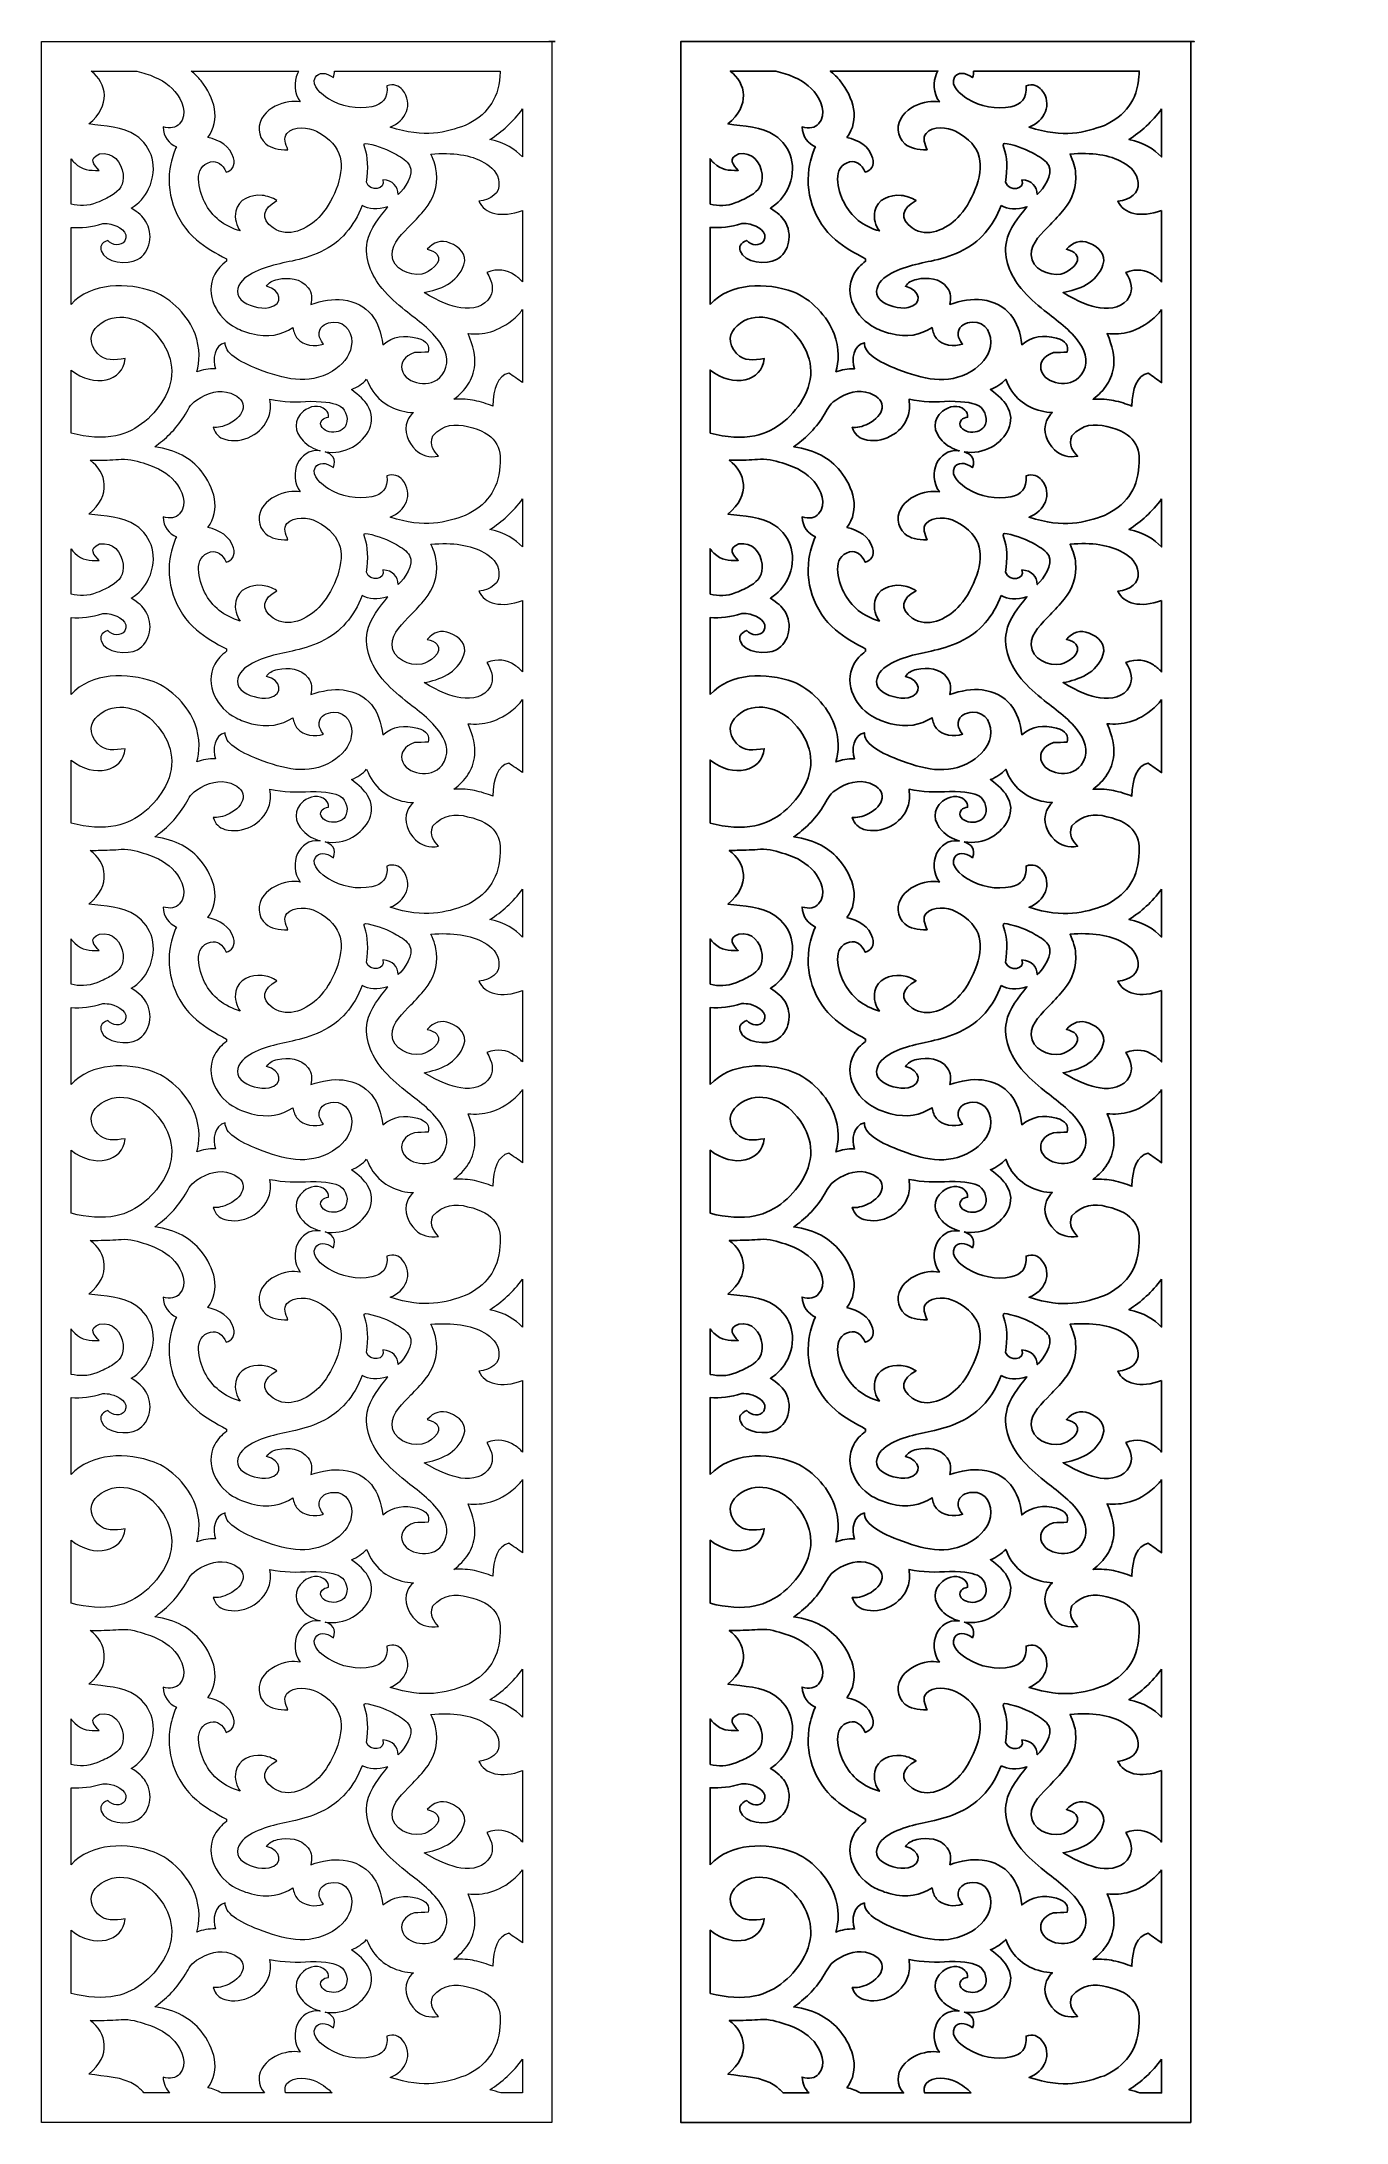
# Model space of a CAD drawing. Header units: centimetres. Extents: x -9.7 to 2.7, y -8.4 to 11.3.
import ezdxf

# ---------------------------------------------------------------- set-up
doc = ezdxf.new("R2010")
doc.units = ezdxf.units.CM
doc.header["$MEASUREMENT"] = 0
doc.layers.add('layer 1', color=7, linetype='Continuous')

msp = doc.modelspace()

# ---------------------------------------------------------------- linework, layer by layer
at = {"layer": 'layer 1', "color": 177, "lineweight": 9}
for points, knots in [([(-4.86345, -8.37849), (-4.86345, -8.37849), (-4.86345, 11.34319), (-4.86345, 11.34319), (-4.86345, 11.34319), (-5.13071, 11.34319), (-3.39006, 11.34319), (-9.70084, 11.34319), (-9.70084, 11.34319), (-9.70084, 11.34319), (-9.70084, -8.37849), (-9.70084, -8.37849), (-9.70084, -8.37849), (-7.81799, -8.37849), (-5.72238, -8.37849), (-4.86345, -8.37849)], [0, 0, 0, 0, 0.2, 0.2, 0.2, 0.2, 0.4, 0.4, 0.4, 0.4, 0.6, 0.6, 0.6, 0.6, 1, 1, 1, 1]), ([(-9.42176, 8.8514), (-9.23132, 9.06022), (-8.88725, 9.06392), (-8.63475, 8.97087), (-8.63475, 8.97087), (-8.47098, 8.91052), (-8.30524, 8.73664), (-8.2458, 8.57218), (-8.2458, 8.57218), (-8.19734, 8.43812), (-8.20088, 8.30187), (-8.22909, 8.21344), (-8.22909, 8.21344), (-8.1737, 8.2332), (-8.11591, 8.24576), (-8.05283, 8.24247), (-8.05283, 8.24247), (-8.08221, 8.33145), (-8.06551, 8.46457), (-7.95952, 8.48923), (-7.95952, 8.48923), (-7.96686, 8.39558), (-7.83555, 8.31021), (-7.64286, 8.23702), (-7.64286, 8.23702), (-7.40864, 8.14806), (-7.17865, 8.07919), (-6.94397, 8.21994), (-6.94397, 8.21994), (-6.8512, 8.27557), (-6.78258, 8.35627), (-6.7648, 8.4527), (-6.7648, 8.4527), (-6.74402, 8.56544), (-6.80421, 8.69244), (-6.93672, 8.68381), (-6.93672, 8.68381), (-6.99942, 8.67973), (-7.05888, 8.65433), (-7.0693, 8.58555), (-7.0693, 8.58555), (-7.07516, 8.54685), (-7.05488, 8.51142), (-7.02911, 8.47668), (-7.02911, 8.47668), (-7.10595, 8.44702), (-7.22157, 8.46452), (-7.27529, 8.52925), (-7.27529, 8.52925), (-7.29819, 8.55684), (-7.31089, 8.59183), (-7.31815, 8.63222), (-7.31815, 8.63222), (-7.42817, 8.5617), (-7.55564, 8.5348), (-7.71017, 8.57553), (-7.71017, 8.57553), (-7.76149, 8.58906), (-7.81163, 8.60681), (-7.85786, 8.63033), (-7.85786, 8.63033), (-8.03609, 8.72104), (-8.16221, 8.94547), (-8.05958, 9.13809), (-8.05958, 9.13809), (-8.03377, 9.18652), (-7.99496, 9.22783), (-7.9474, 9.26146), (-7.9474, 9.26146), (-7.9474, 9.26877), (-7.9474, 9.27608), (-7.9474, 9.28339), (-7.9474, 9.28339), (-8.04811, 9.33658), (-8.14731, 9.39188), (-8.23348, 9.46529), (-8.23348, 9.46529), (-8.43723, 9.63889), (-8.5346, 9.92351), (-8.47524, 10.18594), (-8.47524, 10.18594), (-8.46039, 10.25162), (-8.44522, 10.30456), (-8.4233, 10.34504), (-8.4233, 10.34504), (-8.49188, 10.37547), (-8.5446, 10.44034), (-8.54983, 10.53477), (-8.54983, 10.53477), (-8.4815, 10.5148), (-8.42724, 10.52611), (-8.39394, 10.56379), (-8.39394, 10.56379), (-8.31327, 10.65508), (-8.36851, 10.79218), (-8.43667, 10.87144), (-8.43667, 10.87144), (-8.50305, 10.94865), (-8.59697, 11.00226), (-8.71177, 11.03796), (-8.71177, 11.03796), (-8.73962, 11.04671), (-8.76854, 11.05617), (-8.79842, 11.06411), (-8.79842, 11.06411), (-8.79842, 11.06411), (-9.23066, 11.06411), (-9.23066, 11.06411), (-9.23066, 11.06411), (-9.08259, 10.94841), (-9.03885, 10.73792), (-9.25298, 10.56242), (-9.25298, 10.56242), (-9.10789, 10.54191), (-8.92949, 10.5396), (-8.80694, 10.45435), (-8.80694, 10.45435), (-8.65546, 10.34899), (-8.58979, 10.1516), (-8.68633, 9.94753), (-8.68633, 9.94753), (-8.72266, 9.87074), (-8.77868, 9.81082), (-8.85051, 9.76446), (-8.85051, 9.76446), (-8.78372, 9.72437), (-8.74122, 9.68352), (-8.71493, 9.64217), (-8.71493, 9.64217), (-8.6393, 9.52322), (-8.66536, 9.34833), (-8.79317, 9.27659), (-8.79317, 9.27659), (-8.88262, 9.22639), (-9.09794, 9.2423), (-9.13595, 9.36023), (-9.13595, 9.36023), (-9.14825, 9.39841), (-9.13904, 9.43235), (-9.07385, 9.4597), (-9.07385, 9.4597), (-9.03381, 9.40911), (-8.94622, 9.4014), (-8.91345, 9.45419), (-8.91345, 9.45419), (-8.86287, 9.53565), (-8.97857, 9.59754), (-9.04334, 9.61252), (-9.04334, 9.61252), (-9.06695, 9.61798), (-9.09296, 9.62044), (-9.12181, 9.61935), (-9.12181, 9.61935), (-9.22723, 9.58584), (-9.32643, 9.57514), (-9.42176, 9.5814), (-9.42176, 9.5814), (-9.42176, 9.5814), (-9.42176, 8.8514), (-9.42176, 8.8514)], [0, 0, 0, 0, 0.02439024, 0.02439024, 0.02439024, 0.02439024, 0.04878049, 0.04878049, 0.04878049, 0.04878049, 0.07317073, 0.07317073, 0.07317073, 0.07317073, 0.09756098, 0.09756098, 0.09756098, 0.09756098, 0.12195122, 0.12195122, 0.12195122, 0.12195122, 0.14634146, 0.14634146, 0.14634146, 0.14634146, 0.17073171, 0.17073171, 0.17073171, 0.17073171, 0.19512195, 0.19512195, 0.19512195, 0.19512195, 0.2195122, 0.2195122, 0.2195122, 0.2195122, 0.24390244, 0.24390244, 0.24390244, 0.24390244, 0.26829268, 0.26829268, 0.26829268, 0.26829268, 0.29268293, 0.29268293, 0.29268293, 0.29268293, 0.31707317, 0.31707317, 0.31707317, 0.31707317, 0.34146341, 0.34146341, 0.34146341, 0.34146341, 0.36585366, 0.36585366, 0.36585366, 0.36585366, 0.3902439, 0.3902439, 0.3902439, 0.3902439, 0.41463415, 0.41463415, 0.41463415, 0.41463415, 0.43902439, 0.43902439, 0.43902439, 0.43902439, 0.46341463, 0.46341463, 0.46341463, 0.46341463, 0.48780488, 0.48780488, 0.48780488, 0.48780488, 0.51219512, 0.51219512, 0.51219512, 0.51219512, 0.53658537, 0.53658537, 0.53658537, 0.53658537, 0.56097561, 0.56097561, 0.56097561, 0.56097561, 0.58536585, 0.58536585, 0.58536585, 0.58536585, 0.6097561, 0.6097561, 0.6097561, 0.6097561, 0.63414634, 0.63414634, 0.63414634, 0.63414634, 0.65853659, 0.65853659, 0.65853659, 0.65853659, 0.68292683, 0.68292683, 0.68292683, 0.68292683, 0.70731707, 0.70731707, 0.70731707, 0.70731707, 0.73170732, 0.73170732, 0.73170732, 0.73170732, 0.75609756, 0.75609756, 0.75609756, 0.75609756, 0.7804878, 0.7804878, 0.7804878, 0.7804878, 0.80487805, 0.80487805, 0.80487805, 0.80487805, 0.82926829, 0.82926829, 0.82926829, 0.82926829, 0.85365854, 0.85365854, 0.85365854, 0.85365854, 0.87804878, 0.87804878, 0.87804878, 0.87804878, 0.90243902, 0.90243902, 0.90243902, 0.90243902, 0.92682927, 0.92682927, 0.92682927, 0.92682927, 0.95121951, 0.95121951, 0.95121951, 0.95121951, 1, 1, 1, 1]), ([(-8.12591, 10.43454), (-8.01471, 10.41205), (-7.91365, 10.34962), (-7.88169, 10.24323), (-7.88169, 10.24323), (-7.85885, 10.16718), (-7.90155, 10.12009), (-7.95176, 10.10582), (-7.95176, 10.10582), (-7.98565, 10.18094), (-8.03536, 10.21814), (-8.09941, 10.20266), (-8.09941, 10.20266), (-8.27294, 10.16073), (-8.21081, 9.93318), (-8.15572, 9.8232), (-8.15572, 9.8232), (-8.0846, 9.68122), (-7.96943, 9.59237), (-7.81705, 9.54838), (-7.81705, 9.54838), (-7.85393, 9.59308), (-7.87449, 9.66829), (-7.86064, 9.73589), (-7.86064, 9.73589), (-7.83716, 9.85047), (-7.71562, 9.89571), (-7.61026, 9.88565), (-7.61026, 9.88565), (-7.56132, 9.88098), (-7.5145, 9.86358), (-7.46938, 9.83596), (-7.46938, 9.83596), (-7.60266, 9.76066), (-7.63307, 9.66642), (-7.50519, 9.57684), (-7.50519, 9.57684), (-7.36367, 9.47771), (-7.18064, 9.56566), (-7.0735, 9.67558), (-7.0735, 9.67558), (-6.94882, 9.80349), (-6.82537, 10.07122), (-6.87139, 10.24901), (-6.87139, 10.24901), (-6.89504, 10.34036), (-6.96142, 10.4242), (-7.09473, 10.49321), (-7.09473, 10.49321), (-7.17055, 10.53246), (-7.3121, 10.54482), (-7.37491, 10.4733), (-7.37491, 10.4733), (-7.41272, 10.43024), (-7.38637, 10.37391), (-7.36566, 10.31875), (-7.36566, 10.31875), (-7.45451, 10.31737), (-7.52701, 10.33316), (-7.57555, 10.3741), (-7.57555, 10.3741), (-7.65574, 10.44173), (-7.65851, 10.5637), (-7.5946, 10.6433), (-7.5946, 10.6433), (-7.53725, 10.71471), (-7.44632, 10.76025), (-7.35659, 10.7733), (-7.35659, 10.7733), (-7.32063, 10.77853), (-7.28468, 10.77821), (-7.24873, 10.77137), (-7.24873, 10.77137), (-7.3083, 10.85575), (-7.31157, 10.96058), (-7.27439, 11.04065), (-7.27439, 11.04065), (-7.27063, 11.04874), (-7.26646, 11.05657), (-7.26189, 11.06411), (-7.26189, 11.06411), (-7.26189, 11.06411), (-8.28321, 11.06411), (-8.28321, 11.06411), (-8.28321, 11.06411), (-8.24792, 11.0364), (-8.21668, 11.00519), (-8.18908, 10.97082), (-8.18908, 10.97082), (-8.06228, 10.81293), (-7.99869, 10.60301), (-8.12591, 10.43454)], [0, 0, 0, 0, 0.04166667, 0.04166667, 0.04166667, 0.04166667, 0.08333333, 0.08333333, 0.08333333, 0.08333333, 0.125, 0.125, 0.125, 0.125, 0.16666667, 0.16666667, 0.16666667, 0.16666667, 0.20833333, 0.20833333, 0.20833333, 0.20833333, 0.25, 0.25, 0.25, 0.25, 0.29166667, 0.29166667, 0.29166667, 0.29166667, 0.33333333, 0.33333333, 0.33333333, 0.33333333, 0.375, 0.375, 0.375, 0.375, 0.41666667, 0.41666667, 0.41666667, 0.41666667, 0.45833333, 0.45833333, 0.45833333, 0.45833333, 0.5, 0.5, 0.5, 0.5, 0.54166667, 0.54166667, 0.54166667, 0.54166667, 0.58333333, 0.58333333, 0.58333333, 0.58333333, 0.625, 0.625, 0.625, 0.625, 0.66666667, 0.66666667, 0.66666667, 0.66666667, 0.70833333, 0.70833333, 0.70833333, 0.70833333, 0.75, 0.75, 0.75, 0.75, 0.79166667, 0.79166667, 0.79166667, 0.79166667, 0.83333333, 0.83333333, 0.83333333, 0.83333333, 0.875, 0.875, 0.875, 0.875, 0.91666667, 0.91666667, 0.91666667, 0.91666667, 1, 1, 1, 1]), ([(-6.92522, 11.06411), (-6.92317, 11.0463), (-6.92598, 11.02581), (-6.93502, 11.00238), (-6.93502, 11.00238), (-7.00396, 11.05715), (-7.07895, 11.05294), (-7.10518, 11.00554), (-7.10518, 11.00554), (-7.15151, 10.92179), (-7.04266, 10.83915), (-6.98173, 10.80207), (-6.98173, 10.80207), (-6.86092, 10.72855), (-6.70921, 10.69676), (-6.57004, 10.72641), (-6.57004, 10.72641), (-6.47241, 10.7472), (-6.41521, 10.80429), (-6.42717, 10.92344), (-6.42717, 10.92344), (-6.36254, 10.94614), (-6.3123, 10.92599), (-6.27933, 10.88565), (-6.27933, 10.88565), (-6.17027, 10.75223), (-6.25275, 10.58751), (-6.39785, 10.53254), (-6.39785, 10.53254), (-6.06601, 10.42511), (-5.87127, 10.48221), (-5.68446, 10.54883), (-5.68446, 10.54883), (-5.4911, 10.6387), (-5.37082, 10.78577), (-5.35736, 11.01644), (-5.35736, 11.01644), (-5.35545, 11.03261), (-5.35421, 11.04852), (-5.35374, 11.06411), (-5.35374, 11.06411), (-5.35374, 11.06411), (-6.92522, 11.06411), (-6.92522, 11.06411)], [0, 0, 0, 0, 0.08333333, 0.08333333, 0.08333333, 0.08333333, 0.16666667, 0.16666667, 0.16666667, 0.16666667, 0.25, 0.25, 0.25, 0.25, 0.33333333, 0.33333333, 0.33333333, 0.33333333, 0.41666667, 0.41666667, 0.41666667, 0.41666667, 0.5, 0.5, 0.5, 0.5, 0.58333333, 0.58333333, 0.58333333, 0.58333333, 0.66666667, 0.66666667, 0.66666667, 0.66666667, 0.75, 0.75, 0.75, 0.75, 0.83333333, 0.83333333, 0.83333333, 0.83333333, 1, 1, 1, 1]), ([(-5.14253, 10.70512), (-5.23065, 10.58129), (-5.33641, 10.48979), (-5.45139, 10.4152), (-5.45139, 10.4152), (-5.30491, 10.38446), (-5.2133, 10.32322), (-5.14253, 10.25041), (-5.14253, 10.25041), (-5.14253, 10.25041), (-5.14253, 10.70512), (-5.14253, 10.70512)], [0, 0, 0, 0, 0.25, 0.25, 0.25, 0.25, 0.5, 0.5, 0.5, 0.5, 1, 1, 1, 1]), ([(-9.42176, 9.80225), (-9.34422, 9.7844), (-9.26243, 9.78223), (-9.17673, 9.81759), (-9.17673, 9.81759), (-9.1206, 9.84075), (-9.07523, 9.86197), (-9.03937, 9.88358), (-9.03937, 9.88358), (-8.9612, 9.93068), (-8.91696, 9.9903), (-8.92885, 10.0862), (-8.92885, 10.0862), (-8.94345, 10.2038), (-9.02077, 10.30046), (-9.15062, 10.2786), (-9.15062, 10.2786), (-9.26272, 10.23124), (-9.20397, 10.17677), (-9.15527, 10.12273), (-9.15527, 10.12273), (-9.25004, 10.12273), (-9.3117, 10.12146), (-9.38681, 10.193), (-9.38681, 10.193), (-9.39863, 10.20425), (-9.41029, 10.21741), (-9.42176, 10.23301), (-9.42176, 10.23301), (-9.42176, 10.23301), (-9.42176, 9.80225), (-9.42176, 9.80225)], [0, 0, 0, 0, 0.11111111, 0.11111111, 0.11111111, 0.11111111, 0.22222222, 0.22222222, 0.22222222, 0.22222222, 0.33333333, 0.33333333, 0.33333333, 0.33333333, 0.44444444, 0.44444444, 0.44444444, 0.44444444, 0.55555556, 0.55555556, 0.55555556, 0.55555556, 0.66666667, 0.66666667, 0.66666667, 0.66666667, 0.77777778, 0.77777778, 0.77777778, 0.77777778, 1, 1, 1, 1]), ([(-6.46615, 10.03361), (-6.37002, 10.027), (-6.32219, 9.96924), (-6.32094, 9.8943), (-6.32094, 9.8943), (-6.25941, 9.9498), (-6.16594, 10.08538), (-6.2119, 10.16902), (-6.2119, 10.16902), (-6.23547, 10.21191), (-6.28636, 10.24294), (-6.33581, 10.27238), (-6.33581, 10.27238), (-6.41787, 10.32121), (-6.50878, 10.35427), (-6.60619, 10.37552), (-6.60619, 10.37552), (-6.6466, 10.38434), (-6.65118, 10.37337), (-6.63765, 10.33786), (-6.63765, 10.33786), (-6.60536, 10.25316), (-6.60279, 10.14121), (-6.62116, 10.01007), (-6.62116, 10.01007), (-6.58971, 9.91602), (-6.43091, 9.93998), (-6.46615, 10.03361)], [0, 0, 0, 0, 0.125, 0.125, 0.125, 0.125, 0.25, 0.25, 0.25, 0.25, 0.375, 0.375, 0.375, 0.375, 0.5, 0.5, 0.5, 0.5, 0.625, 0.625, 0.625, 0.625, 0.75, 0.75, 0.75, 0.75, 1, 1, 1, 1]), ([(-5.14253, 9.74285), (-5.34528, 9.66944), (-5.49875, 9.71032), (-5.557, 9.83084), (-5.557, 9.83084), (-5.43732, 9.84669), (-5.35502, 9.90606), (-5.36514, 10.00755), (-5.36514, 10.00755), (-5.37436, 10.09998), (-5.43092, 10.15445), (-5.50795, 10.19863), (-5.50795, 10.19863), (-5.63151, 10.2695), (-5.80564, 10.29493), (-6.01012, 10.27655), (-6.01012, 10.27655), (-5.97741, 10.20712), (-5.96182, 10.14991), (-5.95662, 10.10013), (-5.95662, 10.10013), (-5.9433, 9.97272), (-5.98673, 9.85207), (-6.06509, 9.75549), (-6.06509, 9.75549), (-6.10799, 9.70262), (-6.15402, 9.6541), (-6.19918, 9.60693), (-6.19918, 9.60693), (-6.27156, 9.53133), (-6.38061, 9.43632), (-6.37824, 9.32296), (-6.37824, 9.32296), (-6.37543, 9.18883), (-6.2144, 9.11912), (-6.09642, 9.14039), (-6.09642, 9.14039), (-6.02945, 9.15247), (-5.88633, 9.25224), (-5.95405, 9.32862), (-5.95405, 9.32862), (-5.97411, 9.35124), (-6.00776, 9.36397), (-6.04428, 9.37462), (-6.04428, 9.37462), (-5.98509, 9.44179), (-5.91193, 9.46755), (-5.82986, 9.43429), (-5.82986, 9.43429), (-5.73923, 9.39756), (-5.6636, 9.32893), (-5.69757, 9.22787), (-5.69757, 9.22787), (-5.75653, 9.05244), (-5.9301, 8.99129), (-6.07503, 8.96465), (-6.07503, 8.96465), (-5.93392, 8.87822), (-5.81972, 8.83367), (-5.72525, 8.8198), (-5.72525, 8.8198), (-5.61994, 8.80434), (-5.50031, 8.82536), (-5.44606, 8.92929), (-5.44606, 8.92929), (-5.41434, 8.99006), (-5.42584, 9.06562), (-5.48058, 9.15597), (-5.48058, 9.15597), (-5.37506, 9.19614), (-5.2922, 9.17738), (-5.21956, 9.13205), (-5.21956, 9.13205), (-5.18729, 9.11191), (-5.1618, 9.08974), (-5.14253, 9.06619), (-5.14253, 9.06619), (-5.14253, 9.06619), (-5.14253, 9.74285), (-5.14253, 9.74285)], [0, 0, 0, 0, 0.04761905, 0.04761905, 0.04761905, 0.04761905, 0.0952381, 0.0952381, 0.0952381, 0.0952381, 0.14285714, 0.14285714, 0.14285714, 0.14285714, 0.19047619, 0.19047619, 0.19047619, 0.19047619, 0.23809524, 0.23809524, 0.23809524, 0.23809524, 0.28571429, 0.28571429, 0.28571429, 0.28571429, 0.33333333, 0.33333333, 0.33333333, 0.33333333, 0.38095238, 0.38095238, 0.38095238, 0.38095238, 0.42857143, 0.42857143, 0.42857143, 0.42857143, 0.47619048, 0.47619048, 0.47619048, 0.47619048, 0.52380952, 0.52380952, 0.52380952, 0.52380952, 0.57142857, 0.57142857, 0.57142857, 0.57142857, 0.61904762, 0.61904762, 0.61904762, 0.61904762, 0.66666667, 0.66666667, 0.66666667, 0.66666667, 0.71428571, 0.71428571, 0.71428571, 0.71428571, 0.76190476, 0.76190476, 0.76190476, 0.76190476, 0.80952381, 0.80952381, 0.80952381, 0.80952381, 0.85714286, 0.85714286, 0.85714286, 0.85714286, 0.9047619, 0.9047619, 0.9047619, 0.9047619, 1, 1, 1, 1]), ([(-6.66181, 9.79001), (-6.59846, 9.75511), (-6.5196, 9.7471), (-6.41806, 9.7784), (-6.41806, 9.7784), (-6.49581, 9.67884), (-6.58947, 9.57213), (-6.61342, 9.4442), (-6.61342, 9.4442), (-6.64269, 9.28789), (-6.57733, 9.12944), (-6.47193, 9.00174), (-6.47193, 9.00174), (-6.40894, 8.92541), (-6.33322, 8.85892), (-6.25402, 8.79513), (-6.25402, 8.79513), (-6.13596, 8.70003), (-6.00533, 8.61179), (-5.91866, 8.48498), (-5.91866, 8.48498), (-5.85334, 8.3894), (-5.83373, 8.28087), (-5.90502, 8.18368), (-5.90502, 8.18368), (-5.9591, 8.10997), (-6.04634, 8.09576), (-6.11913, 8.10678), (-6.11913, 8.10678), (-6.1931, 8.11799), (-6.26782, 8.15789), (-6.28526, 8.23724), (-6.28526, 8.23724), (-6.29832, 8.29669), (-6.26715, 8.36112), (-6.16577, 8.39571), (-6.16577, 8.39571), (-6.12289, 8.39727), (-6.08001, 8.39883), (-6.03713, 8.40039), (-6.03713, 8.40039), (-6.01997, 8.45674), (-6.04632, 8.50822), (-6.13802, 8.53286), (-6.13802, 8.53286), (-6.26754, 8.56766), (-6.36258, 8.55085), (-6.46749, 8.47056), (-6.46749, 8.47056), (-6.49093, 8.6962), (-6.60519, 8.86674), (-6.84297, 8.89522), (-6.84297, 8.89522), (-6.93837, 8.90664), (-7.04096, 8.88931), (-7.14858, 8.85185), (-7.14858, 8.85185), (-7.13878, 8.90792), (-7.13701, 8.96266), (-7.17346, 9.01102), (-7.17346, 9.01102), (-7.24047, 9.09994), (-7.36124, 9.11189), (-7.46308, 9.08998), (-7.46308, 9.08998), (-7.51417, 9.07899), (-7.54865, 9.05628), (-7.56981, 9.02417), (-7.56981, 9.02417), (-7.42992, 8.99226), (-7.40101, 8.85115), (-7.54513, 8.82193), (-7.54513, 8.82193), (-7.62638, 8.80545), (-7.75326, 8.83932), (-7.81184, 8.89855), (-7.81184, 8.89855), (-7.87349, 8.96089), (-7.83628, 9.05124), (-7.77592, 9.10029), (-7.77592, 9.10029), (-7.65475, 9.19877), (-7.47544, 9.23079), (-7.3265, 9.2638), (-7.3265, 9.2638), (-7.24002, 9.28297), (-7.14708, 9.30741), (-7.05411, 9.35138), (-7.05411, 9.35138), (-6.86125, 9.44261), (-6.74104, 9.59019), (-6.66181, 9.79001)], [0, 0, 0, 0, 0.04166667, 0.04166667, 0.04166667, 0.04166667, 0.08333333, 0.08333333, 0.08333333, 0.08333333, 0.125, 0.125, 0.125, 0.125, 0.16666667, 0.16666667, 0.16666667, 0.16666667, 0.20833333, 0.20833333, 0.20833333, 0.20833333, 0.25, 0.25, 0.25, 0.25, 0.29166667, 0.29166667, 0.29166667, 0.29166667, 0.33333333, 0.33333333, 0.33333333, 0.33333333, 0.375, 0.375, 0.375, 0.375, 0.41666667, 0.41666667, 0.41666667, 0.41666667, 0.45833333, 0.45833333, 0.45833333, 0.45833333, 0.5, 0.5, 0.5, 0.5, 0.54166667, 0.54166667, 0.54166667, 0.54166667, 0.58333333, 0.58333333, 0.58333333, 0.58333333, 0.625, 0.625, 0.625, 0.625, 0.66666667, 0.66666667, 0.66666667, 0.66666667, 0.70833333, 0.70833333, 0.70833333, 0.70833333, 0.75, 0.75, 0.75, 0.75, 0.79166667, 0.79166667, 0.79166667, 0.79166667, 0.83333333, 0.83333333, 0.83333333, 0.83333333, 0.875, 0.875, 0.875, 0.875, 0.91666667, 0.91666667, 0.91666667, 0.91666667, 1, 1, 1, 1]), ([(-9.42176, 7.63197), (-9.26532, 7.59262), (-9.12273, 7.58239), (-8.99716, 7.6076), (-8.99716, 7.6076), (-8.79461, 7.64825), (-8.62159, 7.80366), (-8.52753, 7.98397), (-8.52753, 7.98397), (-8.41626, 8.19728), (-8.46449, 8.40231), (-8.62431, 8.57831), (-8.62431, 8.57831), (-8.75933, 8.727), (-9.00074, 8.79841), (-9.16679, 8.65042), (-9.16679, 8.65042), (-9.23981, 8.58535), (-9.26191, 8.48773), (-9.17059, 8.38657), (-9.17059, 8.38657), (-9.10349, 8.31224), (-9.00674, 8.32356), (-8.90872, 8.33852), (-8.90872, 8.33852), (-8.92902, 8.12238), (-9.20081, 8.05512), (-9.42176, 8.22984), (-9.42176, 8.22984), (-9.42176, 8.22984), (-9.42176, 7.63197), (-9.42176, 7.63197)], [0, 0, 0, 0, 0.11111111, 0.11111111, 0.11111111, 0.11111111, 0.22222222, 0.22222222, 0.22222222, 0.22222222, 0.33333333, 0.33333333, 0.33333333, 0.33333333, 0.44444444, 0.44444444, 0.44444444, 0.44444444, 0.55555556, 0.55555556, 0.55555556, 0.55555556, 0.66666667, 0.66666667, 0.66666667, 0.66666667, 0.77777778, 0.77777778, 0.77777778, 0.77777778, 1, 1, 1, 1]), ([(-5.14253, 8.80403), (-5.16107, 8.77674), (-5.18478, 8.75036), (-5.2131, 8.72568), (-5.2131, 8.72568), (-5.3729, 8.58639), (-5.51793, 8.56237), (-5.65823, 8.57518), (-5.65823, 8.57518), (-5.55172, 8.33421), (-5.59639, 8.19083), (-5.65679, 8.09626), (-5.65679, 8.09626), (-5.69135, 8.04215), (-5.73799, 7.99396), (-5.79213, 7.95385), (-5.79213, 7.95385), (-5.71832, 7.95766), (-5.64919, 7.95301), (-5.59729, 7.94185), (-5.59729, 7.94185), (-5.5362, 7.9287), (-5.47737, 7.90976), (-5.42377, 7.88857), (-5.42377, 7.88857), (-5.41727, 8.05443), (-5.37899, 8.17629), (-5.27077, 8.20132), (-5.27077, 8.20132), (-5.22802, 8.1714), (-5.18528, 8.14148), (-5.14253, 8.11156), (-5.14253, 8.11156), (-5.14253, 8.11156), (-5.14253, 8.80403), (-5.14253, 8.80403)], [0, 0, 0, 0, 0.1, 0.1, 0.1, 0.1, 0.2, 0.2, 0.2, 0.2, 0.3, 0.3, 0.3, 0.3, 0.4, 0.4, 0.4, 0.4, 0.5, 0.5, 0.5, 0.5, 0.6, 0.6, 0.6, 0.6, 0.7, 0.7, 0.7, 0.7, 0.8, 0.8, 0.8, 0.8, 1, 1, 1, 1]), ([(-7.01291, 7.45486), (-6.94913, 7.43473), (-6.90299, 7.3885), (-6.93502, 7.30546), (-6.93502, 7.30546), (-7.00396, 7.36022), (-7.07895, 7.35602), (-7.10518, 7.30862), (-7.10518, 7.30862), (-7.15151, 7.22487), (-7.04266, 7.14223), (-6.98173, 7.10514), (-6.98173, 7.10514), (-6.86092, 7.03162), (-6.70921, 6.99984), (-6.57004, 7.02949), (-6.57004, 7.02949), (-6.47241, 7.05028), (-6.41521, 7.10737), (-6.42717, 7.22652), (-6.42717, 7.22652), (-6.36254, 7.24922), (-6.3123, 7.22907), (-6.27933, 7.18873), (-6.27933, 7.18873), (-6.17027, 7.05531), (-6.25275, 6.89059), (-6.39785, 6.83562), (-6.39785, 6.83562), (-6.06601, 6.72819), (-5.87127, 6.78529), (-5.68446, 6.85191), (-5.68446, 6.85191), (-5.4911, 6.94178), (-5.37082, 7.08884), (-5.35736, 7.31952), (-5.35736, 7.31952), (-5.33681, 7.49389), (-5.39317, 7.63707), (-5.66221, 7.69404), (-5.66221, 7.69404), (-5.77938, 7.72663), (-5.89166, 7.7152), (-5.99319, 7.60694), (-5.99319, 7.60694), (-6.02719, 7.51255), (-5.9806, 7.4642), (-5.93875, 7.41315), (-5.93875, 7.41315), (-6.02358, 7.39971), (-6.09721, 7.41696), (-6.15629, 7.47399), (-6.15629, 7.47399), (-6.22931, 7.54447), (-6.2725, 7.65078), (-6.23222, 7.74941), (-6.23222, 7.74941), (-6.22011, 7.77908), (-6.20088, 7.80506), (-6.17638, 7.82767), (-6.17638, 7.82767), (-6.21329, 7.82857), (-6.24968, 7.83338), (-6.28474, 7.84249), (-6.28474, 7.84249), (-6.43449, 7.88137), (-6.55273, 7.97114), (-6.61981, 8.14356), (-6.61981, 8.14356), (-6.65882, 8.10157), (-6.70636, 8.06811), (-6.7642, 8.04495), (-6.7642, 8.04495), (-6.68767, 7.99117), (-6.63952, 7.94196), (-6.61063, 7.89586), (-6.61063, 7.89586), (-6.51469, 7.74275), (-6.61255, 7.58119), (-6.75309, 7.50049), (-6.75309, 7.50049), (-6.82997, 7.45634), (-6.92396, 7.44119), (-7.01291, 7.45486)], [0, 0, 0, 0, 0.04545455, 0.04545455, 0.04545455, 0.04545455, 0.09090909, 0.09090909, 0.09090909, 0.09090909, 0.13636364, 0.13636364, 0.13636364, 0.13636364, 0.18181818, 0.18181818, 0.18181818, 0.18181818, 0.22727273, 0.22727273, 0.22727273, 0.22727273, 0.27272727, 0.27272727, 0.27272727, 0.27272727, 0.31818182, 0.31818182, 0.31818182, 0.31818182, 0.36363636, 0.36363636, 0.36363636, 0.36363636, 0.40909091, 0.40909091, 0.40909091, 0.40909091, 0.45454545, 0.45454545, 0.45454545, 0.45454545, 0.5, 0.5, 0.5, 0.5, 0.54545455, 0.54545455, 0.54545455, 0.54545455, 0.59090909, 0.59090909, 0.59090909, 0.59090909, 0.63636364, 0.63636364, 0.63636364, 0.63636364, 0.68181818, 0.68181818, 0.68181818, 0.68181818, 0.72727273, 0.72727273, 0.72727273, 0.72727273, 0.77272727, 0.77272727, 0.77272727, 0.77272727, 0.81818182, 0.81818182, 0.81818182, 0.81818182, 0.86363636, 0.86363636, 0.86363636, 0.86363636, 0.90909091, 0.90909091, 0.90909091, 0.90909091, 1, 1, 1, 1]), ([(-8.12591, 6.73762), (-8.01471, 6.71513), (-7.91365, 6.6527), (-7.88169, 6.54631), (-7.88169, 6.54631), (-7.85885, 6.47026), (-7.90155, 6.42317), (-7.95176, 6.40889), (-7.95176, 6.40889), (-7.98565, 6.48402), (-8.03536, 6.52122), (-8.09941, 6.50574), (-8.09941, 6.50574), (-8.27294, 6.4638), (-8.21081, 6.23626), (-8.15572, 6.12628), (-8.15572, 6.12628), (-8.0846, 5.98429), (-7.96943, 5.89544), (-7.81705, 5.85146), (-7.81705, 5.85146), (-7.85393, 5.89616), (-7.87449, 5.97136), (-7.86064, 6.03896), (-7.86064, 6.03896), (-7.83716, 6.15354), (-7.71562, 6.19879), (-7.61026, 6.18873), (-7.61026, 6.18873), (-7.56132, 6.18406), (-7.5145, 6.16666), (-7.46938, 6.13904), (-7.46938, 6.13904), (-7.60266, 6.06373), (-7.63307, 5.9695), (-7.50519, 5.87991), (-7.50519, 5.87991), (-7.36367, 5.78078), (-7.18064, 5.86874), (-7.0735, 5.97865), (-7.0735, 5.97865), (-6.94882, 6.10657), (-6.82537, 6.3743), (-6.87139, 6.55208), (-6.87139, 6.55208), (-6.89504, 6.64344), (-6.96142, 6.72727), (-7.09473, 6.79629), (-7.09473, 6.79629), (-7.17055, 6.83554), (-7.3121, 6.8479), (-7.37491, 6.77638), (-7.37491, 6.77638), (-7.41272, 6.73332), (-7.38637, 6.67699), (-7.36566, 6.62183), (-7.36566, 6.62183), (-7.45451, 6.62045), (-7.52701, 6.63623), (-7.57555, 6.67718), (-7.57555, 6.67718), (-7.65574, 6.74481), (-7.65851, 6.86678), (-7.5946, 6.94637), (-7.5946, 6.94637), (-7.53725, 7.01779), (-7.44632, 7.06333), (-7.35659, 7.07638), (-7.35659, 7.07638), (-7.32063, 7.08161), (-7.28468, 7.08128), (-7.24873, 7.07444), (-7.24873, 7.07444), (-7.3083, 7.15883), (-7.31157, 7.26365), (-7.27439, 7.34372), (-7.27439, 7.34372), (-7.23863, 7.42073), (-7.16546, 7.47484), (-7.069, 7.46584), (-7.069, 7.46584), (-7.06579, 7.46555), (-7.06259, 7.46519), (-7.05939, 7.46479), (-7.05939, 7.46479), (-7.12079, 7.48171), (-7.17768, 7.51314), (-7.22213, 7.55904), (-7.22213, 7.55904), (-7.30641, 7.64605), (-7.31662, 7.75922), (-7.21852, 7.83967), (-7.21852, 7.83967), (-7.15782, 7.88945), (-7.06771, 7.90866), (-7.00578, 7.84991), (-7.00578, 7.84991), (-6.98736, 7.83243), (-6.97914, 7.81033), (-6.9811, 7.7836), (-6.9811, 7.7836), (-7.00499, 7.78007), (-7.02724, 7.77306), (-7.04019, 7.75769), (-7.04019, 7.75769), (-7.0856, 7.70377), (-7.02274, 7.65659), (-6.97404, 7.64547), (-6.97404, 7.64547), (-6.91753, 7.63256), (-6.85457, 7.64924), (-6.82418, 7.69334), (-6.82418, 7.69334), (-6.78461, 7.75076), (-6.81121, 7.85217), (-6.86925, 7.88736), (-6.86925, 7.88736), (-6.91585, 7.91562), (-6.99948, 7.93388), (-7.1511, 7.93376), (-7.1511, 7.93376), (-7.27954, 7.92415), (-7.40798, 7.92613), (-7.53642, 7.95359), (-7.53642, 7.95359), (-7.52675, 7.88896), (-7.53185, 7.83581), (-7.54698, 7.79047), (-7.54698, 7.79047), (-7.602, 7.62552), (-7.79689, 7.52541), (-7.96428, 7.57387), (-7.96428, 7.57387), (-8.01549, 7.5887), (-8.05467, 7.62373), (-8.0749, 7.68755), (-8.0749, 7.68755), (-8.03598, 7.68164), (-7.97668, 7.69349), (-7.92325, 7.72067), (-7.92325, 7.72067), (-7.77451, 7.79635), (-7.72415, 7.94373), (-7.9083, 8.01007), (-7.9083, 8.01007), (-8.01588, 8.04884), (-8.12347, 8.01739), (-8.23106, 7.94531), (-8.23106, 7.94531), (-8.30032, 7.8989), (-8.30827, 7.85733), (-8.35222, 7.78838), (-8.35222, 7.78838), (-8.43207, 7.66311), (-8.52718, 7.5749), (-8.62903, 7.50307), (-8.62903, 7.50307), (-8.42594, 7.47549), (-8.28539, 7.39382), (-8.18908, 7.2739), (-8.18908, 7.2739), (-8.06228, 7.11601), (-7.99869, 6.90609), (-8.12591, 6.73762)], [0, 0, 0, 0, 0.02380952, 0.02380952, 0.02380952, 0.02380952, 0.04761905, 0.04761905, 0.04761905, 0.04761905, 0.07142857, 0.07142857, 0.07142857, 0.07142857, 0.0952381, 0.0952381, 0.0952381, 0.0952381, 0.11904762, 0.11904762, 0.11904762, 0.11904762, 0.14285714, 0.14285714, 0.14285714, 0.14285714, 0.16666667, 0.16666667, 0.16666667, 0.16666667, 0.19047619, 0.19047619, 0.19047619, 0.19047619, 0.21428571, 0.21428571, 0.21428571, 0.21428571, 0.23809524, 0.23809524, 0.23809524, 0.23809524, 0.26190476, 0.26190476, 0.26190476, 0.26190476, 0.28571429, 0.28571429, 0.28571429, 0.28571429, 0.30952381, 0.30952381, 0.30952381, 0.30952381, 0.33333333, 0.33333333, 0.33333333, 0.33333333, 0.35714286, 0.35714286, 0.35714286, 0.35714286, 0.38095238, 0.38095238, 0.38095238, 0.38095238, 0.4047619, 0.4047619, 0.4047619, 0.4047619, 0.42857143, 0.42857143, 0.42857143, 0.42857143, 0.45238095, 0.45238095, 0.45238095, 0.45238095, 0.47619048, 0.47619048, 0.47619048, 0.47619048, 0.5, 0.5, 0.5, 0.5, 0.52380952, 0.52380952, 0.52380952, 0.52380952, 0.54761905, 0.54761905, 0.54761905, 0.54761905, 0.57142857, 0.57142857, 0.57142857, 0.57142857, 0.5952381, 0.5952381, 0.5952381, 0.5952381, 0.61904762, 0.61904762, 0.61904762, 0.61904762, 0.64285714, 0.64285714, 0.64285714, 0.64285714, 0.66666667, 0.66666667, 0.66666667, 0.66666667, 0.69047619, 0.69047619, 0.69047619, 0.69047619, 0.71428571, 0.71428571, 0.71428571, 0.71428571, 0.73809524, 0.73809524, 0.73809524, 0.73809524, 0.76190476, 0.76190476, 0.76190476, 0.76190476, 0.78571429, 0.78571429, 0.78571429, 0.78571429, 0.80952381, 0.80952381, 0.80952381, 0.80952381, 0.83333333, 0.83333333, 0.83333333, 0.83333333, 0.85714286, 0.85714286, 0.85714286, 0.85714286, 0.88095238, 0.88095238, 0.88095238, 0.88095238, 0.9047619, 0.9047619, 0.9047619, 0.9047619, 0.92857143, 0.92857143, 0.92857143, 0.92857143, 0.95238095, 0.95238095, 0.95238095, 0.95238095, 1, 1, 1, 1]), ([(-9.42176, 5.15448), (-9.23132, 5.36329), (-8.88725, 5.367), (-8.63475, 5.27395), (-8.63475, 5.27395), (-8.47098, 5.2136), (-8.30524, 5.03972), (-8.2458, 4.87526), (-8.2458, 4.87526), (-8.19734, 4.74119), (-8.20088, 4.60495), (-8.22909, 4.51652), (-8.22909, 4.51652), (-8.1737, 4.53628), (-8.11591, 4.54883), (-8.05283, 4.54555), (-8.05283, 4.54555), (-8.08221, 4.63452), (-8.06551, 4.76765), (-7.95952, 4.79231), (-7.95952, 4.79231), (-7.96686, 4.69866), (-7.83555, 4.61329), (-7.64286, 4.5401), (-7.64286, 4.5401), (-7.40864, 4.45114), (-7.17865, 4.38226), (-6.94397, 4.52302), (-6.94397, 4.52302), (-6.8512, 4.57865), (-6.78258, 4.65935), (-6.7648, 4.75577), (-6.7648, 4.75577), (-6.74402, 4.86852), (-6.80421, 4.99551), (-6.93672, 4.98689), (-6.93672, 4.98689), (-6.99942, 4.98281), (-7.05888, 4.9574), (-7.0693, 4.88862), (-7.0693, 4.88862), (-7.07516, 4.84993), (-7.05488, 4.8145), (-7.02911, 4.77975), (-7.02911, 4.77975), (-7.10595, 4.7501), (-7.22157, 4.7676), (-7.27529, 4.83233), (-7.27529, 4.83233), (-7.29819, 4.85992), (-7.31089, 4.8949), (-7.31815, 4.93529), (-7.31815, 4.93529), (-7.42817, 4.86477), (-7.55564, 4.83788), (-7.71017, 4.87861), (-7.71017, 4.87861), (-7.76149, 4.89213), (-7.81163, 4.90988), (-7.85786, 4.93341), (-7.85786, 4.93341), (-8.03609, 5.02412), (-8.16221, 5.24855), (-8.05958, 5.44117), (-8.05958, 5.44117), (-8.03377, 5.4896), (-7.99496, 5.53091), (-7.9474, 5.56454), (-7.9474, 5.56454), (-7.9474, 5.57185), (-7.9474, 5.57916), (-7.9474, 5.58647), (-7.9474, 5.58647), (-8.04811, 5.63965), (-8.14731, 5.69495), (-8.23348, 5.76837), (-8.23348, 5.76837), (-8.43723, 5.94197), (-8.5346, 6.22659), (-8.47524, 6.48902), (-8.47524, 6.48902), (-8.46039, 6.5547), (-8.44522, 6.60764), (-8.4233, 6.64812), (-8.4233, 6.64812), (-8.49188, 6.67855), (-8.5446, 6.74342), (-8.54983, 6.83784), (-8.54983, 6.83784), (-8.4815, 6.81788), (-8.42724, 6.82919), (-8.39394, 6.86687), (-8.39394, 6.86687), (-8.31327, 6.95816), (-8.36851, 7.09526), (-8.43667, 7.17452), (-8.43667, 7.17452), (-8.50305, 7.25173), (-8.59697, 7.30534), (-8.71177, 7.34104), (-8.71177, 7.34104), (-8.78338, 7.36353), (-8.86207, 7.39078), (-8.94576, 7.38454), (-8.94576, 7.38454), (-9.01558, 7.37933), (-9.08874, 7.37607), (-9.16386, 7.37505), (-9.16386, 7.37505), (-9.18926, 7.37471), (-9.21489, 7.37462), (-9.24069, 7.37479), (-9.24069, 7.37479), (-9.08465, 7.2609), (-9.03408, 7.04491), (-9.25298, 6.86549), (-9.25298, 6.86549), (-9.10789, 6.84499), (-8.92949, 6.84267), (-8.80694, 6.75743), (-8.80694, 6.75743), (-8.65546, 6.65207), (-8.58979, 6.45468), (-8.68633, 6.25061), (-8.68633, 6.25061), (-8.72266, 6.17382), (-8.77868, 6.1139), (-8.85051, 6.06754), (-8.85051, 6.06754), (-8.78372, 6.02745), (-8.74122, 5.9866), (-8.71493, 5.94525), (-8.71493, 5.94525), (-8.6393, 5.8263), (-8.66536, 5.6514), (-8.79317, 5.57967), (-8.79317, 5.57967), (-8.88262, 5.52946), (-9.09794, 5.54538), (-9.13595, 5.66331), (-9.13595, 5.66331), (-9.14825, 5.70149), (-9.13904, 5.73542), (-9.07385, 5.76278), (-9.07385, 5.76278), (-9.03381, 5.71219), (-8.94622, 5.70448), (-8.91345, 5.75727), (-8.91345, 5.75727), (-8.86287, 5.83873), (-8.97857, 5.90062), (-9.04334, 5.9156), (-9.04334, 5.9156), (-9.06695, 5.92106), (-9.09296, 5.92351), (-9.12181, 5.92242), (-9.12181, 5.92242), (-9.22723, 5.88891), (-9.32643, 5.87822), (-9.42176, 5.88448), (-9.42176, 5.88448), (-9.42176, 5.88448), (-9.42176, 5.15448), (-9.42176, 5.15448)], [0, 0, 0, 0, 0.02380952, 0.02380952, 0.02380952, 0.02380952, 0.04761905, 0.04761905, 0.04761905, 0.04761905, 0.07142857, 0.07142857, 0.07142857, 0.07142857, 0.0952381, 0.0952381, 0.0952381, 0.0952381, 0.11904762, 0.11904762, 0.11904762, 0.11904762, 0.14285714, 0.14285714, 0.14285714, 0.14285714, 0.16666667, 0.16666667, 0.16666667, 0.16666667, 0.19047619, 0.19047619, 0.19047619, 0.19047619, 0.21428571, 0.21428571, 0.21428571, 0.21428571, 0.23809524, 0.23809524, 0.23809524, 0.23809524, 0.26190476, 0.26190476, 0.26190476, 0.26190476, 0.28571429, 0.28571429, 0.28571429, 0.28571429, 0.30952381, 0.30952381, 0.30952381, 0.30952381, 0.33333333, 0.33333333, 0.33333333, 0.33333333, 0.35714286, 0.35714286, 0.35714286, 0.35714286, 0.38095238, 0.38095238, 0.38095238, 0.38095238, 0.4047619, 0.4047619, 0.4047619, 0.4047619, 0.42857143, 0.42857143, 0.42857143, 0.42857143, 0.45238095, 0.45238095, 0.45238095, 0.45238095, 0.47619048, 0.47619048, 0.47619048, 0.47619048, 0.5, 0.5, 0.5, 0.5, 0.52380952, 0.52380952, 0.52380952, 0.52380952, 0.54761905, 0.54761905, 0.54761905, 0.54761905, 0.57142857, 0.57142857, 0.57142857, 0.57142857, 0.5952381, 0.5952381, 0.5952381, 0.5952381, 0.61904762, 0.61904762, 0.61904762, 0.61904762, 0.64285714, 0.64285714, 0.64285714, 0.64285714, 0.66666667, 0.66666667, 0.66666667, 0.66666667, 0.69047619, 0.69047619, 0.69047619, 0.69047619, 0.71428571, 0.71428571, 0.71428571, 0.71428571, 0.73809524, 0.73809524, 0.73809524, 0.73809524, 0.76190476, 0.76190476, 0.76190476, 0.76190476, 0.78571429, 0.78571429, 0.78571429, 0.78571429, 0.80952381, 0.80952381, 0.80952381, 0.80952381, 0.83333333, 0.83333333, 0.83333333, 0.83333333, 0.85714286, 0.85714286, 0.85714286, 0.85714286, 0.88095238, 0.88095238, 0.88095238, 0.88095238, 0.9047619, 0.9047619, 0.9047619, 0.9047619, 0.92857143, 0.92857143, 0.92857143, 0.92857143, 0.95238095, 0.95238095, 0.95238095, 0.95238095, 1, 1, 1, 1]), ([(-5.14253, 7.0082), (-5.23065, 6.88437), (-5.33641, 6.79286), (-5.45139, 6.71828), (-5.45139, 6.71828), (-5.30491, 6.68753), (-5.2133, 6.62629), (-5.14253, 6.55349), (-5.14253, 6.55349), (-5.14253, 6.55349), (-5.14253, 7.0082), (-5.14253, 7.0082)], [0, 0, 0, 0, 0.25, 0.25, 0.25, 0.25, 0.5, 0.5, 0.5, 0.5, 1, 1, 1, 1]), ([(-9.42176, 6.10533), (-9.34422, 6.08748), (-9.26243, 6.08531), (-9.17673, 6.12067), (-9.17673, 6.12067), (-9.1206, 6.14382), (-9.07523, 6.16505), (-9.03937, 6.18665), (-9.03937, 6.18665), (-8.9612, 6.23376), (-8.91696, 6.29338), (-8.92885, 6.38928), (-8.92885, 6.38928), (-8.94345, 6.50688), (-9.02077, 6.60354), (-9.15062, 6.58167), (-9.15062, 6.58167), (-9.26272, 6.53432), (-9.20397, 6.47985), (-9.15527, 6.4258), (-9.15527, 6.4258), (-9.25004, 6.4258), (-9.3117, 6.42453), (-9.38681, 6.49607), (-9.38681, 6.49607), (-9.39863, 6.50732), (-9.41029, 6.52049), (-9.42176, 6.53609), (-9.42176, 6.53609), (-9.42176, 6.53609), (-9.42176, 6.10533), (-9.42176, 6.10533)], [0, 0, 0, 0, 0.11111111, 0.11111111, 0.11111111, 0.11111111, 0.22222222, 0.22222222, 0.22222222, 0.22222222, 0.33333333, 0.33333333, 0.33333333, 0.33333333, 0.44444444, 0.44444444, 0.44444444, 0.44444444, 0.55555556, 0.55555556, 0.55555556, 0.55555556, 0.66666667, 0.66666667, 0.66666667, 0.66666667, 0.77777778, 0.77777778, 0.77777778, 0.77777778, 1, 1, 1, 1]), ([(-6.46615, 6.33669), (-6.37002, 6.33007), (-6.32219, 6.27232), (-6.32094, 6.19737), (-6.32094, 6.19737), (-6.25941, 6.25288), (-6.16594, 6.38846), (-6.2119, 6.4721), (-6.2119, 6.4721), (-6.23547, 6.51499), (-6.28636, 6.54602), (-6.33581, 6.57545), (-6.33581, 6.57545), (-6.41787, 6.62429), (-6.50878, 6.65735), (-6.60619, 6.6786), (-6.60619, 6.6786), (-6.6466, 6.68742), (-6.65118, 6.67645), (-6.63765, 6.64094), (-6.63765, 6.64094), (-6.60536, 6.55624), (-6.60279, 6.44429), (-6.62116, 6.31314), (-6.62116, 6.31314), (-6.58971, 6.21909), (-6.43091, 6.24306), (-6.46615, 6.33669)], [0, 0, 0, 0, 0.125, 0.125, 0.125, 0.125, 0.25, 0.25, 0.25, 0.25, 0.375, 0.375, 0.375, 0.375, 0.5, 0.5, 0.5, 0.5, 0.625, 0.625, 0.625, 0.625, 0.75, 0.75, 0.75, 0.75, 1, 1, 1, 1]), ([(-5.14253, 6.04592), (-5.34528, 5.97252), (-5.49875, 6.0134), (-5.557, 6.13391), (-5.557, 6.13391), (-5.43732, 6.14977), (-5.35502, 6.20914), (-5.36514, 6.31063), (-5.36514, 6.31063), (-5.37436, 6.40305), (-5.43092, 6.45753), (-5.50795, 6.50171), (-5.50795, 6.50171), (-5.63151, 6.57258), (-5.80564, 6.598), (-6.01012, 6.57962), (-6.01012, 6.57962), (-5.97741, 6.51019), (-5.96182, 6.45299), (-5.95662, 6.40321), (-5.95662, 6.40321), (-5.9433, 6.2758), (-5.98673, 6.15515), (-6.06509, 6.05857), (-6.06509, 6.05857), (-6.10799, 6.0057), (-6.15402, 5.95718), (-6.19918, 5.91001), (-6.19918, 5.91001), (-6.27156, 5.83441), (-6.38061, 5.7394), (-6.37824, 5.62603), (-6.37824, 5.62603), (-6.37543, 5.4919), (-6.2144, 5.4222), (-6.09642, 5.44347), (-6.09642, 5.44347), (-6.02945, 5.45555), (-5.88633, 5.55532), (-5.95405, 5.6317), (-5.95405, 5.6317), (-5.97411, 5.65432), (-6.00776, 5.66705), (-6.04428, 5.67769), (-6.04428, 5.67769), (-5.98509, 5.74486), (-5.91193, 5.77062), (-5.82986, 5.73737), (-5.82986, 5.73737), (-5.73923, 5.70064), (-5.6636, 5.63201), (-5.69757, 5.53094), (-5.69757, 5.53094), (-5.75653, 5.35552), (-5.9301, 5.29436), (-6.07503, 5.26773), (-6.07503, 5.26773), (-5.93392, 5.1813), (-5.81972, 5.13675), (-5.72525, 5.12288), (-5.72525, 5.12288), (-5.61994, 5.10742), (-5.50031, 5.12843), (-5.44606, 5.23236), (-5.44606, 5.23236), (-5.41434, 5.29314), (-5.42584, 5.3687), (-5.48058, 5.45904), (-5.48058, 5.45904), (-5.37506, 5.49922), (-5.2922, 5.48046), (-5.21956, 5.43513), (-5.21956, 5.43513), (-5.18729, 5.41499), (-5.1618, 5.39282), (-5.14253, 5.36927), (-5.14253, 5.36927), (-5.14253, 5.36927), (-5.14253, 6.04592), (-5.14253, 6.04592)], [0, 0, 0, 0, 0.04761905, 0.04761905, 0.04761905, 0.04761905, 0.0952381, 0.0952381, 0.0952381, 0.0952381, 0.14285714, 0.14285714, 0.14285714, 0.14285714, 0.19047619, 0.19047619, 0.19047619, 0.19047619, 0.23809524, 0.23809524, 0.23809524, 0.23809524, 0.28571429, 0.28571429, 0.28571429, 0.28571429, 0.33333333, 0.33333333, 0.33333333, 0.33333333, 0.38095238, 0.38095238, 0.38095238, 0.38095238, 0.42857143, 0.42857143, 0.42857143, 0.42857143, 0.47619048, 0.47619048, 0.47619048, 0.47619048, 0.52380952, 0.52380952, 0.52380952, 0.52380952, 0.57142857, 0.57142857, 0.57142857, 0.57142857, 0.61904762, 0.61904762, 0.61904762, 0.61904762, 0.66666667, 0.66666667, 0.66666667, 0.66666667, 0.71428571, 0.71428571, 0.71428571, 0.71428571, 0.76190476, 0.76190476, 0.76190476, 0.76190476, 0.80952381, 0.80952381, 0.80952381, 0.80952381, 0.85714286, 0.85714286, 0.85714286, 0.85714286, 0.9047619, 0.9047619, 0.9047619, 0.9047619, 1, 1, 1, 1]), ([(-6.66181, 6.09309), (-6.59846, 6.05819), (-6.5196, 6.05018), (-6.41806, 6.08148), (-6.41806, 6.08148), (-6.49581, 5.98192), (-6.58947, 5.87521), (-6.61342, 5.74728), (-6.61342, 5.74728), (-6.64269, 5.59097), (-6.57733, 5.43251), (-6.47193, 5.30481), (-6.47193, 5.30481), (-6.40894, 5.22849), (-6.33322, 5.162), (-6.25402, 5.0982), (-6.25402, 5.0982), (-6.13596, 5.0031), (-6.00533, 4.91487), (-5.91866, 4.78806), (-5.91866, 4.78806), (-5.85334, 4.69247), (-5.83373, 4.58394), (-5.90502, 4.48676), (-5.90502, 4.48676), (-5.9591, 4.41304), (-6.04634, 4.39884), (-6.11913, 4.40986), (-6.11913, 4.40986), (-6.1931, 4.42106), (-6.26782, 4.46097), (-6.28526, 4.54031), (-6.28526, 4.54031), (-6.29832, 4.59977), (-6.26715, 4.6642), (-6.16577, 4.69879), (-6.16577, 4.69879), (-6.12289, 4.70035), (-6.08001, 4.70191), (-6.03713, 4.70347), (-6.03713, 4.70347), (-6.01997, 4.75981), (-6.04632, 4.81129), (-6.13802, 4.83594), (-6.13802, 4.83594), (-6.26754, 4.87074), (-6.36258, 4.85393), (-6.46749, 4.77364), (-6.46749, 4.77364), (-6.49093, 4.99927), (-6.60519, 5.16982), (-6.84297, 5.1983), (-6.84297, 5.1983), (-6.93837, 5.20972), (-7.04096, 5.19239), (-7.14858, 5.15492), (-7.14858, 5.15492), (-7.13878, 5.211), (-7.13701, 5.26574), (-7.17346, 5.3141), (-7.17346, 5.3141), (-7.24047, 5.40301), (-7.36124, 5.41496), (-7.46308, 5.39305), (-7.46308, 5.39305), (-7.51417, 5.38207), (-7.54865, 5.35936), (-7.56981, 5.32724), (-7.56981, 5.32724), (-7.42992, 5.29534), (-7.40101, 5.15423), (-7.54513, 5.12501), (-7.54513, 5.12501), (-7.62638, 5.10853), (-7.75326, 5.1424), (-7.81184, 5.20163), (-7.81184, 5.20163), (-7.87349, 5.26397), (-7.83628, 5.35432), (-7.77592, 5.40337), (-7.77592, 5.40337), (-7.65475, 5.50185), (-7.47544, 5.53387), (-7.3265, 5.56688), (-7.3265, 5.56688), (-7.24002, 5.58605), (-7.14708, 5.61049), (-7.05411, 5.65446), (-7.05411, 5.65446), (-6.86125, 5.74568), (-6.74104, 5.89327), (-6.66181, 6.09309)], [0, 0, 0, 0, 0.04166667, 0.04166667, 0.04166667, 0.04166667, 0.08333333, 0.08333333, 0.08333333, 0.08333333, 0.125, 0.125, 0.125, 0.125, 0.16666667, 0.16666667, 0.16666667, 0.16666667, 0.20833333, 0.20833333, 0.20833333, 0.20833333, 0.25, 0.25, 0.25, 0.25, 0.29166667, 0.29166667, 0.29166667, 0.29166667, 0.33333333, 0.33333333, 0.33333333, 0.33333333, 0.375, 0.375, 0.375, 0.375, 0.41666667, 0.41666667, 0.41666667, 0.41666667, 0.45833333, 0.45833333, 0.45833333, 0.45833333, 0.5, 0.5, 0.5, 0.5, 0.54166667, 0.54166667, 0.54166667, 0.54166667, 0.58333333, 0.58333333, 0.58333333, 0.58333333, 0.625, 0.625, 0.625, 0.625, 0.66666667, 0.66666667, 0.66666667, 0.66666667, 0.70833333, 0.70833333, 0.70833333, 0.70833333, 0.75, 0.75, 0.75, 0.75, 0.79166667, 0.79166667, 0.79166667, 0.79166667, 0.83333333, 0.83333333, 0.83333333, 0.83333333, 0.875, 0.875, 0.875, 0.875, 0.91666667, 0.91666667, 0.91666667, 0.91666667, 1, 1, 1, 1]), ([(-9.42176, 3.93505), (-9.26532, 3.8957), (-9.12273, 3.88546), (-8.99716, 3.91067), (-8.99716, 3.91067), (-8.79461, 3.95133), (-8.62159, 4.10674), (-8.52753, 4.28704), (-8.52753, 4.28704), (-8.41626, 4.50035), (-8.46449, 4.70539), (-8.62431, 4.88139), (-8.62431, 4.88139), (-8.75933, 5.03008), (-9.00074, 5.10149), (-9.16679, 4.9535), (-9.16679, 4.9535), (-9.23981, 4.88842), (-9.26191, 4.7908), (-9.17059, 4.68965), (-9.17059, 4.68965), (-9.10349, 4.61531), (-9.00674, 4.62664), (-8.90872, 4.6416), (-8.90872, 4.6416), (-8.92902, 4.42546), (-9.20081, 4.3582), (-9.42176, 4.53292), (-9.42176, 4.53292), (-9.42176, 4.53292), (-9.42176, 3.93505), (-9.42176, 3.93505)], [0, 0, 0, 0, 0.11111111, 0.11111111, 0.11111111, 0.11111111, 0.22222222, 0.22222222, 0.22222222, 0.22222222, 0.33333333, 0.33333333, 0.33333333, 0.33333333, 0.44444444, 0.44444444, 0.44444444, 0.44444444, 0.55555556, 0.55555556, 0.55555556, 0.55555556, 0.66666667, 0.66666667, 0.66666667, 0.66666667, 0.77777778, 0.77777778, 0.77777778, 0.77777778, 1, 1, 1, 1]), ([(-5.14253, 5.1071), (-5.16107, 5.07982), (-5.18478, 5.05344), (-5.2131, 5.02875), (-5.2131, 5.02875), (-5.3729, 4.88947), (-5.51793, 4.86545), (-5.65823, 4.87826), (-5.65823, 4.87826), (-5.55172, 4.63729), (-5.59639, 4.4939), (-5.65679, 4.39934), (-5.65679, 4.39934), (-5.69135, 4.34523), (-5.73799, 4.29704), (-5.79213, 4.25693), (-5.79213, 4.25693), (-5.71832, 4.26074), (-5.64919, 4.25609), (-5.59729, 4.24492), (-5.59729, 4.24492), (-5.5362, 4.23178), (-5.47737, 4.21284), (-5.42377, 4.19164), (-5.42377, 4.19164), (-5.41727, 4.35751), (-5.37899, 4.47937), (-5.27077, 4.5044), (-5.27077, 4.5044), (-5.22802, 4.47448), (-5.18528, 4.44456), (-5.14253, 4.41464), (-5.14253, 4.41464), (-5.14253, 4.41464), (-5.14253, 5.1071), (-5.14253, 5.1071)], [0, 0, 0, 0, 0.1, 0.1, 0.1, 0.1, 0.2, 0.2, 0.2, 0.2, 0.3, 0.3, 0.3, 0.3, 0.4, 0.4, 0.4, 0.4, 0.5, 0.5, 0.5, 0.5, 0.6, 0.6, 0.6, 0.6, 0.7, 0.7, 0.7, 0.7, 0.8, 0.8, 0.8, 0.8, 1, 1, 1, 1]), ([(-8.12591, 3.0407), (-8.01471, 3.01821), (-7.91365, 2.95578), (-7.88169, 2.84938), (-7.88169, 2.84938), (-7.85885, 2.77333), (-7.90155, 2.72624), (-7.95176, 2.71197), (-7.95176, 2.71197), (-7.98565, 2.7871), (-8.03536, 2.82429), (-8.09941, 2.80882), (-8.09941, 2.80882), (-8.27294, 2.76688), (-8.21081, 2.53933), (-8.15572, 2.42935), (-8.15572, 2.42935), (-8.0846, 2.28737), (-7.96943, 2.19852), (-7.81705, 2.15453), (-7.81705, 2.15453), (-7.85393, 2.19924), (-7.87449, 2.27444), (-7.86064, 2.34204), (-7.86064, 2.34204), (-7.83716, 2.45662), (-7.71562, 2.50187), (-7.61026, 2.49181), (-7.61026, 2.49181), (-7.56132, 2.48714), (-7.5145, 2.46973), (-7.46938, 2.44211), (-7.46938, 2.44211), (-7.60266, 2.36681), (-7.63307, 2.27257), (-7.50519, 2.18299), (-7.50519, 2.18299), (-7.36367, 2.08386), (-7.18064, 2.17182), (-7.0735, 2.28173), (-7.0735, 2.28173), (-6.94882, 2.40964), (-6.82537, 2.67738), (-6.87139, 2.85516), (-6.87139, 2.85516), (-6.89504, 2.94652), (-6.96142, 3.03035), (-7.09473, 3.09936), (-7.09473, 3.09936), (-7.17055, 3.13862), (-7.3121, 3.15098), (-7.37491, 3.07945), (-7.37491, 3.07945), (-7.41272, 3.0364), (-7.38637, 2.98007), (-7.36566, 2.92491), (-7.36566, 2.92491), (-7.45451, 2.92352), (-7.52701, 2.93931), (-7.57555, 2.98026), (-7.57555, 2.98026), (-7.65574, 3.04789), (-7.65851, 3.16986), (-7.5946, 3.24945), (-7.5946, 3.24945), (-7.53725, 3.32087), (-7.44632, 3.36641), (-7.35659, 3.37946), (-7.35659, 3.37946), (-7.32063, 3.38468), (-7.28468, 3.38436), (-7.24873, 3.37752), (-7.24873, 3.37752), (-7.3083, 3.4619), (-7.31157, 3.56673), (-7.27439, 3.6468), (-7.27439, 3.6468), (-7.23863, 3.72381), (-7.16546, 3.77792), (-7.069, 3.76892), (-7.069, 3.76892), (-7.06579, 3.76862), (-7.06259, 3.76826), (-7.05939, 3.76786), (-7.05939, 3.76786), (-7.12079, 3.78479), (-7.17768, 3.81622), (-7.22213, 3.86212), (-7.22213, 3.86212), (-7.30641, 3.94913), (-7.31662, 4.0623), (-7.21852, 4.14275), (-7.21852, 4.14275), (-7.15782, 4.19253), (-7.06771, 4.21174), (-7.00578, 4.15298), (-7.00578, 4.15298), (-6.98736, 4.13551), (-6.97914, 4.11341), (-6.9811, 4.08667), (-6.9811, 4.08667), (-7.00499, 4.08315), (-7.02724, 4.07614), (-7.04019, 4.06077), (-7.04019, 4.06077), (-7.0856, 4.00685), (-7.02274, 3.95967), (-6.97404, 3.94854), (-6.97404, 3.94854), (-6.91753, 3.93564), (-6.85457, 3.95231), (-6.82418, 3.99642), (-6.82418, 3.99642), (-6.78461, 4.05384), (-6.81121, 4.15524), (-6.86925, 4.19044), (-6.86925, 4.19044), (-6.91585, 4.2187), (-6.99948, 4.23696), (-7.1511, 4.23684), (-7.1511, 4.23684), (-7.27954, 4.22723), (-7.40798, 4.22921), (-7.53642, 4.25667), (-7.53642, 4.25667), (-7.52675, 4.19203), (-7.53185, 4.13889), (-7.54698, 4.09354), (-7.54698, 4.09354), (-7.602, 3.9286), (-7.79689, 3.82848), (-7.96428, 3.87695), (-7.96428, 3.87695), (-8.01549, 3.89178), (-8.05467, 3.92681), (-8.0749, 3.99062), (-8.0749, 3.99062), (-8.03598, 3.98471), (-7.97668, 3.99656), (-7.92325, 4.02374), (-7.92325, 4.02374), (-7.77451, 4.09942), (-7.72415, 4.24681), (-7.9083, 4.31315), (-7.9083, 4.31315), (-8.01588, 4.35191), (-8.12347, 4.32047), (-8.23106, 4.24839), (-8.23106, 4.24839), (-8.30032, 4.20198), (-8.30827, 4.16041), (-8.35222, 4.09146), (-8.35222, 4.09146), (-8.43207, 3.96619), (-8.52718, 3.87798), (-8.62903, 3.80615), (-8.62903, 3.80615), (-8.42594, 3.77857), (-8.28539, 3.6969), (-8.18908, 3.57697), (-8.18908, 3.57697), (-8.06228, 3.41908), (-7.99869, 3.20917), (-8.12591, 3.0407)], [0, 0, 0, 0, 0.02380952, 0.02380952, 0.02380952, 0.02380952, 0.04761905, 0.04761905, 0.04761905, 0.04761905, 0.07142857, 0.07142857, 0.07142857, 0.07142857, 0.0952381, 0.0952381, 0.0952381, 0.0952381, 0.11904762, 0.11904762, 0.11904762, 0.11904762, 0.14285714, 0.14285714, 0.14285714, 0.14285714, 0.16666667, 0.16666667, 0.16666667, 0.16666667, 0.19047619, 0.19047619, 0.19047619, 0.19047619, 0.21428571, 0.21428571, 0.21428571, 0.21428571, 0.23809524, 0.23809524, 0.23809524, 0.23809524, 0.26190476, 0.26190476, 0.26190476, 0.26190476, 0.28571429, 0.28571429, 0.28571429, 0.28571429, 0.30952381, 0.30952381, 0.30952381, 0.30952381, 0.33333333, 0.33333333, 0.33333333, 0.33333333, 0.35714286, 0.35714286, 0.35714286, 0.35714286, 0.38095238, 0.38095238, 0.38095238, 0.38095238, 0.4047619, 0.4047619, 0.4047619, 0.4047619, 0.42857143, 0.42857143, 0.42857143, 0.42857143, 0.45238095, 0.45238095, 0.45238095, 0.45238095, 0.47619048, 0.47619048, 0.47619048, 0.47619048, 0.5, 0.5, 0.5, 0.5, 0.52380952, 0.52380952, 0.52380952, 0.52380952, 0.54761905, 0.54761905, 0.54761905, 0.54761905, 0.57142857, 0.57142857, 0.57142857, 0.57142857, 0.5952381, 0.5952381, 0.5952381, 0.5952381, 0.61904762, 0.61904762, 0.61904762, 0.61904762, 0.64285714, 0.64285714, 0.64285714, 0.64285714, 0.66666667, 0.66666667, 0.66666667, 0.66666667, 0.69047619, 0.69047619, 0.69047619, 0.69047619, 0.71428571, 0.71428571, 0.71428571, 0.71428571, 0.73809524, 0.73809524, 0.73809524, 0.73809524, 0.76190476, 0.76190476, 0.76190476, 0.76190476, 0.78571429, 0.78571429, 0.78571429, 0.78571429, 0.80952381, 0.80952381, 0.80952381, 0.80952381, 0.83333333, 0.83333333, 0.83333333, 0.83333333, 0.85714286, 0.85714286, 0.85714286, 0.85714286, 0.88095238, 0.88095238, 0.88095238, 0.88095238, 0.9047619, 0.9047619, 0.9047619, 0.9047619, 0.92857143, 0.92857143, 0.92857143, 0.92857143, 0.95238095, 0.95238095, 0.95238095, 0.95238095, 1, 1, 1, 1]), ([(-7.01291, 3.75794), (-6.94913, 3.73781), (-6.90299, 3.69158), (-6.93502, 3.60854), (-6.93502, 3.60854), (-7.00396, 3.6633), (-7.07895, 3.6591), (-7.10518, 3.6117), (-7.10518, 3.6117), (-7.15151, 3.52795), (-7.04266, 3.4453), (-6.98173, 3.40822), (-6.98173, 3.40822), (-6.86092, 3.3347), (-6.70921, 3.30292), (-6.57004, 3.33256), (-6.57004, 3.33256), (-6.47241, 3.35336), (-6.41521, 3.41045), (-6.42717, 3.52959), (-6.42717, 3.52959), (-6.36254, 3.55229), (-6.3123, 3.53215), (-6.27933, 3.49181), (-6.27933, 3.49181), (-6.17027, 3.35839), (-6.25275, 3.19366), (-6.39785, 3.1387), (-6.39785, 3.1387), (-6.06601, 3.03127), (-5.87127, 3.08837), (-5.68446, 3.15499), (-5.68446, 3.15499), (-5.4911, 3.24485), (-5.37082, 3.39192), (-5.35736, 3.62259), (-5.35736, 3.62259), (-5.33681, 3.79697), (-5.39317, 3.94015), (-5.66221, 3.99712), (-5.66221, 3.99712), (-5.77938, 4.0297), (-5.89166, 4.01827), (-5.99319, 3.91002), (-5.99319, 3.91002), (-6.02719, 3.81562), (-5.9806, 3.76728), (-5.93875, 3.71623), (-5.93875, 3.71623), (-6.02358, 3.70278), (-6.09721, 3.72004), (-6.15629, 3.77707), (-6.15629, 3.77707), (-6.22931, 3.84755), (-6.2725, 3.95385), (-6.23222, 4.05249), (-6.23222, 4.05249), (-6.22011, 4.08216), (-6.20088, 4.10814), (-6.17638, 4.13075), (-6.17638, 4.13075), (-6.21329, 4.13165), (-6.24968, 4.13646), (-6.28474, 4.14556), (-6.28474, 4.14556), (-6.43449, 4.18444), (-6.55273, 4.27422), (-6.61981, 4.44663), (-6.61981, 4.44663), (-6.65882, 4.40464), (-6.70636, 4.37119), (-6.7642, 4.34803), (-6.7642, 4.34803), (-6.68767, 4.29425), (-6.63952, 4.24504), (-6.61063, 4.19894), (-6.61063, 4.19894), (-6.51469, 4.04582), (-6.61255, 3.88427), (-6.75309, 3.80357), (-6.75309, 3.80357), (-6.82997, 3.75942), (-6.92396, 3.74427), (-7.01291, 3.75794)], [0, 0, 0, 0, 0.04545455, 0.04545455, 0.04545455, 0.04545455, 0.09090909, 0.09090909, 0.09090909, 0.09090909, 0.13636364, 0.13636364, 0.13636364, 0.13636364, 0.18181818, 0.18181818, 0.18181818, 0.18181818, 0.22727273, 0.22727273, 0.22727273, 0.22727273, 0.27272727, 0.27272727, 0.27272727, 0.27272727, 0.31818182, 0.31818182, 0.31818182, 0.31818182, 0.36363636, 0.36363636, 0.36363636, 0.36363636, 0.40909091, 0.40909091, 0.40909091, 0.40909091, 0.45454545, 0.45454545, 0.45454545, 0.45454545, 0.5, 0.5, 0.5, 0.5, 0.54545455, 0.54545455, 0.54545455, 0.54545455, 0.59090909, 0.59090909, 0.59090909, 0.59090909, 0.63636364, 0.63636364, 0.63636364, 0.63636364, 0.68181818, 0.68181818, 0.68181818, 0.68181818, 0.72727273, 0.72727273, 0.72727273, 0.72727273, 0.77272727, 0.77272727, 0.77272727, 0.77272727, 0.81818182, 0.81818182, 0.81818182, 0.81818182, 0.86363636, 0.86363636, 0.86363636, 0.86363636, 0.90909091, 0.90909091, 0.90909091, 0.90909091, 1, 1, 1, 1]), ([(-9.42176, 1.45756), (-9.23132, 1.66637), (-8.88725, 1.67007), (-8.63475, 1.57703), (-8.63475, 1.57703), (-8.47098, 1.51668), (-8.30524, 1.3428), (-8.2458, 1.17834), (-8.2458, 1.17834), (-8.19734, 1.04427), (-8.20088, 0.90803), (-8.22909, 0.8196), (-8.22909, 0.8196), (-8.1737, 0.83935), (-8.11591, 0.85191), (-8.05283, 0.84863), (-8.05283, 0.84863), (-8.08221, 0.9376), (-8.06551, 1.07073), (-7.95952, 1.09539), (-7.95952, 1.09539), (-7.96686, 1.00173), (-7.83555, 0.91636), (-7.64286, 0.84317), (-7.64286, 0.84317), (-7.40864, 0.75422), (-7.17865, 0.68534), (-6.94397, 0.82609), (-6.94397, 0.82609), (-6.8512, 0.88173), (-6.78258, 0.96243), (-6.7648, 1.05885), (-6.7648, 1.05885), (-6.74402, 1.1716), (-6.80421, 1.29859), (-6.93672, 1.28997), (-6.93672, 1.28997), (-6.99942, 1.28589), (-7.05888, 1.26048), (-7.0693, 1.1917), (-7.0693, 1.1917), (-7.07516, 1.153), (-7.05488, 1.11757), (-7.02911, 1.08283), (-7.02911, 1.08283), (-7.10595, 1.05318), (-7.22157, 1.07067), (-7.27529, 1.13541), (-7.27529, 1.13541), (-7.29819, 1.163), (-7.31089, 1.19798), (-7.31815, 1.23837), (-7.31815, 1.23837), (-7.42817, 1.16785), (-7.55564, 1.14095), (-7.71017, 1.18169), (-7.71017, 1.18169), (-7.76149, 1.19521), (-7.81163, 1.21296), (-7.85786, 1.23649), (-7.85786, 1.23649), (-8.03609, 1.32719), (-8.16221, 1.55162), (-8.05958, 1.74424), (-8.05958, 1.74424), (-8.03377, 1.79268), (-7.99496, 1.83399), (-7.9474, 1.86762), (-7.9474, 1.86762), (-7.9474, 1.87493), (-7.9474, 1.88223), (-7.9474, 1.88954), (-7.9474, 1.88954), (-8.04811, 1.94273), (-8.14731, 1.99803), (-8.23348, 2.07145), (-8.23348, 2.07145), (-8.43723, 2.24505), (-8.5346, 2.52967), (-8.47524, 2.79209), (-8.47524, 2.79209), (-8.46039, 2.85778), (-8.44522, 2.91072), (-8.4233, 2.95119), (-8.4233, 2.95119), (-8.49188, 2.98163), (-8.5446, 3.0465), (-8.54983, 3.14092), (-8.54983, 3.14092), (-8.4815, 3.12095), (-8.42724, 3.13227), (-8.39394, 3.16995), (-8.39394, 3.16995), (-8.31327, 3.26124), (-8.36851, 3.39833), (-8.43667, 3.4776), (-8.43667, 3.4776), (-8.50305, 3.5548), (-8.59697, 3.60842), (-8.71177, 3.64412), (-8.71177, 3.64412), (-8.78338, 3.6666), (-8.86207, 3.69386), (-8.94576, 3.68761), (-8.94576, 3.68761), (-9.01558, 3.6824), (-9.08874, 3.67915), (-9.16386, 3.67813), (-9.16386, 3.67813), (-9.18926, 3.67779), (-9.21489, 3.67769), (-9.24069, 3.67787), (-9.24069, 3.67787), (-9.08465, 3.56398), (-9.03408, 3.34799), (-9.25298, 3.16857), (-9.25298, 3.16857), (-9.10789, 3.14807), (-8.92949, 3.14575), (-8.80694, 3.06051), (-8.80694, 3.06051), (-8.65546, 2.95515), (-8.58979, 2.75776), (-8.68633, 2.55369), (-8.68633, 2.55369), (-8.72266, 2.47689), (-8.77868, 2.41698), (-8.85051, 2.37062), (-8.85051, 2.37062), (-8.78372, 2.33053), (-8.74122, 2.28968), (-8.71493, 2.24832), (-8.71493, 2.24832), (-8.6393, 2.12938), (-8.66536, 1.95448), (-8.79317, 1.88275), (-8.79317, 1.88275), (-8.88262, 1.83254), (-9.09794, 1.84846), (-9.13595, 1.96639), (-9.13595, 1.96639), (-9.14825, 2.00457), (-9.13904, 2.0385), (-9.07385, 2.06586), (-9.07385, 2.06586), (-9.03381, 2.01527), (-8.94622, 2.00756), (-8.91345, 2.06035), (-8.91345, 2.06035), (-8.86287, 2.1418), (-8.97857, 2.20369), (-9.04334, 2.21867), (-9.04334, 2.21867), (-9.06695, 2.22414), (-9.09296, 2.22659), (-9.12181, 2.2255), (-9.12181, 2.2255), (-9.22723, 2.19199), (-9.32643, 2.18129), (-9.42176, 2.18756), (-9.42176, 2.18756), (-9.42176, 2.18756), (-9.42176, 1.45756), (-9.42176, 1.45756)], [0, 0, 0, 0, 0.02380952, 0.02380952, 0.02380952, 0.02380952, 0.04761905, 0.04761905, 0.04761905, 0.04761905, 0.07142857, 0.07142857, 0.07142857, 0.07142857, 0.0952381, 0.0952381, 0.0952381, 0.0952381, 0.11904762, 0.11904762, 0.11904762, 0.11904762, 0.14285714, 0.14285714, 0.14285714, 0.14285714, 0.16666667, 0.16666667, 0.16666667, 0.16666667, 0.19047619, 0.19047619, 0.19047619, 0.19047619, 0.21428571, 0.21428571, 0.21428571, 0.21428571, 0.23809524, 0.23809524, 0.23809524, 0.23809524, 0.26190476, 0.26190476, 0.26190476, 0.26190476, 0.28571429, 0.28571429, 0.28571429, 0.28571429, 0.30952381, 0.30952381, 0.30952381, 0.30952381, 0.33333333, 0.33333333, 0.33333333, 0.33333333, 0.35714286, 0.35714286, 0.35714286, 0.35714286, 0.38095238, 0.38095238, 0.38095238, 0.38095238, 0.4047619, 0.4047619, 0.4047619, 0.4047619, 0.42857143, 0.42857143, 0.42857143, 0.42857143, 0.45238095, 0.45238095, 0.45238095, 0.45238095, 0.47619048, 0.47619048, 0.47619048, 0.47619048, 0.5, 0.5, 0.5, 0.5, 0.52380952, 0.52380952, 0.52380952, 0.52380952, 0.54761905, 0.54761905, 0.54761905, 0.54761905, 0.57142857, 0.57142857, 0.57142857, 0.57142857, 0.5952381, 0.5952381, 0.5952381, 0.5952381, 0.61904762, 0.61904762, 0.61904762, 0.61904762, 0.64285714, 0.64285714, 0.64285714, 0.64285714, 0.66666667, 0.66666667, 0.66666667, 0.66666667, 0.69047619, 0.69047619, 0.69047619, 0.69047619, 0.71428571, 0.71428571, 0.71428571, 0.71428571, 0.73809524, 0.73809524, 0.73809524, 0.73809524, 0.76190476, 0.76190476, 0.76190476, 0.76190476, 0.78571429, 0.78571429, 0.78571429, 0.78571429, 0.80952381, 0.80952381, 0.80952381, 0.80952381, 0.83333333, 0.83333333, 0.83333333, 0.83333333, 0.85714286, 0.85714286, 0.85714286, 0.85714286, 0.88095238, 0.88095238, 0.88095238, 0.88095238, 0.9047619, 0.9047619, 0.9047619, 0.9047619, 0.92857143, 0.92857143, 0.92857143, 0.92857143, 0.95238095, 0.95238095, 0.95238095, 0.95238095, 1, 1, 1, 1]), ([(-5.14253, 3.31128), (-5.23065, 3.18745), (-5.33641, 3.09594), (-5.45139, 3.02135), (-5.45139, 3.02135), (-5.30491, 2.99061), (-5.2133, 2.92937), (-5.14253, 2.85656), (-5.14253, 2.85656), (-5.14253, 2.85656), (-5.14253, 3.31128), (-5.14253, 3.31128)], [0, 0, 0, 0, 0.25, 0.25, 0.25, 0.25, 0.5, 0.5, 0.5, 0.5, 1, 1, 1, 1]), ([(-6.46615, 2.63977), (-6.37002, 2.63315), (-6.32219, 2.5754), (-6.32094, 2.50045), (-6.32094, 2.50045), (-6.25941, 2.55595), (-6.16594, 2.69154), (-6.2119, 2.77518), (-6.2119, 2.77518), (-6.23547, 2.81807), (-6.28636, 2.84909), (-6.33581, 2.87853), (-6.33581, 2.87853), (-6.41787, 2.92737), (-6.50878, 2.96042), (-6.60619, 2.98168), (-6.60619, 2.98168), (-6.6466, 2.99049), (-6.65118, 2.97953), (-6.63765, 2.94402), (-6.63765, 2.94402), (-6.60536, 2.85931), (-6.60279, 2.74737), (-6.62116, 2.61622), (-6.62116, 2.61622), (-6.58971, 2.52217), (-6.43091, 2.54613), (-6.46615, 2.63977)], [0, 0, 0, 0, 0.125, 0.125, 0.125, 0.125, 0.25, 0.25, 0.25, 0.25, 0.375, 0.375, 0.375, 0.375, 0.5, 0.5, 0.5, 0.5, 0.625, 0.625, 0.625, 0.625, 0.75, 0.75, 0.75, 0.75, 1, 1, 1, 1]), ([(-9.42176, 2.40841), (-9.34422, 2.39055), (-9.26243, 2.38839), (-9.17673, 2.42374), (-9.17673, 2.42374), (-9.1206, 2.4469), (-9.07523, 2.46813), (-9.03937, 2.48973), (-9.03937, 2.48973), (-8.9612, 2.53683), (-8.91696, 2.59646), (-8.92885, 2.69235), (-8.92885, 2.69235), (-8.94345, 2.80996), (-9.02077, 2.90662), (-9.15062, 2.88475), (-9.15062, 2.88475), (-9.26272, 2.8374), (-9.20397, 2.78293), (-9.15527, 2.72888), (-9.15527, 2.72888), (-9.25004, 2.72888), (-9.3117, 2.72761), (-9.38681, 2.79915), (-9.38681, 2.79915), (-9.39863, 2.8104), (-9.41029, 2.82357), (-9.42176, 2.83917), (-9.42176, 2.83917), (-9.42176, 2.83917), (-9.42176, 2.40841), (-9.42176, 2.40841)], [0, 0, 0, 0, 0.11111111, 0.11111111, 0.11111111, 0.11111111, 0.22222222, 0.22222222, 0.22222222, 0.22222222, 0.33333333, 0.33333333, 0.33333333, 0.33333333, 0.44444444, 0.44444444, 0.44444444, 0.44444444, 0.55555556, 0.55555556, 0.55555556, 0.55555556, 0.66666667, 0.66666667, 0.66666667, 0.66666667, 0.77777778, 0.77777778, 0.77777778, 0.77777778, 1, 1, 1, 1]), ([(-5.14253, 2.349), (-5.34528, 2.2756), (-5.49875, 2.31648), (-5.557, 2.43699), (-5.557, 2.43699), (-5.43732, 2.45285), (-5.35502, 2.51222), (-5.36514, 2.61371), (-5.36514, 2.61371), (-5.37436, 2.70613), (-5.43092, 2.7606), (-5.50795, 2.80479), (-5.50795, 2.80479), (-5.63151, 2.87565), (-5.80564, 2.90108), (-6.01012, 2.8827), (-6.01012, 2.8827), (-5.97741, 2.81327), (-5.96182, 2.75607), (-5.95662, 2.70629), (-5.95662, 2.70629), (-5.9433, 2.57888), (-5.98673, 2.45822), (-6.06509, 2.36165), (-6.06509, 2.36165), (-6.10799, 2.30877), (-6.15402, 2.26025), (-6.19918, 2.21309), (-6.19918, 2.21309), (-6.27156, 2.13748), (-6.38061, 2.04248), (-6.37824, 1.92911), (-6.37824, 1.92911), (-6.37543, 1.79498), (-6.2144, 1.72528), (-6.09642, 1.74655), (-6.09642, 1.74655), (-6.02945, 1.75862), (-5.88633, 1.8584), (-5.95405, 1.93478), (-5.95405, 1.93478), (-5.97411, 1.95739), (-6.00776, 1.97012), (-6.04428, 1.98077), (-6.04428, 1.98077), (-5.98509, 2.04794), (-5.91193, 2.0737), (-5.82986, 2.04044), (-5.82986, 2.04044), (-5.73923, 2.00372), (-5.6636, 1.93509), (-5.69757, 1.83402), (-5.69757, 1.83402), (-5.75653, 1.65859), (-5.9301, 1.59744), (-6.07503, 1.5708), (-6.07503, 1.5708), (-5.93392, 1.48437), (-5.81972, 1.43983), (-5.72525, 1.42596), (-5.72525, 1.42596), (-5.61994, 1.4105), (-5.50031, 1.43151), (-5.44606, 1.53544), (-5.44606, 1.53544), (-5.41434, 1.59621), (-5.42584, 1.67177), (-5.48058, 1.76212), (-5.48058, 1.76212), (-5.37506, 1.80229), (-5.2922, 1.78354), (-5.21956, 1.73821), (-5.21956, 1.73821), (-5.18729, 1.71807), (-5.1618, 1.6959), (-5.14253, 1.67235), (-5.14253, 1.67235), (-5.14253, 1.67235), (-5.14253, 2.349), (-5.14253, 2.349)], [0, 0, 0, 0, 0.04761905, 0.04761905, 0.04761905, 0.04761905, 0.0952381, 0.0952381, 0.0952381, 0.0952381, 0.14285714, 0.14285714, 0.14285714, 0.14285714, 0.19047619, 0.19047619, 0.19047619, 0.19047619, 0.23809524, 0.23809524, 0.23809524, 0.23809524, 0.28571429, 0.28571429, 0.28571429, 0.28571429, 0.33333333, 0.33333333, 0.33333333, 0.33333333, 0.38095238, 0.38095238, 0.38095238, 0.38095238, 0.42857143, 0.42857143, 0.42857143, 0.42857143, 0.47619048, 0.47619048, 0.47619048, 0.47619048, 0.52380952, 0.52380952, 0.52380952, 0.52380952, 0.57142857, 0.57142857, 0.57142857, 0.57142857, 0.61904762, 0.61904762, 0.61904762, 0.61904762, 0.66666667, 0.66666667, 0.66666667, 0.66666667, 0.71428571, 0.71428571, 0.71428571, 0.71428571, 0.76190476, 0.76190476, 0.76190476, 0.76190476, 0.80952381, 0.80952381, 0.80952381, 0.80952381, 0.85714286, 0.85714286, 0.85714286, 0.85714286, 0.9047619, 0.9047619, 0.9047619, 0.9047619, 1, 1, 1, 1]), ([(-6.66181, 2.39617), (-6.59846, 2.36127), (-6.5196, 2.35326), (-6.41806, 2.38456), (-6.41806, 2.38456), (-6.49581, 2.28499), (-6.58947, 2.17828), (-6.61342, 2.05036), (-6.61342, 2.05036), (-6.64269, 1.89405), (-6.57733, 1.73559), (-6.47193, 1.60789), (-6.47193, 1.60789), (-6.40894, 1.53157), (-6.33322, 1.46508), (-6.25402, 1.40128), (-6.25402, 1.40128), (-6.13596, 1.30618), (-6.00533, 1.21795), (-5.91866, 1.09114), (-5.91866, 1.09114), (-5.85334, 0.99555), (-5.83373, 0.88702), (-5.90502, 0.78984), (-5.90502, 0.78984), (-5.9591, 0.71612), (-6.04634, 0.70191), (-6.11913, 0.71294), (-6.11913, 0.71294), (-6.1931, 0.72414), (-6.26782, 0.76405), (-6.28526, 0.84339), (-6.28526, 0.84339), (-6.29832, 0.90284), (-6.26715, 0.96728), (-6.16577, 1.00187), (-6.16577, 1.00187), (-6.12289, 1.00343), (-6.08001, 1.00499), (-6.03713, 1.00655), (-6.03713, 1.00655), (-6.01997, 1.06289), (-6.04632, 1.11437), (-6.13802, 1.13901), (-6.13802, 1.13901), (-6.26754, 1.17382), (-6.36258, 1.15701), (-6.46749, 1.07671), (-6.46749, 1.07671), (-6.49093, 1.30235), (-6.60519, 1.4729), (-6.84297, 1.50137), (-6.84297, 1.50137), (-6.93837, 1.5128), (-7.04096, 1.49547), (-7.14858, 1.458), (-7.14858, 1.458), (-7.13878, 1.51408), (-7.13701, 1.56881), (-7.17346, 1.61718), (-7.17346, 1.61718), (-7.24047, 1.70609), (-7.36124, 1.71804), (-7.46308, 1.69613), (-7.46308, 1.69613), (-7.51417, 1.68514), (-7.54865, 1.66244), (-7.56981, 1.63032), (-7.56981, 1.63032), (-7.42992, 1.59842), (-7.40101, 1.45731), (-7.54513, 1.42808), (-7.54513, 1.42808), (-7.62638, 1.41161), (-7.75326, 1.44547), (-7.81184, 1.50471), (-7.81184, 1.50471), (-7.87349, 1.56705), (-7.83628, 1.6574), (-7.77592, 1.70645), (-7.77592, 1.70645), (-7.65475, 1.80493), (-7.47544, 1.83695), (-7.3265, 1.86996), (-7.3265, 1.86996), (-7.24002, 1.88912), (-7.14708, 1.91356), (-7.05411, 1.95754), (-7.05411, 1.95754), (-6.86125, 2.04876), (-6.74104, 2.19635), (-6.66181, 2.39617)], [0, 0, 0, 0, 0.04166667, 0.04166667, 0.04166667, 0.04166667, 0.08333333, 0.08333333, 0.08333333, 0.08333333, 0.125, 0.125, 0.125, 0.125, 0.16666667, 0.16666667, 0.16666667, 0.16666667, 0.20833333, 0.20833333, 0.20833333, 0.20833333, 0.25, 0.25, 0.25, 0.25, 0.29166667, 0.29166667, 0.29166667, 0.29166667, 0.33333333, 0.33333333, 0.33333333, 0.33333333, 0.375, 0.375, 0.375, 0.375, 0.41666667, 0.41666667, 0.41666667, 0.41666667, 0.45833333, 0.45833333, 0.45833333, 0.45833333, 0.5, 0.5, 0.5, 0.5, 0.54166667, 0.54166667, 0.54166667, 0.54166667, 0.58333333, 0.58333333, 0.58333333, 0.58333333, 0.625, 0.625, 0.625, 0.625, 0.66666667, 0.66666667, 0.66666667, 0.66666667, 0.70833333, 0.70833333, 0.70833333, 0.70833333, 0.75, 0.75, 0.75, 0.75, 0.79166667, 0.79166667, 0.79166667, 0.79166667, 0.83333333, 0.83333333, 0.83333333, 0.83333333, 0.875, 0.875, 0.875, 0.875, 0.91666667, 0.91666667, 0.91666667, 0.91666667, 1, 1, 1, 1]), ([(-9.42176, 0.23812), (-9.26532, 0.19878), (-9.12273, 0.18854), (-8.99716, 0.21375), (-8.99716, 0.21375), (-8.79461, 0.25441), (-8.62159, 0.40981), (-8.52753, 0.59012), (-8.52753, 0.59012), (-8.41626, 0.80343), (-8.46449, 1.00847), (-8.62431, 1.18446), (-8.62431, 1.18446), (-8.75933, 1.33315), (-9.00074, 1.40457), (-9.16679, 1.25658), (-9.16679, 1.25658), (-9.23981, 1.1915), (-9.26191, 1.09388), (-9.17059, 0.99273), (-9.17059, 0.99273), (-9.10349, 0.91839), (-9.00674, 0.92971), (-8.90872, 0.94468), (-8.90872, 0.94468), (-8.92902, 0.72854), (-9.20081, 0.66128), (-9.42176, 0.836), (-9.42176, 0.836), (-9.42176, 0.836), (-9.42176, 0.23812), (-9.42176, 0.23812)], [0, 0, 0, 0, 0.11111111, 0.11111111, 0.11111111, 0.11111111, 0.22222222, 0.22222222, 0.22222222, 0.22222222, 0.33333333, 0.33333333, 0.33333333, 0.33333333, 0.44444444, 0.44444444, 0.44444444, 0.44444444, 0.55555556, 0.55555556, 0.55555556, 0.55555556, 0.66666667, 0.66666667, 0.66666667, 0.66666667, 0.77777778, 0.77777778, 0.77777778, 0.77777778, 1, 1, 1, 1]), ([(-5.14253, 1.41018), (-5.16107, 1.38289), (-5.18478, 1.35651), (-5.2131, 1.33183), (-5.2131, 1.33183), (-5.3729, 1.19255), (-5.51793, 1.16853), (-5.65823, 1.18133), (-5.65823, 1.18133), (-5.55172, 0.94037), (-5.59639, 0.79698), (-5.65679, 0.70241), (-5.65679, 0.70241), (-5.69135, 0.64831), (-5.73799, 0.60012), (-5.79213, 0.56), (-5.79213, 0.56), (-5.71832, 0.56382), (-5.64919, 0.55917), (-5.59729, 0.548), (-5.59729, 0.548), (-5.5362, 0.53486), (-5.47737, 0.51591), (-5.42377, 0.49472), (-5.42377, 0.49472), (-5.41727, 0.66059), (-5.37899, 0.78244), (-5.27077, 0.80748), (-5.27077, 0.80748), (-5.22802, 0.77756), (-5.18528, 0.74764), (-5.14253, 0.71771), (-5.14253, 0.71771), (-5.14253, 0.71771), (-5.14253, 1.41018), (-5.14253, 1.41018)], [0, 0, 0, 0, 0.1, 0.1, 0.1, 0.1, 0.2, 0.2, 0.2, 0.2, 0.3, 0.3, 0.3, 0.3, 0.4, 0.4, 0.4, 0.4, 0.5, 0.5, 0.5, 0.5, 0.6, 0.6, 0.6, 0.6, 0.7, 0.7, 0.7, 0.7, 0.8, 0.8, 0.8, 0.8, 1, 1, 1, 1]), ([(-8.12591, -0.65622), (-8.01471, -0.67872), (-7.91365, -0.74115), (-7.88169, -0.84754), (-7.88169, -0.84754), (-7.85885, -0.92359), (-7.90155, -0.97068), (-7.95176, -0.98495), (-7.95176, -0.98495), (-7.98565, -0.90983), (-8.03536, -0.87263), (-8.09941, -0.88811), (-8.09941, -0.88811), (-8.27294, -0.93004), (-8.21081, -1.15759), (-8.15572, -1.26757), (-8.15572, -1.26757), (-8.0846, -1.40955), (-7.96943, -1.4984), (-7.81705, -1.54239), (-7.81705, -1.54239), (-7.85393, -1.49769), (-7.87449, -1.42248), (-7.86064, -1.35488), (-7.86064, -1.35488), (-7.83716, -1.2403), (-7.71562, -1.19505), (-7.61026, -1.20511), (-7.61026, -1.20511), (-7.56132, -1.20979), (-7.5145, -1.22719), (-7.46938, -1.25481), (-7.46938, -1.25481), (-7.60266, -1.33011), (-7.63307, -1.42435), (-7.50519, -1.51393), (-7.50519, -1.51393), (-7.36367, -1.61306), (-7.18064, -1.52511), (-7.0735, -1.41519), (-7.0735, -1.41519), (-6.94882, -1.28728), (-6.82537, -1.01954), (-6.87139, -0.84176), (-6.87139, -0.84176), (-6.89504, -0.75041), (-6.96142, -0.66657), (-7.09473, -0.59756), (-7.09473, -0.59756), (-7.17055, -0.55831), (-7.3121, -0.54594), (-7.37491, -0.61747), (-7.37491, -0.61747), (-7.41272, -0.66052), (-7.38637, -0.71686), (-7.36566, -0.77202), (-7.36566, -0.77202), (-7.45451, -0.7734), (-7.52701, -0.75761), (-7.57555, -0.71667), (-7.57555, -0.71667), (-7.65574, -0.64903), (-7.65851, -0.52706), (-7.5946, -0.44747), (-7.5946, -0.44747), (-7.53725, -0.37606), (-7.44632, -0.33051), (-7.35659, -0.31747), (-7.35659, -0.31747), (-7.32063, -0.31224), (-7.28468, -0.31256), (-7.24873, -0.3194), (-7.24873, -0.3194), (-7.3083, -0.23502), (-7.31157, -0.13019), (-7.27439, -0.05012), (-7.27439, -0.05012), (-7.23863, 0.02689), (-7.16546, 0.08099), (-7.069, 0.072), (-7.069, 0.072), (-7.06579, 0.0717), (-7.06259, 0.07134), (-7.05939, 0.07094), (-7.05939, 0.07094), (-7.12079, 0.08786), (-7.17768, 0.1193), (-7.22213, 0.1652), (-7.22213, 0.1652), (-7.30641, 0.2522), (-7.31662, 0.36538), (-7.21852, 0.44582), (-7.21852, 0.44582), (-7.15782, 0.49561), (-7.06771, 0.51482), (-7.00578, 0.45606), (-7.00578, 0.45606), (-6.98736, 0.43859), (-6.97914, 0.41649), (-6.9811, 0.38975), (-6.9811, 0.38975), (-7.00499, 0.38622), (-7.02724, 0.37922), (-7.04019, 0.36384), (-7.04019, 0.36384), (-7.0856, 0.30993), (-7.02274, 0.26274), (-6.97404, 0.25162), (-6.97404, 0.25162), (-6.91753, 0.23872), (-6.85457, 0.25539), (-6.82418, 0.2995), (-6.82418, 0.2995), (-6.78461, 0.35692), (-6.81121, 0.45832), (-6.86925, 0.49352), (-6.86925, 0.49352), (-6.91585, 0.52178), (-6.99948, 0.54003), (-7.1511, 0.53991), (-7.1511, 0.53991), (-7.27954, 0.53031), (-7.40798, 0.53228), (-7.53642, 0.55975), (-7.53642, 0.55975), (-7.52675, 0.49511), (-7.53185, 0.44197), (-7.54698, 0.39662), (-7.54698, 0.39662), (-7.602, 0.23168), (-7.79689, 0.13156), (-7.96428, 0.18002), (-7.96428, 0.18002), (-8.01549, 0.19485), (-8.05467, 0.22989), (-8.0749, 0.2937), (-8.0749, 0.2937), (-8.03598, 0.28779), (-7.97668, 0.29964), (-7.92325, 0.32682), (-7.92325, 0.32682), (-7.77451, 0.4025), (-7.72415, 0.54988), (-7.9083, 0.61623), (-7.9083, 0.61623), (-8.01588, 0.65499), (-8.12347, 0.62355), (-8.23106, 0.55146), (-8.23106, 0.55146), (-8.30032, 0.50505), (-8.30827, 0.46349), (-8.35222, 0.39454), (-8.35222, 0.39454), (-8.43207, 0.26926), (-8.52718, 0.18105), (-8.62903, 0.10922), (-8.62903, 0.10922), (-8.42594, 0.08164), (-8.28539, -0.00002), (-8.18908, -0.11995), (-8.18908, -0.11995), (-8.06228, -0.27784), (-7.99869, -0.48776), (-8.12591, -0.65622)], [0, 0, 0, 0, 0.02380952, 0.02380952, 0.02380952, 0.02380952, 0.04761905, 0.04761905, 0.04761905, 0.04761905, 0.07142857, 0.07142857, 0.07142857, 0.07142857, 0.0952381, 0.0952381, 0.0952381, 0.0952381, 0.11904762, 0.11904762, 0.11904762, 0.11904762, 0.14285714, 0.14285714, 0.14285714, 0.14285714, 0.16666667, 0.16666667, 0.16666667, 0.16666667, 0.19047619, 0.19047619, 0.19047619, 0.19047619, 0.21428571, 0.21428571, 0.21428571, 0.21428571, 0.23809524, 0.23809524, 0.23809524, 0.23809524, 0.26190476, 0.26190476, 0.26190476, 0.26190476, 0.28571429, 0.28571429, 0.28571429, 0.28571429, 0.30952381, 0.30952381, 0.30952381, 0.30952381, 0.33333333, 0.33333333, 0.33333333, 0.33333333, 0.35714286, 0.35714286, 0.35714286, 0.35714286, 0.38095238, 0.38095238, 0.38095238, 0.38095238, 0.4047619, 0.4047619, 0.4047619, 0.4047619, 0.42857143, 0.42857143, 0.42857143, 0.42857143, 0.45238095, 0.45238095, 0.45238095, 0.45238095, 0.47619048, 0.47619048, 0.47619048, 0.47619048, 0.5, 0.5, 0.5, 0.5, 0.52380952, 0.52380952, 0.52380952, 0.52380952, 0.54761905, 0.54761905, 0.54761905, 0.54761905, 0.57142857, 0.57142857, 0.57142857, 0.57142857, 0.5952381, 0.5952381, 0.5952381, 0.5952381, 0.61904762, 0.61904762, 0.61904762, 0.61904762, 0.64285714, 0.64285714, 0.64285714, 0.64285714, 0.66666667, 0.66666667, 0.66666667, 0.66666667, 0.69047619, 0.69047619, 0.69047619, 0.69047619, 0.71428571, 0.71428571, 0.71428571, 0.71428571, 0.73809524, 0.73809524, 0.73809524, 0.73809524, 0.76190476, 0.76190476, 0.76190476, 0.76190476, 0.78571429, 0.78571429, 0.78571429, 0.78571429, 0.80952381, 0.80952381, 0.80952381, 0.80952381, 0.83333333, 0.83333333, 0.83333333, 0.83333333, 0.85714286, 0.85714286, 0.85714286, 0.85714286, 0.88095238, 0.88095238, 0.88095238, 0.88095238, 0.9047619, 0.9047619, 0.9047619, 0.9047619, 0.92857143, 0.92857143, 0.92857143, 0.92857143, 0.95238095, 0.95238095, 0.95238095, 0.95238095, 1, 1, 1, 1]), ([(-7.01291, 0.06102), (-6.94913, 0.04088), (-6.90299, -0.00535), (-6.93502, -0.08838), (-6.93502, -0.08838), (-7.00396, -0.03362), (-7.07895, -0.03783), (-7.10518, -0.08523), (-7.10518, -0.08523), (-7.15151, -0.16897), (-7.04266, -0.25162), (-6.98173, -0.2887), (-6.98173, -0.2887), (-6.86092, -0.36222), (-6.70921, -0.394), (-6.57004, -0.36436), (-6.57004, -0.36436), (-6.47241, -0.34356), (-6.41521, -0.28648), (-6.42717, -0.16733), (-6.42717, -0.16733), (-6.36254, -0.14463), (-6.3123, -0.16478), (-6.27933, -0.20511), (-6.27933, -0.20511), (-6.17027, -0.33854), (-6.25275, -0.50326), (-6.39785, -0.55823), (-6.39785, -0.55823), (-6.06601, -0.66566), (-5.87127, -0.60856), (-5.68446, -0.54194), (-5.68446, -0.54194), (-5.4911, -0.45207), (-5.37082, -0.305), (-5.35736, -0.07433), (-5.35736, -0.07433), (-5.33681, 0.10004), (-5.39317, 0.24323), (-5.66221, 0.3002), (-5.66221, 0.3002), (-5.77938, 0.33278), (-5.89166, 0.32135), (-5.99319, 0.2131), (-5.99319, 0.2131), (-6.02719, 0.1187), (-5.9806, 0.07036), (-5.93875, 0.0193), (-5.93875, 0.0193), (-6.02358, 0.00586), (-6.09721, 0.02312), (-6.15629, 0.08015), (-6.15629, 0.08015), (-6.22931, 0.15063), (-6.2725, 0.25693), (-6.23222, 0.35557), (-6.23222, 0.35557), (-6.22011, 0.38523), (-6.20088, 0.41121), (-6.17638, 0.43383), (-6.17638, 0.43383), (-6.21329, 0.43473), (-6.24968, 0.43954), (-6.28474, 0.44864), (-6.28474, 0.44864), (-6.43449, 0.48752), (-6.55273, 0.5773), (-6.61981, 0.74971), (-6.61981, 0.74971), (-6.65882, 0.70772), (-6.70636, 0.67426), (-6.7642, 0.65111), (-6.7642, 0.65111), (-6.68767, 0.59733), (-6.63952, 0.54812), (-6.61063, 0.50201), (-6.61063, 0.50201), (-6.51469, 0.3489), (-6.61255, 0.18735), (-6.75309, 0.10664), (-6.75309, 0.10664), (-6.82997, 0.0625), (-6.92396, 0.04735), (-7.01291, 0.06102)], [0, 0, 0, 0, 0.04545455, 0.04545455, 0.04545455, 0.04545455, 0.09090909, 0.09090909, 0.09090909, 0.09090909, 0.13636364, 0.13636364, 0.13636364, 0.13636364, 0.18181818, 0.18181818, 0.18181818, 0.18181818, 0.22727273, 0.22727273, 0.22727273, 0.22727273, 0.27272727, 0.27272727, 0.27272727, 0.27272727, 0.31818182, 0.31818182, 0.31818182, 0.31818182, 0.36363636, 0.36363636, 0.36363636, 0.36363636, 0.40909091, 0.40909091, 0.40909091, 0.40909091, 0.45454545, 0.45454545, 0.45454545, 0.45454545, 0.5, 0.5, 0.5, 0.5, 0.54545455, 0.54545455, 0.54545455, 0.54545455, 0.59090909, 0.59090909, 0.59090909, 0.59090909, 0.63636364, 0.63636364, 0.63636364, 0.63636364, 0.68181818, 0.68181818, 0.68181818, 0.68181818, 0.72727273, 0.72727273, 0.72727273, 0.72727273, 0.77272727, 0.77272727, 0.77272727, 0.77272727, 0.81818182, 0.81818182, 0.81818182, 0.81818182, 0.86363636, 0.86363636, 0.86363636, 0.86363636, 0.90909091, 0.90909091, 0.90909091, 0.90909091, 1, 1, 1, 1]), ([(-9.42176, -2.23937), (-9.23132, -2.03055), (-8.88725, -2.02685), (-8.63475, -2.1199), (-8.63475, -2.1199), (-8.47098, -2.18025), (-8.30524, -2.35413), (-8.2458, -2.51858), (-8.2458, -2.51858), (-8.19734, -2.65265), (-8.20088, -2.78889), (-8.22909, -2.87733), (-8.22909, -2.87733), (-8.1737, -2.85757), (-8.11591, -2.84501), (-8.05283, -2.84829), (-8.05283, -2.84829), (-8.08221, -2.75932), (-8.06551, -2.6262), (-7.95952, -2.60153), (-7.95952, -2.60153), (-7.96686, -2.69519), (-7.83555, -2.78056), (-7.64286, -2.85375), (-7.64286, -2.85375), (-7.40864, -2.9427), (-7.17865, -3.01158), (-6.94397, -2.87083), (-6.94397, -2.87083), (-6.8512, -2.81519), (-6.78258, -2.73449), (-6.7648, -2.63807), (-6.7648, -2.63807), (-6.74402, -2.52533), (-6.80421, -2.39833), (-6.93672, -2.40696), (-6.93672, -2.40696), (-6.99942, -2.41104), (-7.05888, -2.43644), (-7.0693, -2.50522), (-7.0693, -2.50522), (-7.07516, -2.54392), (-7.05488, -2.57935), (-7.02911, -2.61409), (-7.02911, -2.61409), (-7.10595, -2.64375), (-7.22157, -2.62625), (-7.27529, -2.56152), (-7.27529, -2.56152), (-7.29819, -2.53392), (-7.31089, -2.49894), (-7.31815, -2.45855), (-7.31815, -2.45855), (-7.42817, -2.52907), (-7.55564, -2.55597), (-7.71017, -2.51524), (-7.71017, -2.51524), (-7.76149, -2.50171), (-7.81163, -2.48396), (-7.85786, -2.46043), (-7.85786, -2.46043), (-8.03609, -2.36973), (-8.16221, -2.1453), (-8.05958, -1.95268), (-8.05958, -1.95268), (-8.03377, -1.90424), (-7.99496, -1.86294), (-7.9474, -1.8293), (-7.9474, -1.8293), (-7.9474, -1.822), (-7.9474, -1.81469), (-7.9474, -1.80738), (-7.9474, -1.80738), (-8.04811, -1.75419), (-8.14731, -1.69889), (-8.23348, -1.62547), (-8.23348, -1.62547), (-8.43723, -1.45188), (-8.5346, -1.16726), (-8.47524, -0.90483), (-8.47524, -0.90483), (-8.46039, -0.83915), (-8.44522, -0.7862), (-8.4233, -0.74573), (-8.4233, -0.74573), (-8.49188, -0.7153), (-8.5446, -0.65042), (-8.54983, -0.556), (-8.54983, -0.556), (-8.4815, -0.57597), (-8.42724, -0.56465), (-8.39394, -0.52697), (-8.39394, -0.52697), (-8.31327, -0.43569), (-8.36851, -0.29859), (-8.43667, -0.21932), (-8.43667, -0.21932), (-8.50305, -0.14212), (-8.59697, -0.0885), (-8.71177, -0.0528), (-8.71177, -0.0528), (-8.78338, -0.03032), (-8.86207, -0.00307), (-8.94576, -0.00931), (-8.94576, -0.00931), (-9.01558, -0.01452), (-9.08874, -0.01777), (-9.16386, -0.01879), (-9.16386, -0.01879), (-9.18926, -0.01914), (-9.21489, -0.01923), (-9.24069, -0.01905), (-9.24069, -0.01905), (-9.08465, -0.13295), (-9.03408, -0.34894), (-9.25298, -0.52835), (-9.25298, -0.52835), (-9.10789, -0.54885), (-8.92949, -0.55117), (-8.80694, -0.63641), (-8.80694, -0.63641), (-8.65546, -0.74178), (-8.58979, -0.93917), (-8.68633, -1.14324), (-8.68633, -1.14324), (-8.72266, -1.22003), (-8.77868, -1.27995), (-8.85051, -1.32631), (-8.85051, -1.32631), (-8.78372, -1.3664), (-8.74122, -1.40724), (-8.71493, -1.4486), (-8.71493, -1.4486), (-8.6393, -1.56755), (-8.66536, -1.74244), (-8.79317, -1.81418), (-8.79317, -1.81418), (-8.88262, -1.86438), (-9.09794, -1.84847), (-9.13595, -1.73053), (-9.13595, -1.73053), (-9.14825, -1.69235), (-9.13904, -1.65842), (-9.07385, -1.63107), (-9.07385, -1.63107), (-9.03381, -1.68165), (-8.94622, -1.68937), (-8.91345, -1.63658), (-8.91345, -1.63658), (-8.86287, -1.55512), (-8.97857, -1.49323), (-9.04334, -1.47825), (-9.04334, -1.47825), (-9.06695, -1.47279), (-9.09296, -1.47033), (-9.12181, -1.47142), (-9.12181, -1.47142), (-9.22723, -1.50493), (-9.32643, -1.51563), (-9.42176, -1.50937), (-9.42176, -1.50937), (-9.42176, -1.50937), (-9.42176, -2.23937), (-9.42176, -2.23937)], [0, 0, 0, 0, 0.02380952, 0.02380952, 0.02380952, 0.02380952, 0.04761905, 0.04761905, 0.04761905, 0.04761905, 0.07142857, 0.07142857, 0.07142857, 0.07142857, 0.0952381, 0.0952381, 0.0952381, 0.0952381, 0.11904762, 0.11904762, 0.11904762, 0.11904762, 0.14285714, 0.14285714, 0.14285714, 0.14285714, 0.16666667, 0.16666667, 0.16666667, 0.16666667, 0.19047619, 0.19047619, 0.19047619, 0.19047619, 0.21428571, 0.21428571, 0.21428571, 0.21428571, 0.23809524, 0.23809524, 0.23809524, 0.23809524, 0.26190476, 0.26190476, 0.26190476, 0.26190476, 0.28571429, 0.28571429, 0.28571429, 0.28571429, 0.30952381, 0.30952381, 0.30952381, 0.30952381, 0.33333333, 0.33333333, 0.33333333, 0.33333333, 0.35714286, 0.35714286, 0.35714286, 0.35714286, 0.38095238, 0.38095238, 0.38095238, 0.38095238, 0.4047619, 0.4047619, 0.4047619, 0.4047619, 0.42857143, 0.42857143, 0.42857143, 0.42857143, 0.45238095, 0.45238095, 0.45238095, 0.45238095, 0.47619048, 0.47619048, 0.47619048, 0.47619048, 0.5, 0.5, 0.5, 0.5, 0.52380952, 0.52380952, 0.52380952, 0.52380952, 0.54761905, 0.54761905, 0.54761905, 0.54761905, 0.57142857, 0.57142857, 0.57142857, 0.57142857, 0.5952381, 0.5952381, 0.5952381, 0.5952381, 0.61904762, 0.61904762, 0.61904762, 0.61904762, 0.64285714, 0.64285714, 0.64285714, 0.64285714, 0.66666667, 0.66666667, 0.66666667, 0.66666667, 0.69047619, 0.69047619, 0.69047619, 0.69047619, 0.71428571, 0.71428571, 0.71428571, 0.71428571, 0.73809524, 0.73809524, 0.73809524, 0.73809524, 0.76190476, 0.76190476, 0.76190476, 0.76190476, 0.78571429, 0.78571429, 0.78571429, 0.78571429, 0.80952381, 0.80952381, 0.80952381, 0.80952381, 0.83333333, 0.83333333, 0.83333333, 0.83333333, 0.85714286, 0.85714286, 0.85714286, 0.85714286, 0.88095238, 0.88095238, 0.88095238, 0.88095238, 0.9047619, 0.9047619, 0.9047619, 0.9047619, 0.92857143, 0.92857143, 0.92857143, 0.92857143, 0.95238095, 0.95238095, 0.95238095, 0.95238095, 1, 1, 1, 1]), ([(-5.14253, -0.38564), (-5.23065, -0.50948), (-5.33641, -0.60098), (-5.45139, -0.67557), (-5.45139, -0.67557), (-5.30491, -0.70631), (-5.2133, -0.76755), (-5.14253, -0.84036), (-5.14253, -0.84036), (-5.14253, -0.84036), (-5.14253, -0.38564), (-5.14253, -0.38564)], [0, 0, 0, 0, 0.25, 0.25, 0.25, 0.25, 0.5, 0.5, 0.5, 0.5, 1, 1, 1, 1]), ([(-6.46615, -1.05715), (-6.37002, -1.06377), (-6.32219, -1.12153), (-6.32094, -1.19647), (-6.32094, -1.19647), (-6.25941, -1.14097), (-6.16594, -1.00538), (-6.2119, -0.92174), (-6.2119, -0.92174), (-6.23547, -0.87885), (-6.28636, -0.84783), (-6.33581, -0.81839), (-6.33581, -0.81839), (-6.41787, -0.76956), (-6.50878, -0.7365), (-6.60619, -0.71525), (-6.60619, -0.71525), (-6.6466, -0.70643), (-6.65118, -0.71739), (-6.63765, -0.7529), (-6.63765, -0.7529), (-6.60536, -0.83761), (-6.60279, -0.94955), (-6.62116, -1.0807), (-6.62116, -1.0807), (-6.58971, -1.17475), (-6.43091, -1.15079), (-6.46615, -1.05715)], [0, 0, 0, 0, 0.125, 0.125, 0.125, 0.125, 0.25, 0.25, 0.25, 0.25, 0.375, 0.375, 0.375, 0.375, 0.5, 0.5, 0.5, 0.5, 0.625, 0.625, 0.625, 0.625, 0.75, 0.75, 0.75, 0.75, 1, 1, 1, 1]), ([(-9.42176, -1.28851), (-9.34422, -1.30637), (-9.26243, -1.30854), (-9.17673, -1.27318), (-9.17673, -1.27318), (-9.1206, -1.25002), (-9.07523, -1.22879), (-9.03937, -1.20719), (-9.03937, -1.20719), (-8.9612, -1.16009), (-8.91696, -1.10047), (-8.92885, -1.00457), (-8.92885, -1.00457), (-8.94345, -0.88696), (-9.02077, -0.79031), (-9.15062, -0.81217), (-9.15062, -0.81217), (-9.26272, -0.85952), (-9.20397, -0.91399), (-9.15527, -0.96804), (-9.15527, -0.96804), (-9.25004, -0.96804), (-9.3117, -0.96931), (-9.38681, -0.89777), (-9.38681, -0.89777), (-9.39863, -0.88652), (-9.41029, -0.87335), (-9.42176, -0.85776), (-9.42176, -0.85776), (-9.42176, -0.85776), (-9.42176, -1.28851), (-9.42176, -1.28851)], [0, 0, 0, 0, 0.11111111, 0.11111111, 0.11111111, 0.11111111, 0.22222222, 0.22222222, 0.22222222, 0.22222222, 0.33333333, 0.33333333, 0.33333333, 0.33333333, 0.44444444, 0.44444444, 0.44444444, 0.44444444, 0.55555556, 0.55555556, 0.55555556, 0.55555556, 0.66666667, 0.66666667, 0.66666667, 0.66666667, 0.77777778, 0.77777778, 0.77777778, 0.77777778, 1, 1, 1, 1]), ([(-5.14253, -1.34792), (-5.34528, -1.42133), (-5.49875, -1.38045), (-5.557, -1.25993), (-5.557, -1.25993), (-5.43732, -1.24408), (-5.35502, -1.18471), (-5.36514, -1.08322), (-5.36514, -1.08322), (-5.37436, -0.99079), (-5.43092, -0.93632), (-5.50795, -0.89213), (-5.50795, -0.89213), (-5.63151, -0.82127), (-5.80564, -0.79584), (-6.01012, -0.81422), (-6.01012, -0.81422), (-5.97741, -0.88365), (-5.96182, -0.94085), (-5.95662, -0.99064), (-5.95662, -0.99064), (-5.9433, -1.11804), (-5.98673, -1.2387), (-6.06509, -1.33528), (-6.06509, -1.33528), (-6.10799, -1.38815), (-6.15402, -1.43667), (-6.19918, -1.48384), (-6.19918, -1.48384), (-6.27156, -1.55944), (-6.38061, -1.65445), (-6.37824, -1.76781), (-6.37824, -1.76781), (-6.37543, -1.90194), (-6.2144, -1.97165), (-6.09642, -1.95037), (-6.09642, -1.95037), (-6.02945, -1.9383), (-5.88633, -1.83853), (-5.95405, -1.76215), (-5.95405, -1.76215), (-5.97411, -1.73953), (-6.00776, -1.7268), (-6.04428, -1.71615), (-6.04428, -1.71615), (-5.98509, -1.64898), (-5.91193, -1.62322), (-5.82986, -1.65648), (-5.82986, -1.65648), (-5.73923, -1.69321), (-5.6636, -1.76183), (-5.69757, -1.8629), (-5.69757, -1.8629), (-5.75653, -2.03833), (-5.9301, -2.09948), (-6.07503, -2.12612), (-6.07503, -2.12612), (-5.93392, -2.21255), (-5.81972, -2.2571), (-5.72525, -2.27097), (-5.72525, -2.27097), (-5.61994, -2.28643), (-5.50031, -2.26541), (-5.44606, -2.16148), (-5.44606, -2.16148), (-5.41434, -2.10071), (-5.42584, -2.02515), (-5.48058, -1.9348), (-5.48058, -1.9348), (-5.37506, -1.89463), (-5.2922, -1.91339), (-5.21956, -1.95872), (-5.21956, -1.95872), (-5.18729, -1.97885), (-5.1618, -2.00103), (-5.14253, -2.02458), (-5.14253, -2.02458), (-5.14253, -2.02458), (-5.14253, -1.34792), (-5.14253, -1.34792)], [0, 0, 0, 0, 0.04761905, 0.04761905, 0.04761905, 0.04761905, 0.0952381, 0.0952381, 0.0952381, 0.0952381, 0.14285714, 0.14285714, 0.14285714, 0.14285714, 0.19047619, 0.19047619, 0.19047619, 0.19047619, 0.23809524, 0.23809524, 0.23809524, 0.23809524, 0.28571429, 0.28571429, 0.28571429, 0.28571429, 0.33333333, 0.33333333, 0.33333333, 0.33333333, 0.38095238, 0.38095238, 0.38095238, 0.38095238, 0.42857143, 0.42857143, 0.42857143, 0.42857143, 0.47619048, 0.47619048, 0.47619048, 0.47619048, 0.52380952, 0.52380952, 0.52380952, 0.52380952, 0.57142857, 0.57142857, 0.57142857, 0.57142857, 0.61904762, 0.61904762, 0.61904762, 0.61904762, 0.66666667, 0.66666667, 0.66666667, 0.66666667, 0.71428571, 0.71428571, 0.71428571, 0.71428571, 0.76190476, 0.76190476, 0.76190476, 0.76190476, 0.80952381, 0.80952381, 0.80952381, 0.80952381, 0.85714286, 0.85714286, 0.85714286, 0.85714286, 0.9047619, 0.9047619, 0.9047619, 0.9047619, 1, 1, 1, 1]), ([(-6.66181, -1.30076), (-6.59846, -1.33566), (-6.5196, -1.34366), (-6.41806, -1.31236), (-6.41806, -1.31236), (-6.49581, -1.41193), (-6.58947, -1.51864), (-6.61342, -1.64657), (-6.61342, -1.64657), (-6.64269, -1.80287), (-6.57733, -1.96133), (-6.47193, -2.08903), (-6.47193, -2.08903), (-6.40894, -2.16535), (-6.33322, -2.23184), (-6.25402, -2.29564), (-6.25402, -2.29564), (-6.13596, -2.39074), (-6.00533, -2.47897), (-5.91866, -2.60578), (-5.91866, -2.60578), (-5.85334, -2.70137), (-5.83373, -2.8099), (-5.90502, -2.90708), (-5.90502, -2.90708), (-5.9591, -2.9808), (-6.04634, -2.99501), (-6.11913, -2.98398), (-6.11913, -2.98398), (-6.1931, -2.97278), (-6.26782, -2.93288), (-6.28526, -2.85353), (-6.28526, -2.85353), (-6.29832, -2.79408), (-6.26715, -2.72964), (-6.16577, -2.69505), (-6.16577, -2.69505), (-6.12289, -2.69349), (-6.08001, -2.69194), (-6.03713, -2.69038), (-6.03713, -2.69038), (-6.01997, -2.63403), (-6.04632, -2.58255), (-6.13802, -2.55791), (-6.13802, -2.55791), (-6.26754, -2.5231), (-6.36258, -2.53991), (-6.46749, -2.62021), (-6.46749, -2.62021), (-6.49093, -2.39457), (-6.60519, -2.22403), (-6.84297, -2.19555), (-6.84297, -2.19555), (-6.93837, -2.18412), (-7.04096, -2.20146), (-7.14858, -2.23892), (-7.14858, -2.23892), (-7.13878, -2.18285), (-7.13701, -2.12811), (-7.17346, -2.07974), (-7.17346, -2.07974), (-7.24047, -1.99083), (-7.36124, -1.97888), (-7.46308, -2.00079), (-7.46308, -2.00079), (-7.51417, -2.01178), (-7.54865, -2.03449), (-7.56981, -2.0666), (-7.56981, -2.0666), (-7.42992, -2.09851), (-7.40101, -2.23961), (-7.54513, -2.26884), (-7.54513, -2.26884), (-7.62638, -2.28531), (-7.75326, -2.25145), (-7.81184, -2.19222), (-7.81184, -2.19222), (-7.87349, -2.12987), (-7.83628, -2.03953), (-7.77592, -1.99048), (-7.77592, -1.99048), (-7.65475, -1.89199), (-7.47544, -1.85998), (-7.3265, -1.82697), (-7.3265, -1.82697), (-7.24002, -1.8078), (-7.14708, -1.78336), (-7.05411, -1.73938), (-7.05411, -1.73938), (-6.86125, -1.64816), (-6.74104, -1.50058), (-6.66181, -1.30076)], [0, 0, 0, 0, 0.04166667, 0.04166667, 0.04166667, 0.04166667, 0.08333333, 0.08333333, 0.08333333, 0.08333333, 0.125, 0.125, 0.125, 0.125, 0.16666667, 0.16666667, 0.16666667, 0.16666667, 0.20833333, 0.20833333, 0.20833333, 0.20833333, 0.25, 0.25, 0.25, 0.25, 0.29166667, 0.29166667, 0.29166667, 0.29166667, 0.33333333, 0.33333333, 0.33333333, 0.33333333, 0.375, 0.375, 0.375, 0.375, 0.41666667, 0.41666667, 0.41666667, 0.41666667, 0.45833333, 0.45833333, 0.45833333, 0.45833333, 0.5, 0.5, 0.5, 0.5, 0.54166667, 0.54166667, 0.54166667, 0.54166667, 0.58333333, 0.58333333, 0.58333333, 0.58333333, 0.625, 0.625, 0.625, 0.625, 0.66666667, 0.66666667, 0.66666667, 0.66666667, 0.70833333, 0.70833333, 0.70833333, 0.70833333, 0.75, 0.75, 0.75, 0.75, 0.79166667, 0.79166667, 0.79166667, 0.79166667, 0.83333333, 0.83333333, 0.83333333, 0.83333333, 0.875, 0.875, 0.875, 0.875, 0.91666667, 0.91666667, 0.91666667, 0.91666667, 1, 1, 1, 1]), ([(-9.42176, -3.4588), (-9.26532, -3.49814), (-9.12273, -3.50838), (-8.99716, -3.48317), (-8.99716, -3.48317), (-8.79461, -3.44251), (-8.62159, -3.28711), (-8.52753, -3.1068), (-8.52753, -3.1068), (-8.41626, -2.89349), (-8.46449, -2.68845), (-8.62431, -2.51246), (-8.62431, -2.51246), (-8.75933, -2.36377), (-9.00074, -2.29236), (-9.16679, -2.44034), (-9.16679, -2.44034), (-9.23981, -2.50542), (-9.26191, -2.60304), (-9.17059, -2.7042), (-9.17059, -2.7042), (-9.10349, -2.77853), (-9.00674, -2.76721), (-8.90872, -2.75224), (-8.90872, -2.75224), (-8.92902, -2.96839), (-9.20081, -3.03564), (-9.42176, -2.86092), (-9.42176, -2.86092), (-9.42176, -2.86092), (-9.42176, -3.4588), (-9.42176, -3.4588)], [0, 0, 0, 0, 0.11111111, 0.11111111, 0.11111111, 0.11111111, 0.22222222, 0.22222222, 0.22222222, 0.22222222, 0.33333333, 0.33333333, 0.33333333, 0.33333333, 0.44444444, 0.44444444, 0.44444444, 0.44444444, 0.55555556, 0.55555556, 0.55555556, 0.55555556, 0.66666667, 0.66666667, 0.66666667, 0.66666667, 0.77777778, 0.77777778, 0.77777778, 0.77777778, 1, 1, 1, 1]), ([(-5.14253, -2.28674), (-5.16107, -2.31403), (-5.18478, -2.34041), (-5.2131, -2.36509), (-5.2131, -2.36509), (-5.3729, -2.50437), (-5.51793, -2.52839), (-5.65823, -2.51559), (-5.65823, -2.51559), (-5.55172, -2.75655), (-5.59639, -2.89994), (-5.65679, -2.99451), (-5.65679, -2.99451), (-5.69135, -3.04862), (-5.73799, -3.09681), (-5.79213, -3.13692), (-5.79213, -3.13692), (-5.71832, -3.13311), (-5.64919, -3.13776), (-5.59729, -3.14892), (-5.59729, -3.14892), (-5.5362, -3.16207), (-5.47737, -3.18101), (-5.42377, -3.2022), (-5.42377, -3.2022), (-5.41727, -3.03633), (-5.37899, -2.91448), (-5.27077, -2.88944), (-5.27077, -2.88944), (-5.22802, -2.91937), (-5.18528, -2.94929), (-5.14253, -2.97921), (-5.14253, -2.97921), (-5.14253, -2.97921), (-5.14253, -2.28674), (-5.14253, -2.28674)], [0, 0, 0, 0, 0.1, 0.1, 0.1, 0.1, 0.2, 0.2, 0.2, 0.2, 0.3, 0.3, 0.3, 0.3, 0.4, 0.4, 0.4, 0.4, 0.5, 0.5, 0.5, 0.5, 0.6, 0.6, 0.6, 0.6, 0.7, 0.7, 0.7, 0.7, 0.8, 0.8, 0.8, 0.8, 1, 1, 1, 1]), ([(-7.01291, -3.63591), (-6.94913, -3.65604), (-6.90299, -3.70227), (-6.93502, -3.78531), (-6.93502, -3.78531), (-7.00396, -3.73054), (-7.07895, -3.73475), (-7.10518, -3.78215), (-7.10518, -3.78215), (-7.15151, -3.8659), (-7.04266, -3.94854), (-6.98173, -3.98562), (-6.98173, -3.98562), (-6.86092, -4.05914), (-6.70921, -4.09093), (-6.57004, -4.06128), (-6.57004, -4.06128), (-6.47241, -4.04049), (-6.41521, -3.9834), (-6.42717, -3.86425), (-6.42717, -3.86425), (-6.36254, -3.84155), (-6.3123, -3.8617), (-6.27933, -3.90204), (-6.27933, -3.90204), (-6.17027, -4.03546), (-6.25275, -4.20018), (-6.39785, -4.25515), (-6.39785, -4.25515), (-6.06601, -4.36258), (-5.87127, -4.30548), (-5.68446, -4.23886), (-5.68446, -4.23886), (-5.4911, -4.14899), (-5.37082, -4.00192), (-5.35736, -3.77125), (-5.35736, -3.77125), (-5.33681, -3.59688), (-5.39317, -3.45369), (-5.66221, -3.39672), (-5.66221, -3.39672), (-5.77938, -3.36414), (-5.89166, -3.37557), (-5.99319, -3.48382), (-5.99319, -3.48382), (-6.02719, -3.57822), (-5.9806, -3.62657), (-5.93875, -3.67762), (-5.93875, -3.67762), (-6.02358, -3.69106), (-6.09721, -3.67381), (-6.15629, -3.61678), (-6.15629, -3.61678), (-6.22931, -3.5463), (-6.2725, -3.43999), (-6.23222, -3.34136), (-6.23222, -3.34136), (-6.22011, -3.31169), (-6.20088, -3.28571), (-6.17638, -3.2631), (-6.17638, -3.2631), (-6.21329, -3.2622), (-6.24968, -3.25738), (-6.28474, -3.24828), (-6.28474, -3.24828), (-6.43449, -3.2094), (-6.55273, -3.11963), (-6.61981, -2.94721), (-6.61981, -2.94721), (-6.65882, -2.9892), (-6.70636, -3.02266), (-6.7642, -3.04581), (-6.7642, -3.04581), (-6.68767, -3.0996), (-6.63952, -3.14881), (-6.61063, -3.19491), (-6.61063, -3.19491), (-6.51469, -3.34802), (-6.61255, -3.50958), (-6.75309, -3.59028), (-6.75309, -3.59028), (-6.82997, -3.63442), (-6.92396, -3.64958), (-7.01291, -3.63591)], [0, 0, 0, 0, 0.04545455, 0.04545455, 0.04545455, 0.04545455, 0.09090909, 0.09090909, 0.09090909, 0.09090909, 0.13636364, 0.13636364, 0.13636364, 0.13636364, 0.18181818, 0.18181818, 0.18181818, 0.18181818, 0.22727273, 0.22727273, 0.22727273, 0.22727273, 0.27272727, 0.27272727, 0.27272727, 0.27272727, 0.31818182, 0.31818182, 0.31818182, 0.31818182, 0.36363636, 0.36363636, 0.36363636, 0.36363636, 0.40909091, 0.40909091, 0.40909091, 0.40909091, 0.45454545, 0.45454545, 0.45454545, 0.45454545, 0.5, 0.5, 0.5, 0.5, 0.54545455, 0.54545455, 0.54545455, 0.54545455, 0.59090909, 0.59090909, 0.59090909, 0.59090909, 0.63636364, 0.63636364, 0.63636364, 0.63636364, 0.68181818, 0.68181818, 0.68181818, 0.68181818, 0.72727273, 0.72727273, 0.72727273, 0.72727273, 0.77272727, 0.77272727, 0.77272727, 0.77272727, 0.81818182, 0.81818182, 0.81818182, 0.81818182, 0.86363636, 0.86363636, 0.86363636, 0.86363636, 0.90909091, 0.90909091, 0.90909091, 0.90909091, 1, 1, 1, 1]), ([(-8.12591, -4.35315), (-8.01471, -4.37564), (-7.91365, -4.43807), (-7.88169, -4.54446), (-7.88169, -4.54446), (-7.85885, -4.62051), (-7.90155, -4.6676), (-7.95176, -4.68187), (-7.95176, -4.68187), (-7.98565, -4.60675), (-8.03536, -4.56955), (-8.09941, -4.58503), (-8.09941, -4.58503), (-8.27294, -4.62696), (-8.21081, -4.85451), (-8.15572, -4.96449), (-8.15572, -4.96449), (-8.0846, -5.10648), (-7.96943, -5.19532), (-7.81705, -5.23931), (-7.81705, -5.23931), (-7.85393, -5.19461), (-7.87449, -5.1194), (-7.86064, -5.05181), (-7.86064, -5.05181), (-7.83716, -4.93722), (-7.71562, -4.89198), (-7.61026, -4.90204), (-7.61026, -4.90204), (-7.56132, -4.90671), (-7.5145, -4.92411), (-7.46938, -4.95173), (-7.46938, -4.95173), (-7.60266, -5.02703), (-7.63307, -5.12127), (-7.50519, -5.21085), (-7.50519, -5.21085), (-7.36367, -5.30999), (-7.18064, -5.22203), (-7.0735, -5.11211), (-7.0735, -5.11211), (-6.94882, -4.9842), (-6.82537, -4.71647), (-6.87139, -4.53868), (-6.87139, -4.53868), (-6.89504, -4.44733), (-6.96142, -4.36349), (-7.09473, -4.29448), (-7.09473, -4.29448), (-7.17055, -4.25523), (-7.3121, -4.24287), (-7.37491, -4.31439), (-7.37491, -4.31439), (-7.41272, -4.35745), (-7.38637, -4.41378), (-7.36566, -4.46894), (-7.36566, -4.46894), (-7.45451, -4.47032), (-7.52701, -4.45453), (-7.57555, -4.41359), (-7.57555, -4.41359), (-7.65574, -4.34596), (-7.65851, -4.22399), (-7.5946, -4.14439), (-7.5946, -4.14439), (-7.53725, -4.07298), (-7.44632, -4.02744), (-7.35659, -4.01439), (-7.35659, -4.01439), (-7.32063, -4.00916), (-7.28468, -4.00948), (-7.24873, -4.01632), (-7.24873, -4.01632), (-7.3083, -3.93194), (-7.31157, -3.82711), (-7.27439, -3.74704), (-7.27439, -3.74704), (-7.23863, -3.67004), (-7.16546, -3.61593), (-7.069, -3.62492), (-7.069, -3.62492), (-7.06579, -3.62522), (-7.06259, -3.62558), (-7.05939, -3.62598), (-7.05939, -3.62598), (-7.12079, -3.60906), (-7.17768, -3.57762), (-7.22213, -3.53173), (-7.22213, -3.53173), (-7.30641, -3.44472), (-7.31662, -3.33154), (-7.21852, -3.2511), (-7.21852, -3.2511), (-7.15782, -3.20132), (-7.06771, -3.18211), (-7.00578, -3.24086), (-7.00578, -3.24086), (-6.98736, -3.25833), (-6.97914, -3.28044), (-6.9811, -3.30717), (-6.9811, -3.30717), (-7.00499, -3.3107), (-7.02724, -3.31771), (-7.04019, -3.33308), (-7.04019, -3.33308), (-7.0856, -3.387), (-7.02274, -3.43418), (-6.97404, -3.4453), (-6.97404, -3.4453), (-6.91753, -3.45821), (-6.85457, -3.44153), (-6.82418, -3.39742), (-6.82418, -3.39742), (-6.78461, -3.34), (-6.81121, -3.2386), (-6.86925, -3.2034), (-6.86925, -3.2034), (-6.91585, -3.17514), (-6.99948, -3.15689), (-7.1511, -3.15701), (-7.1511, -3.15701), (-7.27954, -3.16662), (-7.40798, -3.16464), (-7.53642, -3.13718), (-7.53642, -3.13718), (-7.52675, -3.20181), (-7.53185, -3.25495), (-7.54698, -3.3003), (-7.54698, -3.3003), (-7.602, -3.46524), (-7.79689, -3.56536), (-7.96428, -3.5169), (-7.96428, -3.5169), (-8.01549, -3.50207), (-8.05467, -3.46703), (-8.0749, -3.40322), (-8.0749, -3.40322), (-8.03598, -3.40913), (-7.97668, -3.39728), (-7.92325, -3.3701), (-7.92325, -3.3701), (-7.77451, -3.29442), (-7.72415, -3.14704), (-7.9083, -3.0807), (-7.9083, -3.0807), (-8.01588, -3.04193), (-8.12347, -3.07338), (-8.23106, -3.14546), (-8.23106, -3.14546), (-8.30032, -3.19187), (-8.30827, -3.23344), (-8.35222, -3.30238), (-8.35222, -3.30238), (-8.43207, -3.42766), (-8.52718, -3.51587), (-8.62903, -3.5877), (-8.62903, -3.5877), (-8.42594, -3.61528), (-8.28539, -3.69695), (-8.18908, -3.81687), (-8.18908, -3.81687), (-8.06228, -3.97476), (-7.99869, -4.18468), (-8.12591, -4.35315)], [0, 0, 0, 0, 0.02380952, 0.02380952, 0.02380952, 0.02380952, 0.04761905, 0.04761905, 0.04761905, 0.04761905, 0.07142857, 0.07142857, 0.07142857, 0.07142857, 0.0952381, 0.0952381, 0.0952381, 0.0952381, 0.11904762, 0.11904762, 0.11904762, 0.11904762, 0.14285714, 0.14285714, 0.14285714, 0.14285714, 0.16666667, 0.16666667, 0.16666667, 0.16666667, 0.19047619, 0.19047619, 0.19047619, 0.19047619, 0.21428571, 0.21428571, 0.21428571, 0.21428571, 0.23809524, 0.23809524, 0.23809524, 0.23809524, 0.26190476, 0.26190476, 0.26190476, 0.26190476, 0.28571429, 0.28571429, 0.28571429, 0.28571429, 0.30952381, 0.30952381, 0.30952381, 0.30952381, 0.33333333, 0.33333333, 0.33333333, 0.33333333, 0.35714286, 0.35714286, 0.35714286, 0.35714286, 0.38095238, 0.38095238, 0.38095238, 0.38095238, 0.4047619, 0.4047619, 0.4047619, 0.4047619, 0.42857143, 0.42857143, 0.42857143, 0.42857143, 0.45238095, 0.45238095, 0.45238095, 0.45238095, 0.47619048, 0.47619048, 0.47619048, 0.47619048, 0.5, 0.5, 0.5, 0.5, 0.52380952, 0.52380952, 0.52380952, 0.52380952, 0.54761905, 0.54761905, 0.54761905, 0.54761905, 0.57142857, 0.57142857, 0.57142857, 0.57142857, 0.5952381, 0.5952381, 0.5952381, 0.5952381, 0.61904762, 0.61904762, 0.61904762, 0.61904762, 0.64285714, 0.64285714, 0.64285714, 0.64285714, 0.66666667, 0.66666667, 0.66666667, 0.66666667, 0.69047619, 0.69047619, 0.69047619, 0.69047619, 0.71428571, 0.71428571, 0.71428571, 0.71428571, 0.73809524, 0.73809524, 0.73809524, 0.73809524, 0.76190476, 0.76190476, 0.76190476, 0.76190476, 0.78571429, 0.78571429, 0.78571429, 0.78571429, 0.80952381, 0.80952381, 0.80952381, 0.80952381, 0.83333333, 0.83333333, 0.83333333, 0.83333333, 0.85714286, 0.85714286, 0.85714286, 0.85714286, 0.88095238, 0.88095238, 0.88095238, 0.88095238, 0.9047619, 0.9047619, 0.9047619, 0.9047619, 0.92857143, 0.92857143, 0.92857143, 0.92857143, 0.95238095, 0.95238095, 0.95238095, 0.95238095, 1, 1, 1, 1]), ([(-9.42176, -5.93629), (-9.23132, -5.72747), (-8.88725, -5.72377), (-8.63475, -5.81682), (-8.63475, -5.81682), (-8.47098, -5.87717), (-8.30524, -6.05105), (-8.2458, -6.21551), (-8.2458, -6.21551), (-8.19734, -6.34957), (-8.20088, -6.48582), (-8.22909, -6.57425), (-8.22909, -6.57425), (-8.1737, -6.55449), (-8.11591, -6.54193), (-8.05283, -6.54522), (-8.05283, -6.54522), (-8.08221, -6.45624), (-8.06551, -6.32312), (-7.95952, -6.29846), (-7.95952, -6.29846), (-7.96686, -6.39211), (-7.83555, -6.47748), (-7.64286, -6.55067), (-7.64286, -6.55067), (-7.40864, -6.63963), (-7.17865, -6.7085), (-6.94397, -6.56775), (-6.94397, -6.56775), (-6.8512, -6.51212), (-6.78258, -6.43142), (-6.7648, -6.33499), (-6.7648, -6.33499), (-6.74402, -6.22225), (-6.80421, -6.09525), (-6.93672, -6.10388), (-6.93672, -6.10388), (-6.99942, -6.10796), (-7.05888, -6.13337), (-7.0693, -6.20214), (-7.0693, -6.20214), (-7.07516, -6.24084), (-7.05488, -6.27627), (-7.02911, -6.31101), (-7.02911, -6.31101), (-7.10595, -6.34067), (-7.22157, -6.32317), (-7.27529, -6.25844), (-7.27529, -6.25844), (-7.29819, -6.23085), (-7.31089, -6.19586), (-7.31815, -6.15548), (-7.31815, -6.15548), (-7.42817, -6.22599), (-7.55564, -6.25289), (-7.71017, -6.21216), (-7.71017, -6.21216), (-7.76149, -6.19863), (-7.81163, -6.18089), (-7.85786, -6.15736), (-7.85786, -6.15736), (-8.03609, -6.06665), (-8.16221, -5.84222), (-8.05958, -5.6496), (-8.05958, -5.6496), (-8.03377, -5.60117), (-7.99496, -5.55986), (-7.9474, -5.52623), (-7.9474, -5.52623), (-7.9474, -5.51892), (-7.9474, -5.51161), (-7.9474, -5.5043), (-7.9474, -5.5043), (-8.04811, -5.45111), (-8.14731, -5.39581), (-8.23348, -5.3224), (-8.23348, -5.3224), (-8.43723, -5.1488), (-8.5346, -4.86418), (-8.47524, -4.60175), (-8.47524, -4.60175), (-8.46039, -4.53607), (-8.44522, -4.48313), (-8.4233, -4.44265), (-8.4233, -4.44265), (-8.49188, -4.41222), (-8.5446, -4.34735), (-8.54983, -4.25292), (-8.54983, -4.25292), (-8.4815, -4.27289), (-8.42724, -4.26158), (-8.39394, -4.2239), (-8.39394, -4.2239), (-8.31327, -4.13261), (-8.36851, -3.99551), (-8.43667, -3.91625), (-8.43667, -3.91625), (-8.50305, -3.83904), (-8.59697, -3.78543), (-8.71177, -3.74973), (-8.71177, -3.74973), (-8.78338, -3.72724), (-8.86207, -3.69999), (-8.94576, -3.70623), (-8.94576, -3.70623), (-9.01558, -3.71144), (-9.08874, -3.71469), (-9.16386, -3.71571), (-9.16386, -3.71571), (-9.18926, -3.71606), (-9.21489, -3.71615), (-9.24069, -3.71598), (-9.24069, -3.71598), (-9.08465, -3.82987), (-9.03408, -4.04586), (-9.25298, -4.22527), (-9.25298, -4.22527), (-9.10789, -4.24578), (-8.92949, -4.2481), (-8.80694, -4.33334), (-8.80694, -4.33334), (-8.65546, -4.4387), (-8.58979, -4.63609), (-8.68633, -4.84016), (-8.68633, -4.84016), (-8.72266, -4.91695), (-8.77868, -4.97687), (-8.85051, -5.02323), (-8.85051, -5.02323), (-8.78372, -5.06332), (-8.74122, -5.10417), (-8.71493, -5.14552), (-8.71493, -5.14552), (-8.6393, -5.26447), (-8.66536, -5.43936), (-8.79317, -5.5111), (-8.79317, -5.5111), (-8.88262, -5.5613), (-9.09794, -5.54539), (-9.13595, -5.42746), (-9.13595, -5.42746), (-9.14825, -5.38928), (-9.13904, -5.35534), (-9.07385, -5.32799), (-9.07385, -5.32799), (-9.03381, -5.37858), (-8.94622, -5.38629), (-8.91345, -5.3335), (-8.91345, -5.3335), (-8.86287, -5.25204), (-8.97857, -5.19015), (-9.04334, -5.17517), (-9.04334, -5.17517), (-9.06695, -5.16971), (-9.09296, -5.16726), (-9.12181, -5.16835), (-9.12181, -5.16835), (-9.22723, -5.20185), (-9.32643, -5.21255), (-9.42176, -5.20629), (-9.42176, -5.20629), (-9.42176, -5.20629), (-9.42176, -5.93629), (-9.42176, -5.93629)], [0, 0, 0, 0, 0.02380952, 0.02380952, 0.02380952, 0.02380952, 0.04761905, 0.04761905, 0.04761905, 0.04761905, 0.07142857, 0.07142857, 0.07142857, 0.07142857, 0.0952381, 0.0952381, 0.0952381, 0.0952381, 0.11904762, 0.11904762, 0.11904762, 0.11904762, 0.14285714, 0.14285714, 0.14285714, 0.14285714, 0.16666667, 0.16666667, 0.16666667, 0.16666667, 0.19047619, 0.19047619, 0.19047619, 0.19047619, 0.21428571, 0.21428571, 0.21428571, 0.21428571, 0.23809524, 0.23809524, 0.23809524, 0.23809524, 0.26190476, 0.26190476, 0.26190476, 0.26190476, 0.28571429, 0.28571429, 0.28571429, 0.28571429, 0.30952381, 0.30952381, 0.30952381, 0.30952381, 0.33333333, 0.33333333, 0.33333333, 0.33333333, 0.35714286, 0.35714286, 0.35714286, 0.35714286, 0.38095238, 0.38095238, 0.38095238, 0.38095238, 0.4047619, 0.4047619, 0.4047619, 0.4047619, 0.42857143, 0.42857143, 0.42857143, 0.42857143, 0.45238095, 0.45238095, 0.45238095, 0.45238095, 0.47619048, 0.47619048, 0.47619048, 0.47619048, 0.5, 0.5, 0.5, 0.5, 0.52380952, 0.52380952, 0.52380952, 0.52380952, 0.54761905, 0.54761905, 0.54761905, 0.54761905, 0.57142857, 0.57142857, 0.57142857, 0.57142857, 0.5952381, 0.5952381, 0.5952381, 0.5952381, 0.61904762, 0.61904762, 0.61904762, 0.61904762, 0.64285714, 0.64285714, 0.64285714, 0.64285714, 0.66666667, 0.66666667, 0.66666667, 0.66666667, 0.69047619, 0.69047619, 0.69047619, 0.69047619, 0.71428571, 0.71428571, 0.71428571, 0.71428571, 0.73809524, 0.73809524, 0.73809524, 0.73809524, 0.76190476, 0.76190476, 0.76190476, 0.76190476, 0.78571429, 0.78571429, 0.78571429, 0.78571429, 0.80952381, 0.80952381, 0.80952381, 0.80952381, 0.83333333, 0.83333333, 0.83333333, 0.83333333, 0.85714286, 0.85714286, 0.85714286, 0.85714286, 0.88095238, 0.88095238, 0.88095238, 0.88095238, 0.9047619, 0.9047619, 0.9047619, 0.9047619, 0.92857143, 0.92857143, 0.92857143, 0.92857143, 0.95238095, 0.95238095, 0.95238095, 0.95238095, 1, 1, 1, 1]), ([(-5.14253, -4.08257), (-5.23065, -4.2064), (-5.33641, -4.2979), (-5.45139, -4.37249), (-5.45139, -4.37249), (-5.30491, -4.40324), (-5.2133, -4.46447), (-5.14253, -4.53728), (-5.14253, -4.53728), (-5.14253, -4.53728), (-5.14253, -4.08257), (-5.14253, -4.08257)], [0, 0, 0, 0, 0.25, 0.25, 0.25, 0.25, 0.5, 0.5, 0.5, 0.5, 1, 1, 1, 1]), ([(-9.42176, -4.98544), (-9.34422, -5.00329), (-9.26243, -5.00546), (-9.17673, -4.9701), (-9.17673, -4.9701), (-9.1206, -4.94694), (-9.07523, -4.92572), (-9.03937, -4.90411), (-9.03937, -4.90411), (-8.9612, -4.85701), (-8.91696, -4.79739), (-8.92885, -4.70149), (-8.92885, -4.70149), (-8.94345, -4.58389), (-9.02077, -4.48723), (-9.15062, -4.5091), (-9.15062, -4.5091), (-9.26272, -4.55645), (-9.20397, -4.61092), (-9.15527, -4.66496), (-9.15527, -4.66496), (-9.25004, -4.66496), (-9.3117, -4.66624), (-9.38681, -4.59469), (-9.38681, -4.59469), (-9.39863, -4.58344), (-9.41029, -4.57028), (-9.42176, -4.55468), (-9.42176, -4.55468), (-9.42176, -4.55468), (-9.42176, -4.98544), (-9.42176, -4.98544)], [0, 0, 0, 0, 0.11111111, 0.11111111, 0.11111111, 0.11111111, 0.22222222, 0.22222222, 0.22222222, 0.22222222, 0.33333333, 0.33333333, 0.33333333, 0.33333333, 0.44444444, 0.44444444, 0.44444444, 0.44444444, 0.55555556, 0.55555556, 0.55555556, 0.55555556, 0.66666667, 0.66666667, 0.66666667, 0.66666667, 0.77777778, 0.77777778, 0.77777778, 0.77777778, 1, 1, 1, 1]), ([(-6.46615, -4.75408), (-6.37002, -4.76069), (-6.32219, -4.81845), (-6.32094, -4.8934), (-6.32094, -4.8934), (-6.25941, -4.83789), (-6.16594, -4.70231), (-6.2119, -4.61867), (-6.2119, -4.61867), (-6.23547, -4.57578), (-6.28636, -4.54475), (-6.33581, -4.51531), (-6.33581, -4.51531), (-6.41787, -4.46648), (-6.50878, -4.43342), (-6.60619, -4.41217), (-6.60619, -4.41217), (-6.6466, -4.40335), (-6.65118, -4.41432), (-6.63765, -4.44983), (-6.63765, -4.44983), (-6.60536, -4.53453), (-6.60279, -4.64648), (-6.62116, -4.77762), (-6.62116, -4.77762), (-6.58971, -4.87168), (-6.43091, -4.84771), (-6.46615, -4.75408)], [0, 0, 0, 0, 0.125, 0.125, 0.125, 0.125, 0.25, 0.25, 0.25, 0.25, 0.375, 0.375, 0.375, 0.375, 0.5, 0.5, 0.5, 0.5, 0.625, 0.625, 0.625, 0.625, 0.75, 0.75, 0.75, 0.75, 1, 1, 1, 1]), ([(-5.14253, -5.04484), (-5.34528, -5.11825), (-5.49875, -5.07737), (-5.557, -4.95685), (-5.557, -4.95685), (-5.43732, -4.941), (-5.35502, -4.88163), (-5.36514, -4.78014), (-5.36514, -4.78014), (-5.37436, -4.68771), (-5.43092, -4.63324), (-5.50795, -4.58906), (-5.50795, -4.58906), (-5.63151, -4.51819), (-5.80564, -4.49276), (-6.01012, -4.51114), (-6.01012, -4.51114), (-5.97741, -4.58058), (-5.96182, -4.63778), (-5.95662, -4.68756), (-5.95662, -4.68756), (-5.9433, -4.81497), (-5.98673, -4.93562), (-6.06509, -5.0322), (-6.06509, -5.0322), (-6.10799, -5.08507), (-6.15402, -5.13359), (-6.19918, -5.18076), (-6.19918, -5.18076), (-6.27156, -5.25636), (-6.38061, -5.35137), (-6.37824, -5.46473), (-6.37824, -5.46473), (-6.37543, -5.59886), (-6.2144, -5.66857), (-6.09642, -5.6473), (-6.09642, -5.6473), (-6.02945, -5.63522), (-5.88633, -5.53545), (-5.95405, -5.45907), (-5.95405, -5.45907), (-5.97411, -5.43645), (-6.00776, -5.42372), (-6.04428, -5.41307), (-6.04428, -5.41307), (-5.98509, -5.3459), (-5.91193, -5.32014), (-5.82986, -5.3534), (-5.82986, -5.3534), (-5.73923, -5.39013), (-5.6636, -5.45876), (-5.69757, -5.55982), (-5.69757, -5.55982), (-5.75653, -5.73525), (-5.9301, -5.7964), (-6.07503, -5.82304), (-6.07503, -5.82304), (-5.93392, -5.90947), (-5.81972, -5.95402), (-5.72525, -5.96789), (-5.72525, -5.96789), (-5.61994, -5.98335), (-5.50031, -5.96233), (-5.44606, -5.85841), (-5.44606, -5.85841), (-5.41434, -5.79763), (-5.42584, -5.72207), (-5.48058, -5.63172), (-5.48058, -5.63172), (-5.37506, -5.59155), (-5.2922, -5.61031), (-5.21956, -5.65564), (-5.21956, -5.65564), (-5.18729, -5.67578), (-5.1618, -5.69795), (-5.14253, -5.7215), (-5.14253, -5.7215), (-5.14253, -5.7215), (-5.14253, -5.04484), (-5.14253, -5.04484)], [0, 0, 0, 0, 0.04761905, 0.04761905, 0.04761905, 0.04761905, 0.0952381, 0.0952381, 0.0952381, 0.0952381, 0.14285714, 0.14285714, 0.14285714, 0.14285714, 0.19047619, 0.19047619, 0.19047619, 0.19047619, 0.23809524, 0.23809524, 0.23809524, 0.23809524, 0.28571429, 0.28571429, 0.28571429, 0.28571429, 0.33333333, 0.33333333, 0.33333333, 0.33333333, 0.38095238, 0.38095238, 0.38095238, 0.38095238, 0.42857143, 0.42857143, 0.42857143, 0.42857143, 0.47619048, 0.47619048, 0.47619048, 0.47619048, 0.52380952, 0.52380952, 0.52380952, 0.52380952, 0.57142857, 0.57142857, 0.57142857, 0.57142857, 0.61904762, 0.61904762, 0.61904762, 0.61904762, 0.66666667, 0.66666667, 0.66666667, 0.66666667, 0.71428571, 0.71428571, 0.71428571, 0.71428571, 0.76190476, 0.76190476, 0.76190476, 0.76190476, 0.80952381, 0.80952381, 0.80952381, 0.80952381, 0.85714286, 0.85714286, 0.85714286, 0.85714286, 0.9047619, 0.9047619, 0.9047619, 0.9047619, 1, 1, 1, 1]), ([(-6.66181, -4.99768), (-6.59846, -5.03258), (-6.5196, -5.04059), (-6.41806, -5.00929), (-6.41806, -5.00929), (-6.49581, -5.10885), (-6.58947, -5.21556), (-6.61342, -5.34349), (-6.61342, -5.34349), (-6.64269, -5.4998), (-6.57733, -5.65825), (-6.47193, -5.78596), (-6.47193, -5.78596), (-6.40894, -5.86228), (-6.33322, -5.92877), (-6.25402, -5.99256), (-6.25402, -5.99256), (-6.13596, -6.08766), (-6.00533, -6.1759), (-5.91866, -6.30271), (-5.91866, -6.30271), (-5.85334, -6.39829), (-5.83373, -6.50683), (-5.90502, -6.60401), (-5.90502, -6.60401), (-5.9591, -6.67772), (-6.04634, -6.69193), (-6.11913, -6.68091), (-6.11913, -6.68091), (-6.1931, -6.6697), (-6.26782, -6.6298), (-6.28526, -6.55045), (-6.28526, -6.55045), (-6.29832, -6.491), (-6.26715, -6.42657), (-6.16577, -6.39198), (-6.16577, -6.39198), (-6.12289, -6.39042), (-6.08001, -6.38886), (-6.03713, -6.3873), (-6.03713, -6.3873), (-6.01997, -6.33096), (-6.04632, -6.27948), (-6.13802, -6.25483), (-6.13802, -6.25483), (-6.26754, -6.22003), (-6.36258, -6.23684), (-6.46749, -6.31713), (-6.46749, -6.31713), (-6.49093, -6.09149), (-6.60519, -5.92095), (-6.84297, -5.89247), (-6.84297, -5.89247), (-6.93837, -5.88105), (-7.04096, -5.89838), (-7.14858, -5.93584), (-7.14858, -5.93584), (-7.13878, -5.87977), (-7.13701, -5.82503), (-7.17346, -5.77667), (-7.17346, -5.77667), (-7.24047, -5.68775), (-7.36124, -5.6758), (-7.46308, -5.69771), (-7.46308, -5.69771), (-7.51417, -5.7087), (-7.54865, -5.73141), (-7.56981, -5.76352), (-7.56981, -5.76352), (-7.42992, -5.79543), (-7.40101, -5.93654), (-7.54513, -5.96576), (-7.54513, -5.96576), (-7.62638, -5.98224), (-7.75326, -5.94837), (-7.81184, -5.88914), (-7.81184, -5.88914), (-7.87349, -5.8268), (-7.83628, -5.73645), (-7.77592, -5.6874), (-7.77592, -5.6874), (-7.65475, -5.58892), (-7.47544, -5.5569), (-7.3265, -5.52389), (-7.3265, -5.52389), (-7.24002, -5.50472), (-7.14708, -5.48028), (-7.05411, -5.43631), (-7.05411, -5.43631), (-6.86125, -5.34508), (-6.74104, -5.1975), (-6.66181, -4.99768)], [0, 0, 0, 0, 0.04166667, 0.04166667, 0.04166667, 0.04166667, 0.08333333, 0.08333333, 0.08333333, 0.08333333, 0.125, 0.125, 0.125, 0.125, 0.16666667, 0.16666667, 0.16666667, 0.16666667, 0.20833333, 0.20833333, 0.20833333, 0.20833333, 0.25, 0.25, 0.25, 0.25, 0.29166667, 0.29166667, 0.29166667, 0.29166667, 0.33333333, 0.33333333, 0.33333333, 0.33333333, 0.375, 0.375, 0.375, 0.375, 0.41666667, 0.41666667, 0.41666667, 0.41666667, 0.45833333, 0.45833333, 0.45833333, 0.45833333, 0.5, 0.5, 0.5, 0.5, 0.54166667, 0.54166667, 0.54166667, 0.54166667, 0.58333333, 0.58333333, 0.58333333, 0.58333333, 0.625, 0.625, 0.625, 0.625, 0.66666667, 0.66666667, 0.66666667, 0.66666667, 0.70833333, 0.70833333, 0.70833333, 0.70833333, 0.75, 0.75, 0.75, 0.75, 0.79166667, 0.79166667, 0.79166667, 0.79166667, 0.83333333, 0.83333333, 0.83333333, 0.83333333, 0.875, 0.875, 0.875, 0.875, 0.91666667, 0.91666667, 0.91666667, 0.91666667, 1, 1, 1, 1]), ([(-9.42176, -7.15572), (-9.26532, -7.19507), (-9.12273, -7.2053), (-8.99716, -7.18009), (-8.99716, -7.18009), (-8.79461, -7.13944), (-8.62159, -6.98403), (-8.52753, -6.80373), (-8.52753, -6.80373), (-8.41626, -6.59041), (-8.46449, -6.38538), (-8.62431, -6.20938), (-8.62431, -6.20938), (-8.75933, -6.06069), (-9.00074, -5.98928), (-9.16679, -6.13727), (-9.16679, -6.13727), (-9.23981, -6.20234), (-9.26191, -6.29996), (-9.17059, -6.40112), (-9.17059, -6.40112), (-9.10349, -6.47545), (-9.00674, -6.46413), (-8.90872, -6.44917), (-8.90872, -6.44917), (-8.92902, -6.66531), (-9.20081, -6.73257), (-9.42176, -6.55785), (-9.42176, -6.55785), (-9.42176, -6.55785), (-9.42176, -7.15572), (-9.42176, -7.15572)], [0, 0, 0, 0, 0.11111111, 0.11111111, 0.11111111, 0.11111111, 0.22222222, 0.22222222, 0.22222222, 0.22222222, 0.33333333, 0.33333333, 0.33333333, 0.33333333, 0.44444444, 0.44444444, 0.44444444, 0.44444444, 0.55555556, 0.55555556, 0.55555556, 0.55555556, 0.66666667, 0.66666667, 0.66666667, 0.66666667, 0.77777778, 0.77777778, 0.77777778, 0.77777778, 1, 1, 1, 1]), ([(-5.14253, -5.98366), (-5.16107, -6.01095), (-5.18478, -6.03733), (-5.2131, -6.06201), (-5.2131, -6.06201), (-5.3729, -6.2013), (-5.51793, -6.22532), (-5.65823, -6.21251), (-5.65823, -6.21251), (-5.55172, -6.45348), (-5.59639, -6.59686), (-5.65679, -6.69143), (-5.65679, -6.69143), (-5.69135, -6.74554), (-5.73799, -6.79373), (-5.79213, -6.83384), (-5.79213, -6.83384), (-5.71832, -6.83003), (-5.64919, -6.83468), (-5.59729, -6.84584), (-5.59729, -6.84584), (-5.5362, -6.85899), (-5.47737, -6.87793), (-5.42377, -6.89912), (-5.42377, -6.89912), (-5.41727, -6.73326), (-5.37899, -6.6114), (-5.27077, -6.58637), (-5.27077, -6.58637), (-5.22802, -6.61629), (-5.18528, -6.64621), (-5.14253, -6.67613), (-5.14253, -6.67613), (-5.14253, -6.67613), (-5.14253, -5.98366), (-5.14253, -5.98366)], [0, 0, 0, 0, 0.1, 0.1, 0.1, 0.1, 0.2, 0.2, 0.2, 0.2, 0.3, 0.3, 0.3, 0.3, 0.4, 0.4, 0.4, 0.4, 0.5, 0.5, 0.5, 0.5, 0.6, 0.6, 0.6, 0.6, 0.7, 0.7, 0.7, 0.7, 0.8, 0.8, 0.8, 0.8, 1, 1, 1, 1]), ([(-7.01291, -7.33283), (-6.94913, -7.35296), (-6.90299, -7.39919), (-6.93502, -7.48223), (-6.93502, -7.48223), (-7.00396, -7.42747), (-7.07895, -7.43167), (-7.10518, -7.47907), (-7.10518, -7.47907), (-7.15151, -7.56282), (-7.04266, -7.64546), (-6.98173, -7.68255), (-6.98173, -7.68255), (-6.86092, -7.75607), (-6.70921, -7.78785), (-6.57004, -7.75821), (-6.57004, -7.75821), (-6.47241, -7.73741), (-6.41521, -7.68032), (-6.42717, -7.56117), (-6.42717, -7.56117), (-6.36254, -7.53847), (-6.3123, -7.55862), (-6.27933, -7.59896), (-6.27933, -7.59896), (-6.17027, -7.73238), (-6.25275, -7.8971), (-6.39785, -7.95207), (-6.39785, -7.95207), (-6.06601, -8.0595), (-5.87127, -8.0024), (-5.68446, -7.93578), (-5.68446, -7.93578), (-5.4911, -7.84591), (-5.37082, -7.69885), (-5.35736, -7.46817), (-5.35736, -7.46817), (-5.33681, -7.2938), (-5.39317, -7.15062), (-5.66221, -7.09365), (-5.66221, -7.09365), (-5.77938, -7.06106), (-5.89166, -7.07249), (-5.99319, -7.18075), (-5.99319, -7.18075), (-6.02719, -7.27514), (-5.9806, -7.32349), (-5.93875, -7.37454), (-5.93875, -7.37454), (-6.02358, -7.38798), (-6.09721, -7.37073), (-6.15629, -7.3137), (-6.15629, -7.3137), (-6.22931, -7.24322), (-6.2725, -7.13691), (-6.23222, -7.03828), (-6.23222, -7.03828), (-6.22011, -7.00861), (-6.20088, -6.98263), (-6.17638, -6.96002), (-6.17638, -6.96002), (-6.21329, -6.95912), (-6.24968, -6.95431), (-6.28474, -6.9452), (-6.28474, -6.9452), (-6.43449, -6.90632), (-6.55273, -6.81655), (-6.61981, -6.64413), (-6.61981, -6.64413), (-6.65882, -6.68612), (-6.70636, -6.71958), (-6.7642, -6.74274), (-6.7642, -6.74274), (-6.68767, -6.79652), (-6.63952, -6.84573), (-6.61063, -6.89183), (-6.61063, -6.89183), (-6.51469, -7.04494), (-6.61255, -7.2065), (-6.75309, -7.2872), (-6.75309, -7.2872), (-6.82997, -7.33135), (-6.92396, -7.3465), (-7.01291, -7.33283)], [0, 0, 0, 0, 0.04545455, 0.04545455, 0.04545455, 0.04545455, 0.09090909, 0.09090909, 0.09090909, 0.09090909, 0.13636364, 0.13636364, 0.13636364, 0.13636364, 0.18181818, 0.18181818, 0.18181818, 0.18181818, 0.22727273, 0.22727273, 0.22727273, 0.22727273, 0.27272727, 0.27272727, 0.27272727, 0.27272727, 0.31818182, 0.31818182, 0.31818182, 0.31818182, 0.36363636, 0.36363636, 0.36363636, 0.36363636, 0.40909091, 0.40909091, 0.40909091, 0.40909091, 0.45454545, 0.45454545, 0.45454545, 0.45454545, 0.5, 0.5, 0.5, 0.5, 0.54545455, 0.54545455, 0.54545455, 0.54545455, 0.59090909, 0.59090909, 0.59090909, 0.59090909, 0.63636364, 0.63636364, 0.63636364, 0.63636364, 0.68181818, 0.68181818, 0.68181818, 0.68181818, 0.72727273, 0.72727273, 0.72727273, 0.72727273, 0.77272727, 0.77272727, 0.77272727, 0.77272727, 0.81818182, 0.81818182, 0.81818182, 0.81818182, 0.86363636, 0.86363636, 0.86363636, 0.86363636, 0.90909091, 0.90909091, 0.90909091, 0.90909091, 1, 1, 1, 1]), ([(-8.12591, -8.05007), (-8.0795, -8.05946), (-8.03485, -8.07581), (-7.99626, -8.09941), (-7.99626, -8.09941), (-7.99626, -8.09941), (-7.58754, -8.09941), (-7.58754, -8.09941), (-7.58754, -8.09941), (-7.65583, -8.03017), (-7.65515, -7.91673), (-7.5946, -7.84132), (-7.5946, -7.84132), (-7.53725, -7.7699), (-7.44632, -7.72436), (-7.35659, -7.71131), (-7.35659, -7.71131), (-7.32063, -7.70608), (-7.28468, -7.70641), (-7.24873, -7.71325), (-7.24873, -7.71325), (-7.3083, -7.62886), (-7.31157, -7.52404), (-7.27439, -7.44397), (-7.27439, -7.44397), (-7.23863, -7.36696), (-7.16546, -7.31285), (-7.069, -7.32185), (-7.069, -7.32185), (-7.06579, -7.32214), (-7.06259, -7.3225), (-7.05939, -7.3229), (-7.05939, -7.3229), (-7.12079, -7.30598), (-7.17768, -7.27455), (-7.22213, -7.22865), (-7.22213, -7.22865), (-7.30641, -7.14164), (-7.31662, -7.02847), (-7.21852, -6.94802), (-7.21852, -6.94802), (-7.15782, -6.89824), (-7.06771, -6.87903), (-7.00578, -6.93778), (-7.00578, -6.93778), (-6.98736, -6.95526), (-6.97914, -6.97736), (-6.9811, -7.00409), (-6.9811, -7.00409), (-7.00499, -7.00762), (-7.02724, -7.01463), (-7.04019, -7.03), (-7.04019, -7.03), (-7.0856, -7.08392), (-7.02274, -7.1311), (-6.97404, -7.14222), (-6.97404, -7.14222), (-6.91753, -7.15513), (-6.85457, -7.13845), (-6.82418, -7.09435), (-6.82418, -7.09435), (-6.78461, -7.03693), (-6.81121, -6.93552), (-6.86925, -6.90033), (-6.86925, -6.90033), (-6.91585, -6.87207), (-6.99948, -6.85381), (-7.1511, -6.85393), (-7.1511, -6.85393), (-7.27954, -6.86354), (-7.40798, -6.86156), (-7.53642, -6.8341), (-7.53642, -6.8341), (-7.52675, -6.89873), (-7.53185, -6.95188), (-7.54698, -6.99722), (-7.54698, -6.99722), (-7.602, -7.16217), (-7.79689, -7.26228), (-7.96428, -7.21382), (-7.96428, -7.21382), (-8.01549, -7.19899), (-8.05467, -7.16396), (-8.0749, -7.10014), (-8.0749, -7.10014), (-8.03598, -7.10605), (-7.97668, -7.0942), (-7.92325, -7.06702), (-7.92325, -7.06702), (-7.77451, -6.99135), (-7.72415, -6.84396), (-7.9083, -6.77762), (-7.9083, -6.77762), (-8.01588, -6.73885), (-8.12347, -6.7703), (-8.23106, -6.84238), (-8.23106, -6.84238), (-8.30032, -6.88879), (-8.30827, -6.93036), (-8.35222, -6.99931), (-8.35222, -6.99931), (-8.43207, -7.12458), (-8.52718, -7.21279), (-8.62903, -7.28462), (-8.62903, -7.28462), (-8.42594, -7.3122), (-8.28539, -7.39387), (-8.18908, -7.51379), (-8.18908, -7.51379), (-8.06228, -7.67168), (-7.99869, -7.8816), (-8.12591, -8.05007)], [0, 0, 0, 0, 0.03448276, 0.03448276, 0.03448276, 0.03448276, 0.06896552, 0.06896552, 0.06896552, 0.06896552, 0.10344828, 0.10344828, 0.10344828, 0.10344828, 0.13793103, 0.13793103, 0.13793103, 0.13793103, 0.17241379, 0.17241379, 0.17241379, 0.17241379, 0.20689655, 0.20689655, 0.20689655, 0.20689655, 0.24137931, 0.24137931, 0.24137931, 0.24137931, 0.27586207, 0.27586207, 0.27586207, 0.27586207, 0.31034483, 0.31034483, 0.31034483, 0.31034483, 0.34482759, 0.34482759, 0.34482759, 0.34482759, 0.37931034, 0.37931034, 0.37931034, 0.37931034, 0.4137931, 0.4137931, 0.4137931, 0.4137931, 0.44827586, 0.44827586, 0.44827586, 0.44827586, 0.48275862, 0.48275862, 0.48275862, 0.48275862, 0.51724138, 0.51724138, 0.51724138, 0.51724138, 0.55172414, 0.55172414, 0.55172414, 0.55172414, 0.5862069, 0.5862069, 0.5862069, 0.5862069, 0.62068966, 0.62068966, 0.62068966, 0.62068966, 0.65517241, 0.65517241, 0.65517241, 0.65517241, 0.68965517, 0.68965517, 0.68965517, 0.68965517, 0.72413793, 0.72413793, 0.72413793, 0.72413793, 0.75862069, 0.75862069, 0.75862069, 0.75862069, 0.79310345, 0.79310345, 0.79310345, 0.79310345, 0.82758621, 0.82758621, 0.82758621, 0.82758621, 0.86206897, 0.86206897, 0.86206897, 0.86206897, 0.89655172, 0.89655172, 0.89655172, 0.89655172, 0.93103448, 0.93103448, 0.93103448, 0.93103448, 1, 1, 1, 1]), ([(-8.48378, -8.09941), (-8.521, -8.06409), (-8.54629, -8.01374), (-8.54983, -7.94985), (-8.54983, -7.94985), (-8.4815, -7.96981), (-8.42724, -7.9585), (-8.39394, -7.92082), (-8.39394, -7.92082), (-8.31327, -7.82953), (-8.36851, -7.69243), (-8.43667, -7.61317), (-8.43667, -7.61317), (-8.50305, -7.53596), (-8.59697, -7.48235), (-8.71177, -7.44665), (-8.71177, -7.44665), (-8.78338, -7.42416), (-8.86207, -7.39691), (-8.94576, -7.40316), (-8.94576, -7.40316), (-9.01558, -7.40836), (-9.08874, -7.41162), (-9.16386, -7.41264), (-9.16386, -7.41264), (-9.18926, -7.41298), (-9.21489, -7.41307), (-9.24069, -7.4129), (-9.24069, -7.4129), (-9.08465, -7.52679), (-9.03408, -7.74278), (-9.25298, -7.9222), (-9.25298, -7.9222), (-9.10789, -7.9427), (-8.92949, -7.94502), (-8.80694, -8.03026), (-8.80694, -8.03026), (-8.77826, -8.0502), (-8.75267, -8.07345), (-8.73066, -8.09941), (-8.73066, -8.09941), (-8.73066, -8.09941), (-8.48378, -8.09941), (-8.48378, -8.09941)], [0, 0, 0, 0, 0.08333333, 0.08333333, 0.08333333, 0.08333333, 0.16666667, 0.16666667, 0.16666667, 0.16666667, 0.25, 0.25, 0.25, 0.25, 0.33333333, 0.33333333, 0.33333333, 0.33333333, 0.41666667, 0.41666667, 0.41666667, 0.41666667, 0.5, 0.5, 0.5, 0.5, 0.58333333, 0.58333333, 0.58333333, 0.58333333, 0.66666667, 0.66666667, 0.66666667, 0.66666667, 0.75, 0.75, 0.75, 0.75, 0.83333333, 0.83333333, 0.83333333, 0.83333333, 1, 1, 1, 1]), ([(-5.14253, -7.77949), (-5.23065, -7.90332), (-5.33641, -7.99483), (-5.45139, -8.06941), (-5.45139, -8.06941), (-5.41314, -8.07744), (-5.37863, -8.08756), (-5.34726, -8.09941), (-5.34726, -8.09941), (-5.34726, -8.09941), (-5.14253, -8.09941), (-5.14253, -8.09941), (-5.14253, -8.09941), (-5.14253, -8.09941), (-5.14253, -7.77949), (-5.14253, -7.77949)], [0, 0, 0, 0, 0.2, 0.2, 0.2, 0.2, 0.4, 0.4, 0.4, 0.4, 0.6, 0.6, 0.6, 0.6, 1, 1, 1, 1]), ([(-6.9471, -8.09941), (-6.98285, -8.06057), (-7.03119, -8.0243), (-7.09473, -7.9914), (-7.09473, -7.9914), (-7.17055, -7.95215), (-7.3121, -7.93979), (-7.37491, -8.01132), (-7.37491, -8.01132), (-7.39745, -8.03698), (-7.39719, -8.06737), (-7.38891, -8.09941), (-7.38891, -8.09941), (-7.38891, -8.09941), (-6.9471, -8.09941), (-6.9471, -8.09941)], [0, 0, 0, 0, 0.2, 0.2, 0.2, 0.2, 0.4, 0.4, 0.4, 0.4, 0.6, 0.6, 0.6, 0.6, 1, 1, 1, 1])]:
    msp.add_open_spline(points, degree=3, knots=knots, dxfattribs=at)
at = {"layer": 'layer 1', "color": 242}
for points, knots in [([(1.19485, -8.37849), (1.19485, -8.37849), (1.19485, 11.34319), (1.19485, 11.34319), (1.19485, 11.34319), (0.92759, 11.34319), (2.66824, 11.34319), (-3.64254, 11.34319), (-3.64254, 11.34319), (-3.64254, 11.34319), (-3.64254, -8.37849), (-3.64254, -8.37849), (-3.64254, -8.37849), (-1.75969, -8.37849), (0.33592, -8.37849), (1.19485, -8.37849)], [0, 0, 0, 0, 0.2, 0.2, 0.2, 0.2, 0.4, 0.4, 0.4, 0.4, 0.6, 0.6, 0.6, 0.6, 1, 1, 1, 1]), ([(-3.36346, 8.8514), (-3.17302, 9.06022), (-2.82895, 9.06392), (-2.57645, 8.97087), (-2.57645, 8.97087), (-2.41268, 8.91052), (-2.24694, 8.73664), (-2.1875, 8.57218), (-2.1875, 8.57218), (-2.13904, 8.43812), (-2.14258, 8.30187), (-2.17079, 8.21344), (-2.17079, 8.21344), (-2.1154, 8.2332), (-2.05761, 8.24576), (-1.99453, 8.24247), (-1.99453, 8.24247), (-2.02391, 8.33145), (-2.00721, 8.46457), (-1.90122, 8.48923), (-1.90122, 8.48923), (-1.90856, 8.39558), (-1.77725, 8.31021), (-1.58456, 8.23702), (-1.58456, 8.23702), (-1.35034, 8.14806), (-1.12035, 8.07919), (-0.88567, 8.21994), (-0.88567, 8.21994), (-0.7929, 8.27557), (-0.72428, 8.35627), (-0.7065, 8.4527), (-0.7065, 8.4527), (-0.68572, 8.56544), (-0.74591, 8.69244), (-0.87842, 8.68381), (-0.87842, 8.68381), (-0.94112, 8.67973), (-1.00058, 8.65433), (-1.011, 8.58555), (-1.011, 8.58555), (-1.01686, 8.54685), (-0.99658, 8.51142), (-0.97081, 8.47668), (-0.97081, 8.47668), (-1.04765, 8.44702), (-1.16327, 8.46452), (-1.21699, 8.52925), (-1.21699, 8.52925), (-1.23989, 8.55684), (-1.25259, 8.59183), (-1.25985, 8.63222), (-1.25985, 8.63222), (-1.36987, 8.5617), (-1.49734, 8.5348), (-1.65187, 8.57553), (-1.65187, 8.57553), (-1.70319, 8.58906), (-1.75333, 8.60681), (-1.79956, 8.63033), (-1.79956, 8.63033), (-1.97779, 8.72104), (-2.10391, 8.94547), (-2.00128, 9.13809), (-2.00128, 9.13809), (-1.97547, 9.18652), (-1.93666, 9.22783), (-1.8891, 9.26146), (-1.8891, 9.26146), (-1.8891, 9.26877), (-1.8891, 9.27608), (-1.8891, 9.28339), (-1.8891, 9.28339), (-1.98981, 9.33658), (-2.08901, 9.39188), (-2.17518, 9.46529), (-2.17518, 9.46529), (-2.37893, 9.63889), (-2.4763, 9.92351), (-2.41694, 10.18594), (-2.41694, 10.18594), (-2.40209, 10.25162), (-2.38692, 10.30456), (-2.365, 10.34504), (-2.365, 10.34504), (-2.43358, 10.37547), (-2.4863, 10.44034), (-2.49153, 10.53477), (-2.49153, 10.53477), (-2.4232, 10.5148), (-2.36894, 10.52611), (-2.33564, 10.56379), (-2.33564, 10.56379), (-2.25497, 10.65508), (-2.31021, 10.79218), (-2.37837, 10.87144), (-2.37837, 10.87144), (-2.44475, 10.94865), (-2.53867, 11.00226), (-2.65347, 11.03796), (-2.65347, 11.03796), (-2.68132, 11.04671), (-2.71024, 11.05617), (-2.74012, 11.06411), (-2.74012, 11.06411), (-2.74012, 11.06411), (-3.17236, 11.06411), (-3.17236, 11.06411), (-3.17236, 11.06411), (-3.02429, 10.94841), (-2.98055, 10.73792), (-3.19468, 10.56242), (-3.19468, 10.56242), (-3.04959, 10.54191), (-2.87119, 10.5396), (-2.74864, 10.45435), (-2.74864, 10.45435), (-2.59716, 10.34899), (-2.53149, 10.1516), (-2.62803, 9.94753), (-2.62803, 9.94753), (-2.66436, 9.87074), (-2.72038, 9.81082), (-2.79221, 9.76446), (-2.79221, 9.76446), (-2.72542, 9.72437), (-2.68292, 9.68352), (-2.65663, 9.64217), (-2.65663, 9.64217), (-2.581, 9.52322), (-2.60706, 9.34833), (-2.73487, 9.27659), (-2.73487, 9.27659), (-2.82432, 9.22639), (-3.03964, 9.2423), (-3.07765, 9.36023), (-3.07765, 9.36023), (-3.08995, 9.39841), (-3.08074, 9.43235), (-3.01555, 9.4597), (-3.01555, 9.4597), (-2.97551, 9.40911), (-2.88792, 9.4014), (-2.85515, 9.45419), (-2.85515, 9.45419), (-2.80457, 9.53565), (-2.92027, 9.59754), (-2.98504, 9.61252), (-2.98504, 9.61252), (-3.00865, 9.61798), (-3.03466, 9.62044), (-3.06351, 9.61935), (-3.06351, 9.61935), (-3.16893, 9.58584), (-3.26813, 9.57514), (-3.36346, 9.5814), (-3.36346, 9.5814), (-3.36346, 9.5814), (-3.36346, 8.8514), (-3.36346, 8.8514)], [0, 0, 0, 0, 0.02439024, 0.02439024, 0.02439024, 0.02439024, 0.04878049, 0.04878049, 0.04878049, 0.04878049, 0.07317073, 0.07317073, 0.07317073, 0.07317073, 0.09756098, 0.09756098, 0.09756098, 0.09756098, 0.12195122, 0.12195122, 0.12195122, 0.12195122, 0.14634146, 0.14634146, 0.14634146, 0.14634146, 0.17073171, 0.17073171, 0.17073171, 0.17073171, 0.19512195, 0.19512195, 0.19512195, 0.19512195, 0.2195122, 0.2195122, 0.2195122, 0.2195122, 0.24390244, 0.24390244, 0.24390244, 0.24390244, 0.26829268, 0.26829268, 0.26829268, 0.26829268, 0.29268293, 0.29268293, 0.29268293, 0.29268293, 0.31707317, 0.31707317, 0.31707317, 0.31707317, 0.34146341, 0.34146341, 0.34146341, 0.34146341, 0.36585366, 0.36585366, 0.36585366, 0.36585366, 0.3902439, 0.3902439, 0.3902439, 0.3902439, 0.41463415, 0.41463415, 0.41463415, 0.41463415, 0.43902439, 0.43902439, 0.43902439, 0.43902439, 0.46341463, 0.46341463, 0.46341463, 0.46341463, 0.48780488, 0.48780488, 0.48780488, 0.48780488, 0.51219512, 0.51219512, 0.51219512, 0.51219512, 0.53658537, 0.53658537, 0.53658537, 0.53658537, 0.56097561, 0.56097561, 0.56097561, 0.56097561, 0.58536585, 0.58536585, 0.58536585, 0.58536585, 0.6097561, 0.6097561, 0.6097561, 0.6097561, 0.63414634, 0.63414634, 0.63414634, 0.63414634, 0.65853659, 0.65853659, 0.65853659, 0.65853659, 0.68292683, 0.68292683, 0.68292683, 0.68292683, 0.70731707, 0.70731707, 0.70731707, 0.70731707, 0.73170732, 0.73170732, 0.73170732, 0.73170732, 0.75609756, 0.75609756, 0.75609756, 0.75609756, 0.7804878, 0.7804878, 0.7804878, 0.7804878, 0.80487805, 0.80487805, 0.80487805, 0.80487805, 0.82926829, 0.82926829, 0.82926829, 0.82926829, 0.85365854, 0.85365854, 0.85365854, 0.85365854, 0.87804878, 0.87804878, 0.87804878, 0.87804878, 0.90243902, 0.90243902, 0.90243902, 0.90243902, 0.92682927, 0.92682927, 0.92682927, 0.92682927, 0.95121951, 0.95121951, 0.95121951, 0.95121951, 1, 1, 1, 1]), ([(-2.06761, 10.43454), (-1.95641, 10.41205), (-1.85535, 10.34962), (-1.82339, 10.24323), (-1.82339, 10.24323), (-1.80055, 10.16718), (-1.84325, 10.12009), (-1.89346, 10.10582), (-1.89346, 10.10582), (-1.92735, 10.18094), (-1.97706, 10.21814), (-2.04111, 10.20266), (-2.04111, 10.20266), (-2.21464, 10.16073), (-2.15251, 9.93318), (-2.09742, 9.8232), (-2.09742, 9.8232), (-2.0263, 9.68122), (-1.91113, 9.59237), (-1.75875, 9.54838), (-1.75875, 9.54838), (-1.79563, 9.59308), (-1.81619, 9.66829), (-1.80234, 9.73589), (-1.80234, 9.73589), (-1.77886, 9.85047), (-1.65732, 9.89571), (-1.55196, 9.88565), (-1.55196, 9.88565), (-1.50302, 9.88098), (-1.4562, 9.86358), (-1.41108, 9.83596), (-1.41108, 9.83596), (-1.54436, 9.76066), (-1.57477, 9.66642), (-1.44689, 9.57684), (-1.44689, 9.57684), (-1.30537, 9.47771), (-1.12234, 9.56566), (-1.0152, 9.67558), (-1.0152, 9.67558), (-0.89052, 9.80349), (-0.76707, 10.07122), (-0.81309, 10.24901), (-0.81309, 10.24901), (-0.83674, 10.34036), (-0.90312, 10.4242), (-1.03643, 10.49321), (-1.03643, 10.49321), (-1.11225, 10.53246), (-1.2538, 10.54482), (-1.31661, 10.4733), (-1.31661, 10.4733), (-1.35442, 10.43024), (-1.32807, 10.37391), (-1.30736, 10.31875), (-1.30736, 10.31875), (-1.39621, 10.31737), (-1.46871, 10.33316), (-1.51725, 10.3741), (-1.51725, 10.3741), (-1.59744, 10.44173), (-1.60021, 10.5637), (-1.5363, 10.6433), (-1.5363, 10.6433), (-1.47895, 10.71471), (-1.38802, 10.76025), (-1.29829, 10.7733), (-1.29829, 10.7733), (-1.26233, 10.77853), (-1.22638, 10.77821), (-1.19043, 10.77137), (-1.19043, 10.77137), (-1.25, 10.85575), (-1.25327, 10.96058), (-1.21609, 11.04065), (-1.21609, 11.04065), (-1.21233, 11.04874), (-1.20816, 11.05657), (-1.20359, 11.06411), (-1.20359, 11.06411), (-1.20359, 11.06411), (-2.22491, 11.06411), (-2.22491, 11.06411), (-2.22491, 11.06411), (-2.18962, 11.0364), (-2.15838, 11.00519), (-2.13078, 10.97082), (-2.13078, 10.97082), (-2.00398, 10.81293), (-1.94039, 10.60301), (-2.06761, 10.43454)], [0, 0, 0, 0, 0.04166667, 0.04166667, 0.04166667, 0.04166667, 0.08333333, 0.08333333, 0.08333333, 0.08333333, 0.125, 0.125, 0.125, 0.125, 0.16666667, 0.16666667, 0.16666667, 0.16666667, 0.20833333, 0.20833333, 0.20833333, 0.20833333, 0.25, 0.25, 0.25, 0.25, 0.29166667, 0.29166667, 0.29166667, 0.29166667, 0.33333333, 0.33333333, 0.33333333, 0.33333333, 0.375, 0.375, 0.375, 0.375, 0.41666667, 0.41666667, 0.41666667, 0.41666667, 0.45833333, 0.45833333, 0.45833333, 0.45833333, 0.5, 0.5, 0.5, 0.5, 0.54166667, 0.54166667, 0.54166667, 0.54166667, 0.58333333, 0.58333333, 0.58333333, 0.58333333, 0.625, 0.625, 0.625, 0.625, 0.66666667, 0.66666667, 0.66666667, 0.66666667, 0.70833333, 0.70833333, 0.70833333, 0.70833333, 0.75, 0.75, 0.75, 0.75, 0.79166667, 0.79166667, 0.79166667, 0.79166667, 0.83333333, 0.83333333, 0.83333333, 0.83333333, 0.875, 0.875, 0.875, 0.875, 0.91666667, 0.91666667, 0.91666667, 0.91666667, 1, 1, 1, 1]), ([(-0.86692, 11.06411), (-0.86487, 11.0463), (-0.86768, 11.02581), (-0.87672, 11.00238), (-0.87672, 11.00238), (-0.94566, 11.05715), (-1.02065, 11.05294), (-1.04688, 11.00554), (-1.04688, 11.00554), (-1.09321, 10.92179), (-0.98436, 10.83915), (-0.92343, 10.80207), (-0.92343, 10.80207), (-0.80262, 10.72855), (-0.65091, 10.69676), (-0.51174, 10.72641), (-0.51174, 10.72641), (-0.41411, 10.7472), (-0.35691, 10.80429), (-0.36887, 10.92344), (-0.36887, 10.92344), (-0.30424, 10.94614), (-0.254, 10.92599), (-0.22103, 10.88565), (-0.22103, 10.88565), (-0.11197, 10.75223), (-0.19445, 10.58751), (-0.33955, 10.53254), (-0.33955, 10.53254), (-0.00771, 10.42511), (0.18703, 10.48221), (0.37384, 10.54883), (0.37384, 10.54883), (0.5672, 10.6387), (0.68748, 10.78577), (0.70094, 11.01644), (0.70094, 11.01644), (0.70285, 11.03261), (0.70409, 11.04852), (0.70456, 11.06411), (0.70456, 11.06411), (0.70456, 11.06411), (-0.86692, 11.06411), (-0.86692, 11.06411)], [0, 0, 0, 0, 0.08333333, 0.08333333, 0.08333333, 0.08333333, 0.16666667, 0.16666667, 0.16666667, 0.16666667, 0.25, 0.25, 0.25, 0.25, 0.33333333, 0.33333333, 0.33333333, 0.33333333, 0.41666667, 0.41666667, 0.41666667, 0.41666667, 0.5, 0.5, 0.5, 0.5, 0.58333333, 0.58333333, 0.58333333, 0.58333333, 0.66666667, 0.66666667, 0.66666667, 0.66666667, 0.75, 0.75, 0.75, 0.75, 0.83333333, 0.83333333, 0.83333333, 0.83333333, 1, 1, 1, 1]), ([(0.91577, 10.70512), (0.82765, 10.58129), (0.72189, 10.48979), (0.60691, 10.4152), (0.60691, 10.4152), (0.75339, 10.38446), (0.845, 10.32322), (0.91577, 10.25041), (0.91577, 10.25041), (0.91577, 10.25041), (0.91577, 10.70512), (0.91577, 10.70512)], [0, 0, 0, 0, 0.25, 0.25, 0.25, 0.25, 0.5, 0.5, 0.5, 0.5, 1, 1, 1, 1]), ([(-3.36346, 9.80225), (-3.28592, 9.7844), (-3.20413, 9.78223), (-3.11843, 9.81759), (-3.11843, 9.81759), (-3.0623, 9.84075), (-3.01693, 9.86197), (-2.98107, 9.88358), (-2.98107, 9.88358), (-2.9029, 9.93068), (-2.85866, 9.9903), (-2.87055, 10.0862), (-2.87055, 10.0862), (-2.88515, 10.2038), (-2.96247, 10.30046), (-3.09232, 10.2786), (-3.09232, 10.2786), (-3.20442, 10.23124), (-3.14567, 10.17677), (-3.09697, 10.12273), (-3.09697, 10.12273), (-3.19174, 10.12273), (-3.2534, 10.12146), (-3.32851, 10.193), (-3.32851, 10.193), (-3.34033, 10.20425), (-3.35199, 10.21741), (-3.36346, 10.23301), (-3.36346, 10.23301), (-3.36346, 10.23301), (-3.36346, 9.80225), (-3.36346, 9.80225)], [0, 0, 0, 0, 0.11111111, 0.11111111, 0.11111111, 0.11111111, 0.22222222, 0.22222222, 0.22222222, 0.22222222, 0.33333333, 0.33333333, 0.33333333, 0.33333333, 0.44444444, 0.44444444, 0.44444444, 0.44444444, 0.55555556, 0.55555556, 0.55555556, 0.55555556, 0.66666667, 0.66666667, 0.66666667, 0.66666667, 0.77777778, 0.77777778, 0.77777778, 0.77777778, 1, 1, 1, 1]), ([(-0.40785, 10.03361), (-0.31172, 10.027), (-0.26389, 9.96924), (-0.26264, 9.8943), (-0.26264, 9.8943), (-0.20111, 9.9498), (-0.10764, 10.08538), (-0.1536, 10.16902), (-0.1536, 10.16902), (-0.17717, 10.21191), (-0.22806, 10.24294), (-0.27751, 10.27238), (-0.27751, 10.27238), (-0.35957, 10.32121), (-0.45048, 10.35427), (-0.54789, 10.37552), (-0.54789, 10.37552), (-0.5883, 10.38434), (-0.59288, 10.37337), (-0.57935, 10.33786), (-0.57935, 10.33786), (-0.54706, 10.25316), (-0.54449, 10.14121), (-0.56286, 10.01007), (-0.56286, 10.01007), (-0.53141, 9.91602), (-0.37261, 9.93998), (-0.40785, 10.03361)], [0, 0, 0, 0, 0.125, 0.125, 0.125, 0.125, 0.25, 0.25, 0.25, 0.25, 0.375, 0.375, 0.375, 0.375, 0.5, 0.5, 0.5, 0.5, 0.625, 0.625, 0.625, 0.625, 0.75, 0.75, 0.75, 0.75, 1, 1, 1, 1]), ([(0.91577, 9.74285), (0.71302, 9.66944), (0.55955, 9.71032), (0.5013, 9.83084), (0.5013, 9.83084), (0.62098, 9.84669), (0.70328, 9.90606), (0.69316, 10.00755), (0.69316, 10.00755), (0.68394, 10.09998), (0.62738, 10.15445), (0.55035, 10.19863), (0.55035, 10.19863), (0.42679, 10.2695), (0.25266, 10.29493), (0.04818, 10.27655), (0.04818, 10.27655), (0.08089, 10.20712), (0.09648, 10.14991), (0.10168, 10.10013), (0.10168, 10.10013), (0.115, 9.97272), (0.07157, 9.85207), (-0.00679, 9.75549), (-0.00679, 9.75549), (-0.04969, 9.70262), (-0.09572, 9.6541), (-0.14088, 9.60693), (-0.14088, 9.60693), (-0.21326, 9.53133), (-0.32231, 9.43632), (-0.31994, 9.32296), (-0.31994, 9.32296), (-0.31713, 9.18883), (-0.1561, 9.11912), (-0.03812, 9.14039), (-0.03812, 9.14039), (0.02885, 9.15247), (0.17197, 9.25224), (0.10425, 9.32862), (0.10425, 9.32862), (0.08419, 9.35124), (0.05054, 9.36397), (0.01402, 9.37462), (0.01402, 9.37462), (0.07321, 9.44179), (0.14637, 9.46755), (0.22844, 9.43429), (0.22844, 9.43429), (0.31907, 9.39756), (0.3947, 9.32893), (0.36073, 9.22787), (0.36073, 9.22787), (0.30177, 9.05244), (0.1282, 8.99129), (-0.01673, 8.96465), (-0.01673, 8.96465), (0.12438, 8.87822), (0.23858, 8.83367), (0.33305, 8.8198), (0.33305, 8.8198), (0.43836, 8.80434), (0.55799, 8.82536), (0.61224, 8.92929), (0.61224, 8.92929), (0.64396, 8.99006), (0.63246, 9.06562), (0.57772, 9.15597), (0.57772, 9.15597), (0.68324, 9.19614), (0.7661, 9.17738), (0.83874, 9.13205), (0.83874, 9.13205), (0.87101, 9.11191), (0.8965, 9.08974), (0.91577, 9.06619), (0.91577, 9.06619), (0.91577, 9.06619), (0.91577, 9.74285), (0.91577, 9.74285)], [0, 0, 0, 0, 0.04761905, 0.04761905, 0.04761905, 0.04761905, 0.0952381, 0.0952381, 0.0952381, 0.0952381, 0.14285714, 0.14285714, 0.14285714, 0.14285714, 0.19047619, 0.19047619, 0.19047619, 0.19047619, 0.23809524, 0.23809524, 0.23809524, 0.23809524, 0.28571429, 0.28571429, 0.28571429, 0.28571429, 0.33333333, 0.33333333, 0.33333333, 0.33333333, 0.38095238, 0.38095238, 0.38095238, 0.38095238, 0.42857143, 0.42857143, 0.42857143, 0.42857143, 0.47619048, 0.47619048, 0.47619048, 0.47619048, 0.52380952, 0.52380952, 0.52380952, 0.52380952, 0.57142857, 0.57142857, 0.57142857, 0.57142857, 0.61904762, 0.61904762, 0.61904762, 0.61904762, 0.66666667, 0.66666667, 0.66666667, 0.66666667, 0.71428571, 0.71428571, 0.71428571, 0.71428571, 0.76190476, 0.76190476, 0.76190476, 0.76190476, 0.80952381, 0.80952381, 0.80952381, 0.80952381, 0.85714286, 0.85714286, 0.85714286, 0.85714286, 0.9047619, 0.9047619, 0.9047619, 0.9047619, 1, 1, 1, 1]), ([(-0.60351, 9.79001), (-0.54016, 9.75511), (-0.4613, 9.7471), (-0.35976, 9.7784), (-0.35976, 9.7784), (-0.43751, 9.67884), (-0.53117, 9.57213), (-0.55512, 9.4442), (-0.55512, 9.4442), (-0.58439, 9.28789), (-0.51903, 9.12944), (-0.41363, 9.00174), (-0.41363, 9.00174), (-0.35064, 8.92541), (-0.27492, 8.85892), (-0.19572, 8.79513), (-0.19572, 8.79513), (-0.07766, 8.70003), (0.05297, 8.61179), (0.13964, 8.48498), (0.13964, 8.48498), (0.20496, 8.3894), (0.22457, 8.28087), (0.15328, 8.18368), (0.15328, 8.18368), (0.0992, 8.10997), (0.01196, 8.09576), (-0.06083, 8.10678), (-0.06083, 8.10678), (-0.1348, 8.11799), (-0.20952, 8.15789), (-0.22696, 8.23724), (-0.22696, 8.23724), (-0.24002, 8.29669), (-0.20885, 8.36112), (-0.10747, 8.39571), (-0.10747, 8.39571), (-0.06459, 8.39727), (-0.02171, 8.39883), (0.02117, 8.40039), (0.02117, 8.40039), (0.03833, 8.45674), (0.01198, 8.50822), (-0.07972, 8.53286), (-0.07972, 8.53286), (-0.20924, 8.56766), (-0.30428, 8.55085), (-0.40919, 8.47056), (-0.40919, 8.47056), (-0.43263, 8.6962), (-0.54689, 8.86674), (-0.78467, 8.89522), (-0.78467, 8.89522), (-0.88007, 8.90664), (-0.98266, 8.88931), (-1.09028, 8.85185), (-1.09028, 8.85185), (-1.08048, 8.90792), (-1.07871, 8.96266), (-1.11516, 9.01102), (-1.11516, 9.01102), (-1.18217, 9.09994), (-1.30294, 9.11189), (-1.40478, 9.08998), (-1.40478, 9.08998), (-1.45587, 9.07899), (-1.49035, 9.05628), (-1.51151, 9.02417), (-1.51151, 9.02417), (-1.37162, 8.99226), (-1.34271, 8.85115), (-1.48683, 8.82193), (-1.48683, 8.82193), (-1.56808, 8.80545), (-1.69496, 8.83932), (-1.75354, 8.89855), (-1.75354, 8.89855), (-1.81519, 8.96089), (-1.77798, 9.05124), (-1.71762, 9.10029), (-1.71762, 9.10029), (-1.59645, 9.19877), (-1.41714, 9.23079), (-1.2682, 9.2638), (-1.2682, 9.2638), (-1.18172, 9.28297), (-1.08878, 9.30741), (-0.99581, 9.35138), (-0.99581, 9.35138), (-0.80295, 9.44261), (-0.68274, 9.59019), (-0.60351, 9.79001)], [0, 0, 0, 0, 0.04166667, 0.04166667, 0.04166667, 0.04166667, 0.08333333, 0.08333333, 0.08333333, 0.08333333, 0.125, 0.125, 0.125, 0.125, 0.16666667, 0.16666667, 0.16666667, 0.16666667, 0.20833333, 0.20833333, 0.20833333, 0.20833333, 0.25, 0.25, 0.25, 0.25, 0.29166667, 0.29166667, 0.29166667, 0.29166667, 0.33333333, 0.33333333, 0.33333333, 0.33333333, 0.375, 0.375, 0.375, 0.375, 0.41666667, 0.41666667, 0.41666667, 0.41666667, 0.45833333, 0.45833333, 0.45833333, 0.45833333, 0.5, 0.5, 0.5, 0.5, 0.54166667, 0.54166667, 0.54166667, 0.54166667, 0.58333333, 0.58333333, 0.58333333, 0.58333333, 0.625, 0.625, 0.625, 0.625, 0.66666667, 0.66666667, 0.66666667, 0.66666667, 0.70833333, 0.70833333, 0.70833333, 0.70833333, 0.75, 0.75, 0.75, 0.75, 0.79166667, 0.79166667, 0.79166667, 0.79166667, 0.83333333, 0.83333333, 0.83333333, 0.83333333, 0.875, 0.875, 0.875, 0.875, 0.91666667, 0.91666667, 0.91666667, 0.91666667, 1, 1, 1, 1]), ([(-3.36346, 7.63197), (-3.20702, 7.59262), (-3.06443, 7.58239), (-2.93886, 7.6076), (-2.93886, 7.6076), (-2.73631, 7.64825), (-2.56329, 7.80366), (-2.46923, 7.98397), (-2.46923, 7.98397), (-2.35796, 8.19728), (-2.40619, 8.40231), (-2.56601, 8.57831), (-2.56601, 8.57831), (-2.70103, 8.727), (-2.94244, 8.79841), (-3.10849, 8.65042), (-3.10849, 8.65042), (-3.18151, 8.58535), (-3.20361, 8.48773), (-3.11229, 8.38657), (-3.11229, 8.38657), (-3.04519, 8.31224), (-2.94844, 8.32356), (-2.85042, 8.33852), (-2.85042, 8.33852), (-2.87072, 8.12238), (-3.14251, 8.05512), (-3.36346, 8.22984), (-3.36346, 8.22984), (-3.36346, 8.22984), (-3.36346, 7.63197), (-3.36346, 7.63197)], [0, 0, 0, 0, 0.11111111, 0.11111111, 0.11111111, 0.11111111, 0.22222222, 0.22222222, 0.22222222, 0.22222222, 0.33333333, 0.33333333, 0.33333333, 0.33333333, 0.44444444, 0.44444444, 0.44444444, 0.44444444, 0.55555556, 0.55555556, 0.55555556, 0.55555556, 0.66666667, 0.66666667, 0.66666667, 0.66666667, 0.77777778, 0.77777778, 0.77777778, 0.77777778, 1, 1, 1, 1]), ([(0.91577, 8.80403), (0.89723, 8.77674), (0.87352, 8.75036), (0.8452, 8.72568), (0.8452, 8.72568), (0.6854, 8.58639), (0.54037, 8.56237), (0.40007, 8.57518), (0.40007, 8.57518), (0.50658, 8.33421), (0.46191, 8.19083), (0.40151, 8.09626), (0.40151, 8.09626), (0.36695, 8.04215), (0.32031, 7.99396), (0.26617, 7.95385), (0.26617, 7.95385), (0.33998, 7.95766), (0.40911, 7.95301), (0.46101, 7.94185), (0.46101, 7.94185), (0.5221, 7.9287), (0.58093, 7.90976), (0.63453, 7.88857), (0.63453, 7.88857), (0.64103, 8.05443), (0.67931, 8.17629), (0.78753, 8.20132), (0.78753, 8.20132), (0.83028, 8.1714), (0.87302, 8.14148), (0.91577, 8.11156), (0.91577, 8.11156), (0.91577, 8.11156), (0.91577, 8.80403), (0.91577, 8.80403)], [0, 0, 0, 0, 0.1, 0.1, 0.1, 0.1, 0.2, 0.2, 0.2, 0.2, 0.3, 0.3, 0.3, 0.3, 0.4, 0.4, 0.4, 0.4, 0.5, 0.5, 0.5, 0.5, 0.6, 0.6, 0.6, 0.6, 0.7, 0.7, 0.7, 0.7, 0.8, 0.8, 0.8, 0.8, 1, 1, 1, 1]), ([(-0.95461, 7.45486), (-0.89083, 7.43473), (-0.84469, 7.3885), (-0.87672, 7.30546), (-0.87672, 7.30546), (-0.94566, 7.36022), (-1.02065, 7.35602), (-1.04688, 7.30862), (-1.04688, 7.30862), (-1.09321, 7.22487), (-0.98436, 7.14223), (-0.92343, 7.10514), (-0.92343, 7.10514), (-0.80262, 7.03162), (-0.65091, 6.99984), (-0.51174, 7.02949), (-0.51174, 7.02949), (-0.41411, 7.05028), (-0.35691, 7.10737), (-0.36887, 7.22652), (-0.36887, 7.22652), (-0.30424, 7.24922), (-0.254, 7.22907), (-0.22103, 7.18873), (-0.22103, 7.18873), (-0.11197, 7.05531), (-0.19445, 6.89059), (-0.33955, 6.83562), (-0.33955, 6.83562), (-0.00771, 6.72819), (0.18703, 6.78529), (0.37384, 6.85191), (0.37384, 6.85191), (0.5672, 6.94178), (0.68748, 7.08884), (0.70094, 7.31952), (0.70094, 7.31952), (0.72149, 7.49389), (0.66513, 7.63707), (0.39609, 7.69404), (0.39609, 7.69404), (0.27892, 7.72663), (0.16664, 7.7152), (0.06511, 7.60694), (0.06511, 7.60694), (0.03111, 7.51255), (0.0777, 7.4642), (0.11955, 7.41315), (0.11955, 7.41315), (0.03472, 7.39971), (-0.03891, 7.41696), (-0.09799, 7.47399), (-0.09799, 7.47399), (-0.17101, 7.54447), (-0.2142, 7.65078), (-0.17392, 7.74941), (-0.17392, 7.74941), (-0.16181, 7.77908), (-0.14258, 7.80506), (-0.11808, 7.82767), (-0.11808, 7.82767), (-0.15499, 7.82857), (-0.19138, 7.83338), (-0.22644, 7.84249), (-0.22644, 7.84249), (-0.37619, 7.88137), (-0.49443, 7.97114), (-0.56151, 8.14356), (-0.56151, 8.14356), (-0.60052, 8.10157), (-0.64806, 8.06811), (-0.7059, 8.04495), (-0.7059, 8.04495), (-0.62937, 7.99117), (-0.58122, 7.94196), (-0.55233, 7.89586), (-0.55233, 7.89586), (-0.45639, 7.74275), (-0.55425, 7.58119), (-0.69479, 7.50049), (-0.69479, 7.50049), (-0.77167, 7.45634), (-0.86566, 7.44119), (-0.95461, 7.45486)], [0, 0, 0, 0, 0.04545455, 0.04545455, 0.04545455, 0.04545455, 0.09090909, 0.09090909, 0.09090909, 0.09090909, 0.13636364, 0.13636364, 0.13636364, 0.13636364, 0.18181818, 0.18181818, 0.18181818, 0.18181818, 0.22727273, 0.22727273, 0.22727273, 0.22727273, 0.27272727, 0.27272727, 0.27272727, 0.27272727, 0.31818182, 0.31818182, 0.31818182, 0.31818182, 0.36363636, 0.36363636, 0.36363636, 0.36363636, 0.40909091, 0.40909091, 0.40909091, 0.40909091, 0.45454545, 0.45454545, 0.45454545, 0.45454545, 0.5, 0.5, 0.5, 0.5, 0.54545455, 0.54545455, 0.54545455, 0.54545455, 0.59090909, 0.59090909, 0.59090909, 0.59090909, 0.63636364, 0.63636364, 0.63636364, 0.63636364, 0.68181818, 0.68181818, 0.68181818, 0.68181818, 0.72727273, 0.72727273, 0.72727273, 0.72727273, 0.77272727, 0.77272727, 0.77272727, 0.77272727, 0.81818182, 0.81818182, 0.81818182, 0.81818182, 0.86363636, 0.86363636, 0.86363636, 0.86363636, 0.90909091, 0.90909091, 0.90909091, 0.90909091, 1, 1, 1, 1]), ([(-2.06761, 6.73762), (-1.95641, 6.71513), (-1.85535, 6.6527), (-1.82339, 6.54631), (-1.82339, 6.54631), (-1.80055, 6.47026), (-1.84325, 6.42317), (-1.89346, 6.40889), (-1.89346, 6.40889), (-1.92735, 6.48402), (-1.97706, 6.52122), (-2.04111, 6.50574), (-2.04111, 6.50574), (-2.21464, 6.4638), (-2.15251, 6.23626), (-2.09742, 6.12628), (-2.09742, 6.12628), (-2.0263, 5.98429), (-1.91113, 5.89544), (-1.75875, 5.85146), (-1.75875, 5.85146), (-1.79563, 5.89616), (-1.81619, 5.97136), (-1.80234, 6.03896), (-1.80234, 6.03896), (-1.77886, 6.15354), (-1.65732, 6.19879), (-1.55196, 6.18873), (-1.55196, 6.18873), (-1.50302, 6.18406), (-1.4562, 6.16666), (-1.41108, 6.13904), (-1.41108, 6.13904), (-1.54436, 6.06373), (-1.57477, 5.9695), (-1.44689, 5.87991), (-1.44689, 5.87991), (-1.30537, 5.78078), (-1.12234, 5.86874), (-1.0152, 5.97865), (-1.0152, 5.97865), (-0.89052, 6.10657), (-0.76707, 6.3743), (-0.81309, 6.55208), (-0.81309, 6.55208), (-0.83674, 6.64344), (-0.90312, 6.72727), (-1.03643, 6.79629), (-1.03643, 6.79629), (-1.11225, 6.83554), (-1.2538, 6.8479), (-1.31661, 6.77638), (-1.31661, 6.77638), (-1.35442, 6.73332), (-1.32807, 6.67699), (-1.30736, 6.62183), (-1.30736, 6.62183), (-1.39621, 6.62045), (-1.46871, 6.63623), (-1.51725, 6.67718), (-1.51725, 6.67718), (-1.59744, 6.74481), (-1.60021, 6.86678), (-1.5363, 6.94637), (-1.5363, 6.94637), (-1.47895, 7.01779), (-1.38802, 7.06333), (-1.29829, 7.07638), (-1.29829, 7.07638), (-1.26233, 7.08161), (-1.22638, 7.08128), (-1.19043, 7.07444), (-1.19043, 7.07444), (-1.25, 7.15883), (-1.25327, 7.26365), (-1.21609, 7.34372), (-1.21609, 7.34372), (-1.18033, 7.42073), (-1.10716, 7.47484), (-1.0107, 7.46584), (-1.0107, 7.46584), (-1.00749, 7.46555), (-1.00429, 7.46519), (-1.00109, 7.46479), (-1.00109, 7.46479), (-1.06249, 7.48171), (-1.11938, 7.51314), (-1.16383, 7.55904), (-1.16383, 7.55904), (-1.24811, 7.64605), (-1.25832, 7.75922), (-1.16022, 7.83967), (-1.16022, 7.83967), (-1.09952, 7.88945), (-1.00941, 7.90866), (-0.94748, 7.84991), (-0.94748, 7.84991), (-0.92906, 7.83243), (-0.92084, 7.81033), (-0.9228, 7.7836), (-0.9228, 7.7836), (-0.94669, 7.78007), (-0.96894, 7.77306), (-0.98189, 7.75769), (-0.98189, 7.75769), (-1.0273, 7.70377), (-0.96444, 7.65659), (-0.91574, 7.64547), (-0.91574, 7.64547), (-0.85923, 7.63256), (-0.79627, 7.64924), (-0.76588, 7.69334), (-0.76588, 7.69334), (-0.72631, 7.75076), (-0.75291, 7.85217), (-0.81095, 7.88736), (-0.81095, 7.88736), (-0.85755, 7.91562), (-0.94118, 7.93388), (-1.0928, 7.93376), (-1.0928, 7.93376), (-1.22124, 7.92415), (-1.34968, 7.92613), (-1.47812, 7.95359), (-1.47812, 7.95359), (-1.46845, 7.88896), (-1.47355, 7.83581), (-1.48868, 7.79047), (-1.48868, 7.79047), (-1.5437, 7.62552), (-1.73859, 7.52541), (-1.90598, 7.57387), (-1.90598, 7.57387), (-1.95719, 7.5887), (-1.99637, 7.62373), (-2.0166, 7.68755), (-2.0166, 7.68755), (-1.97768, 7.68164), (-1.91838, 7.69349), (-1.86495, 7.72067), (-1.86495, 7.72067), (-1.71621, 7.79635), (-1.66585, 7.94373), (-1.85, 8.01007), (-1.85, 8.01007), (-1.95758, 8.04884), (-2.06517, 8.01739), (-2.17276, 7.94531), (-2.17276, 7.94531), (-2.24202, 7.8989), (-2.24997, 7.85733), (-2.29392, 7.78838), (-2.29392, 7.78838), (-2.37377, 7.66311), (-2.46888, 7.5749), (-2.57073, 7.50307), (-2.57073, 7.50307), (-2.36764, 7.47549), (-2.22709, 7.39382), (-2.13078, 7.2739), (-2.13078, 7.2739), (-2.00398, 7.11601), (-1.94039, 6.90609), (-2.06761, 6.73762)], [0, 0, 0, 0, 0.02380952, 0.02380952, 0.02380952, 0.02380952, 0.04761905, 0.04761905, 0.04761905, 0.04761905, 0.07142857, 0.07142857, 0.07142857, 0.07142857, 0.0952381, 0.0952381, 0.0952381, 0.0952381, 0.11904762, 0.11904762, 0.11904762, 0.11904762, 0.14285714, 0.14285714, 0.14285714, 0.14285714, 0.16666667, 0.16666667, 0.16666667, 0.16666667, 0.19047619, 0.19047619, 0.19047619, 0.19047619, 0.21428571, 0.21428571, 0.21428571, 0.21428571, 0.23809524, 0.23809524, 0.23809524, 0.23809524, 0.26190476, 0.26190476, 0.26190476, 0.26190476, 0.28571429, 0.28571429, 0.28571429, 0.28571429, 0.30952381, 0.30952381, 0.30952381, 0.30952381, 0.33333333, 0.33333333, 0.33333333, 0.33333333, 0.35714286, 0.35714286, 0.35714286, 0.35714286, 0.38095238, 0.38095238, 0.38095238, 0.38095238, 0.4047619, 0.4047619, 0.4047619, 0.4047619, 0.42857143, 0.42857143, 0.42857143, 0.42857143, 0.45238095, 0.45238095, 0.45238095, 0.45238095, 0.47619048, 0.47619048, 0.47619048, 0.47619048, 0.5, 0.5, 0.5, 0.5, 0.52380952, 0.52380952, 0.52380952, 0.52380952, 0.54761905, 0.54761905, 0.54761905, 0.54761905, 0.57142857, 0.57142857, 0.57142857, 0.57142857, 0.5952381, 0.5952381, 0.5952381, 0.5952381, 0.61904762, 0.61904762, 0.61904762, 0.61904762, 0.64285714, 0.64285714, 0.64285714, 0.64285714, 0.66666667, 0.66666667, 0.66666667, 0.66666667, 0.69047619, 0.69047619, 0.69047619, 0.69047619, 0.71428571, 0.71428571, 0.71428571, 0.71428571, 0.73809524, 0.73809524, 0.73809524, 0.73809524, 0.76190476, 0.76190476, 0.76190476, 0.76190476, 0.78571429, 0.78571429, 0.78571429, 0.78571429, 0.80952381, 0.80952381, 0.80952381, 0.80952381, 0.83333333, 0.83333333, 0.83333333, 0.83333333, 0.85714286, 0.85714286, 0.85714286, 0.85714286, 0.88095238, 0.88095238, 0.88095238, 0.88095238, 0.9047619, 0.9047619, 0.9047619, 0.9047619, 0.92857143, 0.92857143, 0.92857143, 0.92857143, 0.95238095, 0.95238095, 0.95238095, 0.95238095, 1, 1, 1, 1]), ([(-3.36346, 5.15448), (-3.17302, 5.36329), (-2.82895, 5.367), (-2.57645, 5.27395), (-2.57645, 5.27395), (-2.41268, 5.2136), (-2.24694, 5.03972), (-2.1875, 4.87526), (-2.1875, 4.87526), (-2.13904, 4.74119), (-2.14258, 4.60495), (-2.17079, 4.51652), (-2.17079, 4.51652), (-2.1154, 4.53628), (-2.05761, 4.54883), (-1.99453, 4.54555), (-1.99453, 4.54555), (-2.02391, 4.63452), (-2.00721, 4.76765), (-1.90122, 4.79231), (-1.90122, 4.79231), (-1.90856, 4.69866), (-1.77725, 4.61329), (-1.58456, 4.5401), (-1.58456, 4.5401), (-1.35034, 4.45114), (-1.12035, 4.38226), (-0.88567, 4.52302), (-0.88567, 4.52302), (-0.7929, 4.57865), (-0.72428, 4.65935), (-0.7065, 4.75577), (-0.7065, 4.75577), (-0.68572, 4.86852), (-0.74591, 4.99551), (-0.87842, 4.98689), (-0.87842, 4.98689), (-0.94112, 4.98281), (-1.00058, 4.9574), (-1.011, 4.88862), (-1.011, 4.88862), (-1.01686, 4.84993), (-0.99658, 4.8145), (-0.97081, 4.77975), (-0.97081, 4.77975), (-1.04765, 4.7501), (-1.16327, 4.7676), (-1.21699, 4.83233), (-1.21699, 4.83233), (-1.23989, 4.85992), (-1.25259, 4.8949), (-1.25985, 4.93529), (-1.25985, 4.93529), (-1.36987, 4.86477), (-1.49734, 4.83788), (-1.65187, 4.87861), (-1.65187, 4.87861), (-1.70319, 4.89213), (-1.75333, 4.90988), (-1.79956, 4.93341), (-1.79956, 4.93341), (-1.97779, 5.02412), (-2.10391, 5.24855), (-2.00128, 5.44117), (-2.00128, 5.44117), (-1.97547, 5.4896), (-1.93666, 5.53091), (-1.8891, 5.56454), (-1.8891, 5.56454), (-1.8891, 5.57185), (-1.8891, 5.57916), (-1.8891, 5.58647), (-1.8891, 5.58647), (-1.98981, 5.63965), (-2.08901, 5.69495), (-2.17518, 5.76837), (-2.17518, 5.76837), (-2.37893, 5.94197), (-2.4763, 6.22659), (-2.41694, 6.48902), (-2.41694, 6.48902), (-2.40209, 6.5547), (-2.38692, 6.60764), (-2.365, 6.64812), (-2.365, 6.64812), (-2.43358, 6.67855), (-2.4863, 6.74342), (-2.49153, 6.83784), (-2.49153, 6.83784), (-2.4232, 6.81788), (-2.36894, 6.82919), (-2.33564, 6.86687), (-2.33564, 6.86687), (-2.25497, 6.95816), (-2.31021, 7.09526), (-2.37837, 7.17452), (-2.37837, 7.17452), (-2.44475, 7.25173), (-2.53867, 7.30534), (-2.65347, 7.34104), (-2.65347, 7.34104), (-2.72508, 7.36353), (-2.80377, 7.39078), (-2.88746, 7.38454), (-2.88746, 7.38454), (-2.95728, 7.37933), (-3.03044, 7.37607), (-3.10556, 7.37505), (-3.10556, 7.37505), (-3.13096, 7.37471), (-3.15659, 7.37462), (-3.18239, 7.37479), (-3.18239, 7.37479), (-3.02635, 7.2609), (-2.97578, 7.04491), (-3.19468, 6.86549), (-3.19468, 6.86549), (-3.04959, 6.84499), (-2.87119, 6.84267), (-2.74864, 6.75743), (-2.74864, 6.75743), (-2.59716, 6.65207), (-2.53149, 6.45468), (-2.62803, 6.25061), (-2.62803, 6.25061), (-2.66436, 6.17382), (-2.72038, 6.1139), (-2.79221, 6.06754), (-2.79221, 6.06754), (-2.72542, 6.02745), (-2.68292, 5.9866), (-2.65663, 5.94525), (-2.65663, 5.94525), (-2.581, 5.8263), (-2.60706, 5.6514), (-2.73487, 5.57967), (-2.73487, 5.57967), (-2.82432, 5.52946), (-3.03964, 5.54538), (-3.07765, 5.66331), (-3.07765, 5.66331), (-3.08995, 5.70149), (-3.08074, 5.73542), (-3.01555, 5.76278), (-3.01555, 5.76278), (-2.97551, 5.71219), (-2.88792, 5.70448), (-2.85515, 5.75727), (-2.85515, 5.75727), (-2.80457, 5.83873), (-2.92027, 5.90062), (-2.98504, 5.9156), (-2.98504, 5.9156), (-3.00865, 5.92106), (-3.03466, 5.92351), (-3.06351, 5.92242), (-3.06351, 5.92242), (-3.16893, 5.88891), (-3.26813, 5.87822), (-3.36346, 5.88448), (-3.36346, 5.88448), (-3.36346, 5.88448), (-3.36346, 5.15448), (-3.36346, 5.15448)], [0, 0, 0, 0, 0.02380952, 0.02380952, 0.02380952, 0.02380952, 0.04761905, 0.04761905, 0.04761905, 0.04761905, 0.07142857, 0.07142857, 0.07142857, 0.07142857, 0.0952381, 0.0952381, 0.0952381, 0.0952381, 0.11904762, 0.11904762, 0.11904762, 0.11904762, 0.14285714, 0.14285714, 0.14285714, 0.14285714, 0.16666667, 0.16666667, 0.16666667, 0.16666667, 0.19047619, 0.19047619, 0.19047619, 0.19047619, 0.21428571, 0.21428571, 0.21428571, 0.21428571, 0.23809524, 0.23809524, 0.23809524, 0.23809524, 0.26190476, 0.26190476, 0.26190476, 0.26190476, 0.28571429, 0.28571429, 0.28571429, 0.28571429, 0.30952381, 0.30952381, 0.30952381, 0.30952381, 0.33333333, 0.33333333, 0.33333333, 0.33333333, 0.35714286, 0.35714286, 0.35714286, 0.35714286, 0.38095238, 0.38095238, 0.38095238, 0.38095238, 0.4047619, 0.4047619, 0.4047619, 0.4047619, 0.42857143, 0.42857143, 0.42857143, 0.42857143, 0.45238095, 0.45238095, 0.45238095, 0.45238095, 0.47619048, 0.47619048, 0.47619048, 0.47619048, 0.5, 0.5, 0.5, 0.5, 0.52380952, 0.52380952, 0.52380952, 0.52380952, 0.54761905, 0.54761905, 0.54761905, 0.54761905, 0.57142857, 0.57142857, 0.57142857, 0.57142857, 0.5952381, 0.5952381, 0.5952381, 0.5952381, 0.61904762, 0.61904762, 0.61904762, 0.61904762, 0.64285714, 0.64285714, 0.64285714, 0.64285714, 0.66666667, 0.66666667, 0.66666667, 0.66666667, 0.69047619, 0.69047619, 0.69047619, 0.69047619, 0.71428571, 0.71428571, 0.71428571, 0.71428571, 0.73809524, 0.73809524, 0.73809524, 0.73809524, 0.76190476, 0.76190476, 0.76190476, 0.76190476, 0.78571429, 0.78571429, 0.78571429, 0.78571429, 0.80952381, 0.80952381, 0.80952381, 0.80952381, 0.83333333, 0.83333333, 0.83333333, 0.83333333, 0.85714286, 0.85714286, 0.85714286, 0.85714286, 0.88095238, 0.88095238, 0.88095238, 0.88095238, 0.9047619, 0.9047619, 0.9047619, 0.9047619, 0.92857143, 0.92857143, 0.92857143, 0.92857143, 0.95238095, 0.95238095, 0.95238095, 0.95238095, 1, 1, 1, 1]), ([(0.91577, 7.0082), (0.82765, 6.88437), (0.72189, 6.79286), (0.60691, 6.71828), (0.60691, 6.71828), (0.75339, 6.68753), (0.845, 6.62629), (0.91577, 6.55349), (0.91577, 6.55349), (0.91577, 6.55349), (0.91577, 7.0082), (0.91577, 7.0082)], [0, 0, 0, 0, 0.25, 0.25, 0.25, 0.25, 0.5, 0.5, 0.5, 0.5, 1, 1, 1, 1]), ([(-3.36346, 6.10533), (-3.28592, 6.08748), (-3.20413, 6.08531), (-3.11843, 6.12067), (-3.11843, 6.12067), (-3.0623, 6.14382), (-3.01693, 6.16505), (-2.98107, 6.18665), (-2.98107, 6.18665), (-2.9029, 6.23376), (-2.85866, 6.29338), (-2.87055, 6.38928), (-2.87055, 6.38928), (-2.88515, 6.50688), (-2.96247, 6.60354), (-3.09232, 6.58167), (-3.09232, 6.58167), (-3.20442, 6.53432), (-3.14567, 6.47985), (-3.09697, 6.4258), (-3.09697, 6.4258), (-3.19174, 6.4258), (-3.2534, 6.42453), (-3.32851, 6.49607), (-3.32851, 6.49607), (-3.34033, 6.50732), (-3.35199, 6.52049), (-3.36346, 6.53609), (-3.36346, 6.53609), (-3.36346, 6.53609), (-3.36346, 6.10533), (-3.36346, 6.10533)], [0, 0, 0, 0, 0.11111111, 0.11111111, 0.11111111, 0.11111111, 0.22222222, 0.22222222, 0.22222222, 0.22222222, 0.33333333, 0.33333333, 0.33333333, 0.33333333, 0.44444444, 0.44444444, 0.44444444, 0.44444444, 0.55555556, 0.55555556, 0.55555556, 0.55555556, 0.66666667, 0.66666667, 0.66666667, 0.66666667, 0.77777778, 0.77777778, 0.77777778, 0.77777778, 1, 1, 1, 1]), ([(-0.40785, 6.33669), (-0.31172, 6.33007), (-0.26389, 6.27232), (-0.26264, 6.19737), (-0.26264, 6.19737), (-0.20111, 6.25288), (-0.10764, 6.38846), (-0.1536, 6.4721), (-0.1536, 6.4721), (-0.17717, 6.51499), (-0.22806, 6.54602), (-0.27751, 6.57545), (-0.27751, 6.57545), (-0.35957, 6.62429), (-0.45048, 6.65735), (-0.54789, 6.6786), (-0.54789, 6.6786), (-0.5883, 6.68742), (-0.59288, 6.67645), (-0.57935, 6.64094), (-0.57935, 6.64094), (-0.54706, 6.55624), (-0.54449, 6.44429), (-0.56286, 6.31314), (-0.56286, 6.31314), (-0.53141, 6.21909), (-0.37261, 6.24306), (-0.40785, 6.33669)], [0, 0, 0, 0, 0.125, 0.125, 0.125, 0.125, 0.25, 0.25, 0.25, 0.25, 0.375, 0.375, 0.375, 0.375, 0.5, 0.5, 0.5, 0.5, 0.625, 0.625, 0.625, 0.625, 0.75, 0.75, 0.75, 0.75, 1, 1, 1, 1]), ([(0.91577, 6.04592), (0.71302, 5.97252), (0.55955, 6.0134), (0.5013, 6.13391), (0.5013, 6.13391), (0.62098, 6.14977), (0.70328, 6.20914), (0.69316, 6.31063), (0.69316, 6.31063), (0.68394, 6.40305), (0.62738, 6.45753), (0.55035, 6.50171), (0.55035, 6.50171), (0.42679, 6.57258), (0.25266, 6.598), (0.04818, 6.57962), (0.04818, 6.57962), (0.08089, 6.51019), (0.09648, 6.45299), (0.10168, 6.40321), (0.10168, 6.40321), (0.115, 6.2758), (0.07157, 6.15515), (-0.00679, 6.05857), (-0.00679, 6.05857), (-0.04969, 6.0057), (-0.09572, 5.95718), (-0.14088, 5.91001), (-0.14088, 5.91001), (-0.21326, 5.83441), (-0.32231, 5.7394), (-0.31994, 5.62603), (-0.31994, 5.62603), (-0.31713, 5.4919), (-0.1561, 5.4222), (-0.03812, 5.44347), (-0.03812, 5.44347), (0.02885, 5.45555), (0.17197, 5.55532), (0.10425, 5.6317), (0.10425, 5.6317), (0.08419, 5.65432), (0.05054, 5.66705), (0.01402, 5.67769), (0.01402, 5.67769), (0.07321, 5.74486), (0.14637, 5.77062), (0.22844, 5.73737), (0.22844, 5.73737), (0.31907, 5.70064), (0.3947, 5.63201), (0.36073, 5.53094), (0.36073, 5.53094), (0.30177, 5.35552), (0.1282, 5.29436), (-0.01673, 5.26773), (-0.01673, 5.26773), (0.12438, 5.1813), (0.23858, 5.13675), (0.33305, 5.12288), (0.33305, 5.12288), (0.43836, 5.10742), (0.55799, 5.12843), (0.61224, 5.23236), (0.61224, 5.23236), (0.64396, 5.29314), (0.63246, 5.3687), (0.57772, 5.45904), (0.57772, 5.45904), (0.68324, 5.49922), (0.7661, 5.48046), (0.83874, 5.43513), (0.83874, 5.43513), (0.87101, 5.41499), (0.8965, 5.39282), (0.91577, 5.36927), (0.91577, 5.36927), (0.91577, 5.36927), (0.91577, 6.04592), (0.91577, 6.04592)], [0, 0, 0, 0, 0.04761905, 0.04761905, 0.04761905, 0.04761905, 0.0952381, 0.0952381, 0.0952381, 0.0952381, 0.14285714, 0.14285714, 0.14285714, 0.14285714, 0.19047619, 0.19047619, 0.19047619, 0.19047619, 0.23809524, 0.23809524, 0.23809524, 0.23809524, 0.28571429, 0.28571429, 0.28571429, 0.28571429, 0.33333333, 0.33333333, 0.33333333, 0.33333333, 0.38095238, 0.38095238, 0.38095238, 0.38095238, 0.42857143, 0.42857143, 0.42857143, 0.42857143, 0.47619048, 0.47619048, 0.47619048, 0.47619048, 0.52380952, 0.52380952, 0.52380952, 0.52380952, 0.57142857, 0.57142857, 0.57142857, 0.57142857, 0.61904762, 0.61904762, 0.61904762, 0.61904762, 0.66666667, 0.66666667, 0.66666667, 0.66666667, 0.71428571, 0.71428571, 0.71428571, 0.71428571, 0.76190476, 0.76190476, 0.76190476, 0.76190476, 0.80952381, 0.80952381, 0.80952381, 0.80952381, 0.85714286, 0.85714286, 0.85714286, 0.85714286, 0.9047619, 0.9047619, 0.9047619, 0.9047619, 1, 1, 1, 1]), ([(-0.60351, 6.09309), (-0.54016, 6.05819), (-0.4613, 6.05018), (-0.35976, 6.08148), (-0.35976, 6.08148), (-0.43751, 5.98192), (-0.53117, 5.87521), (-0.55512, 5.74728), (-0.55512, 5.74728), (-0.58439, 5.59097), (-0.51903, 5.43251), (-0.41363, 5.30481), (-0.41363, 5.30481), (-0.35064, 5.22849), (-0.27492, 5.162), (-0.19572, 5.0982), (-0.19572, 5.0982), (-0.07766, 5.0031), (0.05297, 4.91487), (0.13964, 4.78806), (0.13964, 4.78806), (0.20496, 4.69247), (0.22457, 4.58394), (0.15328, 4.48676), (0.15328, 4.48676), (0.0992, 4.41304), (0.01196, 4.39884), (-0.06083, 4.40986), (-0.06083, 4.40986), (-0.1348, 4.42106), (-0.20952, 4.46097), (-0.22696, 4.54031), (-0.22696, 4.54031), (-0.24002, 4.59977), (-0.20885, 4.6642), (-0.10747, 4.69879), (-0.10747, 4.69879), (-0.06459, 4.70035), (-0.02171, 4.70191), (0.02117, 4.70347), (0.02117, 4.70347), (0.03833, 4.75981), (0.01198, 4.81129), (-0.07972, 4.83594), (-0.07972, 4.83594), (-0.20924, 4.87074), (-0.30428, 4.85393), (-0.40919, 4.77364), (-0.40919, 4.77364), (-0.43263, 4.99927), (-0.54689, 5.16982), (-0.78467, 5.1983), (-0.78467, 5.1983), (-0.88007, 5.20972), (-0.98266, 5.19239), (-1.09028, 5.15492), (-1.09028, 5.15492), (-1.08048, 5.211), (-1.07871, 5.26574), (-1.11516, 5.3141), (-1.11516, 5.3141), (-1.18217, 5.40301), (-1.30294, 5.41496), (-1.40478, 5.39305), (-1.40478, 5.39305), (-1.45587, 5.38207), (-1.49035, 5.35936), (-1.51151, 5.32724), (-1.51151, 5.32724), (-1.37162, 5.29534), (-1.34271, 5.15423), (-1.48683, 5.12501), (-1.48683, 5.12501), (-1.56808, 5.10853), (-1.69496, 5.1424), (-1.75354, 5.20163), (-1.75354, 5.20163), (-1.81519, 5.26397), (-1.77798, 5.35432), (-1.71762, 5.40337), (-1.71762, 5.40337), (-1.59645, 5.50185), (-1.41714, 5.53387), (-1.2682, 5.56688), (-1.2682, 5.56688), (-1.18172, 5.58605), (-1.08878, 5.61049), (-0.99581, 5.65446), (-0.99581, 5.65446), (-0.80295, 5.74568), (-0.68274, 5.89327), (-0.60351, 6.09309)], [0, 0, 0, 0, 0.04166667, 0.04166667, 0.04166667, 0.04166667, 0.08333333, 0.08333333, 0.08333333, 0.08333333, 0.125, 0.125, 0.125, 0.125, 0.16666667, 0.16666667, 0.16666667, 0.16666667, 0.20833333, 0.20833333, 0.20833333, 0.20833333, 0.25, 0.25, 0.25, 0.25, 0.29166667, 0.29166667, 0.29166667, 0.29166667, 0.33333333, 0.33333333, 0.33333333, 0.33333333, 0.375, 0.375, 0.375, 0.375, 0.41666667, 0.41666667, 0.41666667, 0.41666667, 0.45833333, 0.45833333, 0.45833333, 0.45833333, 0.5, 0.5, 0.5, 0.5, 0.54166667, 0.54166667, 0.54166667, 0.54166667, 0.58333333, 0.58333333, 0.58333333, 0.58333333, 0.625, 0.625, 0.625, 0.625, 0.66666667, 0.66666667, 0.66666667, 0.66666667, 0.70833333, 0.70833333, 0.70833333, 0.70833333, 0.75, 0.75, 0.75, 0.75, 0.79166667, 0.79166667, 0.79166667, 0.79166667, 0.83333333, 0.83333333, 0.83333333, 0.83333333, 0.875, 0.875, 0.875, 0.875, 0.91666667, 0.91666667, 0.91666667, 0.91666667, 1, 1, 1, 1]), ([(-3.36346, 3.93505), (-3.20702, 3.8957), (-3.06443, 3.88546), (-2.93886, 3.91067), (-2.93886, 3.91067), (-2.73631, 3.95133), (-2.56329, 4.10674), (-2.46923, 4.28704), (-2.46923, 4.28704), (-2.35796, 4.50035), (-2.40619, 4.70539), (-2.56601, 4.88139), (-2.56601, 4.88139), (-2.70103, 5.03008), (-2.94244, 5.10149), (-3.10849, 4.9535), (-3.10849, 4.9535), (-3.18151, 4.88842), (-3.20361, 4.7908), (-3.11229, 4.68965), (-3.11229, 4.68965), (-3.04519, 4.61531), (-2.94844, 4.62664), (-2.85042, 4.6416), (-2.85042, 4.6416), (-2.87072, 4.42546), (-3.14251, 4.3582), (-3.36346, 4.53292), (-3.36346, 4.53292), (-3.36346, 4.53292), (-3.36346, 3.93505), (-3.36346, 3.93505)], [0, 0, 0, 0, 0.11111111, 0.11111111, 0.11111111, 0.11111111, 0.22222222, 0.22222222, 0.22222222, 0.22222222, 0.33333333, 0.33333333, 0.33333333, 0.33333333, 0.44444444, 0.44444444, 0.44444444, 0.44444444, 0.55555556, 0.55555556, 0.55555556, 0.55555556, 0.66666667, 0.66666667, 0.66666667, 0.66666667, 0.77777778, 0.77777778, 0.77777778, 0.77777778, 1, 1, 1, 1]), ([(0.91577, 5.1071), (0.89723, 5.07982), (0.87352, 5.05344), (0.8452, 5.02875), (0.8452, 5.02875), (0.6854, 4.88947), (0.54037, 4.86545), (0.40007, 4.87826), (0.40007, 4.87826), (0.50658, 4.63729), (0.46191, 4.4939), (0.40151, 4.39934), (0.40151, 4.39934), (0.36695, 4.34523), (0.32031, 4.29704), (0.26617, 4.25693), (0.26617, 4.25693), (0.33998, 4.26074), (0.40911, 4.25609), (0.46101, 4.24492), (0.46101, 4.24492), (0.5221, 4.23178), (0.58093, 4.21284), (0.63453, 4.19164), (0.63453, 4.19164), (0.64103, 4.35751), (0.67931, 4.47937), (0.78753, 4.5044), (0.78753, 4.5044), (0.83028, 4.47448), (0.87302, 4.44456), (0.91577, 4.41464), (0.91577, 4.41464), (0.91577, 4.41464), (0.91577, 5.1071), (0.91577, 5.1071)], [0, 0, 0, 0, 0.1, 0.1, 0.1, 0.1, 0.2, 0.2, 0.2, 0.2, 0.3, 0.3, 0.3, 0.3, 0.4, 0.4, 0.4, 0.4, 0.5, 0.5, 0.5, 0.5, 0.6, 0.6, 0.6, 0.6, 0.7, 0.7, 0.7, 0.7, 0.8, 0.8, 0.8, 0.8, 1, 1, 1, 1]), ([(-2.06761, 3.0407), (-1.95641, 3.01821), (-1.85535, 2.95578), (-1.82339, 2.84938), (-1.82339, 2.84938), (-1.80055, 2.77333), (-1.84325, 2.72624), (-1.89346, 2.71197), (-1.89346, 2.71197), (-1.92735, 2.7871), (-1.97706, 2.82429), (-2.04111, 2.80882), (-2.04111, 2.80882), (-2.21464, 2.76688), (-2.15251, 2.53933), (-2.09742, 2.42935), (-2.09742, 2.42935), (-2.0263, 2.28737), (-1.91113, 2.19852), (-1.75875, 2.15453), (-1.75875, 2.15453), (-1.79563, 2.19924), (-1.81619, 2.27444), (-1.80234, 2.34204), (-1.80234, 2.34204), (-1.77886, 2.45662), (-1.65732, 2.50187), (-1.55196, 2.49181), (-1.55196, 2.49181), (-1.50302, 2.48714), (-1.4562, 2.46973), (-1.41108, 2.44211), (-1.41108, 2.44211), (-1.54436, 2.36681), (-1.57477, 2.27257), (-1.44689, 2.18299), (-1.44689, 2.18299), (-1.30537, 2.08386), (-1.12234, 2.17182), (-1.0152, 2.28173), (-1.0152, 2.28173), (-0.89052, 2.40964), (-0.76707, 2.67738), (-0.81309, 2.85516), (-0.81309, 2.85516), (-0.83674, 2.94652), (-0.90312, 3.03035), (-1.03643, 3.09936), (-1.03643, 3.09936), (-1.11225, 3.13862), (-1.2538, 3.15098), (-1.31661, 3.07945), (-1.31661, 3.07945), (-1.35442, 3.0364), (-1.32807, 2.98007), (-1.30736, 2.92491), (-1.30736, 2.92491), (-1.39621, 2.92352), (-1.46871, 2.93931), (-1.51725, 2.98026), (-1.51725, 2.98026), (-1.59744, 3.04789), (-1.60021, 3.16986), (-1.5363, 3.24945), (-1.5363, 3.24945), (-1.47895, 3.32087), (-1.38802, 3.36641), (-1.29829, 3.37946), (-1.29829, 3.37946), (-1.26233, 3.38468), (-1.22638, 3.38436), (-1.19043, 3.37752), (-1.19043, 3.37752), (-1.25, 3.4619), (-1.25327, 3.56673), (-1.21609, 3.6468), (-1.21609, 3.6468), (-1.18033, 3.72381), (-1.10716, 3.77792), (-1.0107, 3.76892), (-1.0107, 3.76892), (-1.00749, 3.76862), (-1.00429, 3.76826), (-1.00109, 3.76786), (-1.00109, 3.76786), (-1.06249, 3.78479), (-1.11938, 3.81622), (-1.16383, 3.86212), (-1.16383, 3.86212), (-1.24811, 3.94913), (-1.25832, 4.0623), (-1.16022, 4.14275), (-1.16022, 4.14275), (-1.09952, 4.19253), (-1.00941, 4.21174), (-0.94748, 4.15298), (-0.94748, 4.15298), (-0.92906, 4.13551), (-0.92084, 4.11341), (-0.9228, 4.08667), (-0.9228, 4.08667), (-0.94669, 4.08315), (-0.96894, 4.07614), (-0.98189, 4.06077), (-0.98189, 4.06077), (-1.0273, 4.00685), (-0.96444, 3.95967), (-0.91574, 3.94854), (-0.91574, 3.94854), (-0.85923, 3.93564), (-0.79627, 3.95231), (-0.76588, 3.99642), (-0.76588, 3.99642), (-0.72631, 4.05384), (-0.75291, 4.15524), (-0.81095, 4.19044), (-0.81095, 4.19044), (-0.85755, 4.2187), (-0.94118, 4.23696), (-1.0928, 4.23684), (-1.0928, 4.23684), (-1.22124, 4.22723), (-1.34968, 4.22921), (-1.47812, 4.25667), (-1.47812, 4.25667), (-1.46845, 4.19203), (-1.47355, 4.13889), (-1.48868, 4.09354), (-1.48868, 4.09354), (-1.5437, 3.9286), (-1.73859, 3.82848), (-1.90598, 3.87695), (-1.90598, 3.87695), (-1.95719, 3.89178), (-1.99637, 3.92681), (-2.0166, 3.99062), (-2.0166, 3.99062), (-1.97768, 3.98471), (-1.91838, 3.99656), (-1.86495, 4.02374), (-1.86495, 4.02374), (-1.71621, 4.09942), (-1.66585, 4.24681), (-1.85, 4.31315), (-1.85, 4.31315), (-1.95758, 4.35191), (-2.06517, 4.32047), (-2.17276, 4.24839), (-2.17276, 4.24839), (-2.24202, 4.20198), (-2.24997, 4.16041), (-2.29392, 4.09146), (-2.29392, 4.09146), (-2.37377, 3.96619), (-2.46888, 3.87798), (-2.57073, 3.80615), (-2.57073, 3.80615), (-2.36764, 3.77857), (-2.22709, 3.6969), (-2.13078, 3.57697), (-2.13078, 3.57697), (-2.00398, 3.41908), (-1.94039, 3.20917), (-2.06761, 3.0407)], [0, 0, 0, 0, 0.02380952, 0.02380952, 0.02380952, 0.02380952, 0.04761905, 0.04761905, 0.04761905, 0.04761905, 0.07142857, 0.07142857, 0.07142857, 0.07142857, 0.0952381, 0.0952381, 0.0952381, 0.0952381, 0.11904762, 0.11904762, 0.11904762, 0.11904762, 0.14285714, 0.14285714, 0.14285714, 0.14285714, 0.16666667, 0.16666667, 0.16666667, 0.16666667, 0.19047619, 0.19047619, 0.19047619, 0.19047619, 0.21428571, 0.21428571, 0.21428571, 0.21428571, 0.23809524, 0.23809524, 0.23809524, 0.23809524, 0.26190476, 0.26190476, 0.26190476, 0.26190476, 0.28571429, 0.28571429, 0.28571429, 0.28571429, 0.30952381, 0.30952381, 0.30952381, 0.30952381, 0.33333333, 0.33333333, 0.33333333, 0.33333333, 0.35714286, 0.35714286, 0.35714286, 0.35714286, 0.38095238, 0.38095238, 0.38095238, 0.38095238, 0.4047619, 0.4047619, 0.4047619, 0.4047619, 0.42857143, 0.42857143, 0.42857143, 0.42857143, 0.45238095, 0.45238095, 0.45238095, 0.45238095, 0.47619048, 0.47619048, 0.47619048, 0.47619048, 0.5, 0.5, 0.5, 0.5, 0.52380952, 0.52380952, 0.52380952, 0.52380952, 0.54761905, 0.54761905, 0.54761905, 0.54761905, 0.57142857, 0.57142857, 0.57142857, 0.57142857, 0.5952381, 0.5952381, 0.5952381, 0.5952381, 0.61904762, 0.61904762, 0.61904762, 0.61904762, 0.64285714, 0.64285714, 0.64285714, 0.64285714, 0.66666667, 0.66666667, 0.66666667, 0.66666667, 0.69047619, 0.69047619, 0.69047619, 0.69047619, 0.71428571, 0.71428571, 0.71428571, 0.71428571, 0.73809524, 0.73809524, 0.73809524, 0.73809524, 0.76190476, 0.76190476, 0.76190476, 0.76190476, 0.78571429, 0.78571429, 0.78571429, 0.78571429, 0.80952381, 0.80952381, 0.80952381, 0.80952381, 0.83333333, 0.83333333, 0.83333333, 0.83333333, 0.85714286, 0.85714286, 0.85714286, 0.85714286, 0.88095238, 0.88095238, 0.88095238, 0.88095238, 0.9047619, 0.9047619, 0.9047619, 0.9047619, 0.92857143, 0.92857143, 0.92857143, 0.92857143, 0.95238095, 0.95238095, 0.95238095, 0.95238095, 1, 1, 1, 1]), ([(-0.95461, 3.75794), (-0.89083, 3.73781), (-0.84469, 3.69158), (-0.87672, 3.60854), (-0.87672, 3.60854), (-0.94566, 3.6633), (-1.02065, 3.6591), (-1.04688, 3.6117), (-1.04688, 3.6117), (-1.09321, 3.52795), (-0.98436, 3.4453), (-0.92343, 3.40822), (-0.92343, 3.40822), (-0.80262, 3.3347), (-0.65091, 3.30292), (-0.51174, 3.33256), (-0.51174, 3.33256), (-0.41411, 3.35336), (-0.35691, 3.41045), (-0.36887, 3.52959), (-0.36887, 3.52959), (-0.30424, 3.55229), (-0.254, 3.53215), (-0.22103, 3.49181), (-0.22103, 3.49181), (-0.11197, 3.35839), (-0.19445, 3.19366), (-0.33955, 3.1387), (-0.33955, 3.1387), (-0.00771, 3.03127), (0.18703, 3.08837), (0.37384, 3.15499), (0.37384, 3.15499), (0.5672, 3.24485), (0.68748, 3.39192), (0.70094, 3.62259), (0.70094, 3.62259), (0.72149, 3.79697), (0.66513, 3.94015), (0.39609, 3.99712), (0.39609, 3.99712), (0.27892, 4.0297), (0.16664, 4.01827), (0.06511, 3.91002), (0.06511, 3.91002), (0.03111, 3.81562), (0.0777, 3.76728), (0.11955, 3.71623), (0.11955, 3.71623), (0.03472, 3.70278), (-0.03891, 3.72004), (-0.09799, 3.77707), (-0.09799, 3.77707), (-0.17101, 3.84755), (-0.2142, 3.95385), (-0.17392, 4.05249), (-0.17392, 4.05249), (-0.16181, 4.08216), (-0.14258, 4.10814), (-0.11808, 4.13075), (-0.11808, 4.13075), (-0.15499, 4.13165), (-0.19138, 4.13646), (-0.22644, 4.14556), (-0.22644, 4.14556), (-0.37619, 4.18444), (-0.49443, 4.27422), (-0.56151, 4.44663), (-0.56151, 4.44663), (-0.60052, 4.40464), (-0.64806, 4.37119), (-0.7059, 4.34803), (-0.7059, 4.34803), (-0.62937, 4.29425), (-0.58122, 4.24504), (-0.55233, 4.19894), (-0.55233, 4.19894), (-0.45639, 4.04582), (-0.55425, 3.88427), (-0.69479, 3.80357), (-0.69479, 3.80357), (-0.77167, 3.75942), (-0.86566, 3.74427), (-0.95461, 3.75794)], [0, 0, 0, 0, 0.04545455, 0.04545455, 0.04545455, 0.04545455, 0.09090909, 0.09090909, 0.09090909, 0.09090909, 0.13636364, 0.13636364, 0.13636364, 0.13636364, 0.18181818, 0.18181818, 0.18181818, 0.18181818, 0.22727273, 0.22727273, 0.22727273, 0.22727273, 0.27272727, 0.27272727, 0.27272727, 0.27272727, 0.31818182, 0.31818182, 0.31818182, 0.31818182, 0.36363636, 0.36363636, 0.36363636, 0.36363636, 0.40909091, 0.40909091, 0.40909091, 0.40909091, 0.45454545, 0.45454545, 0.45454545, 0.45454545, 0.5, 0.5, 0.5, 0.5, 0.54545455, 0.54545455, 0.54545455, 0.54545455, 0.59090909, 0.59090909, 0.59090909, 0.59090909, 0.63636364, 0.63636364, 0.63636364, 0.63636364, 0.68181818, 0.68181818, 0.68181818, 0.68181818, 0.72727273, 0.72727273, 0.72727273, 0.72727273, 0.77272727, 0.77272727, 0.77272727, 0.77272727, 0.81818182, 0.81818182, 0.81818182, 0.81818182, 0.86363636, 0.86363636, 0.86363636, 0.86363636, 0.90909091, 0.90909091, 0.90909091, 0.90909091, 1, 1, 1, 1]), ([(-3.36346, 1.45756), (-3.17302, 1.66637), (-2.82895, 1.67007), (-2.57645, 1.57703), (-2.57645, 1.57703), (-2.41268, 1.51668), (-2.24694, 1.3428), (-2.1875, 1.17834), (-2.1875, 1.17834), (-2.13904, 1.04427), (-2.14258, 0.90803), (-2.17079, 0.8196), (-2.17079, 0.8196), (-2.1154, 0.83935), (-2.05761, 0.85191), (-1.99453, 0.84863), (-1.99453, 0.84863), (-2.02391, 0.9376), (-2.00721, 1.07073), (-1.90122, 1.09539), (-1.90122, 1.09539), (-1.90856, 1.00173), (-1.77725, 0.91636), (-1.58456, 0.84317), (-1.58456, 0.84317), (-1.35034, 0.75422), (-1.12035, 0.68534), (-0.88567, 0.82609), (-0.88567, 0.82609), (-0.7929, 0.88173), (-0.72428, 0.96243), (-0.7065, 1.05885), (-0.7065, 1.05885), (-0.68572, 1.1716), (-0.74591, 1.29859), (-0.87842, 1.28997), (-0.87842, 1.28997), (-0.94112, 1.28589), (-1.00058, 1.26048), (-1.011, 1.1917), (-1.011, 1.1917), (-1.01686, 1.153), (-0.99658, 1.11757), (-0.97081, 1.08283), (-0.97081, 1.08283), (-1.04765, 1.05318), (-1.16327, 1.07067), (-1.21699, 1.13541), (-1.21699, 1.13541), (-1.23989, 1.163), (-1.25259, 1.19798), (-1.25985, 1.23837), (-1.25985, 1.23837), (-1.36987, 1.16785), (-1.49734, 1.14095), (-1.65187, 1.18169), (-1.65187, 1.18169), (-1.70319, 1.19521), (-1.75333, 1.21296), (-1.79956, 1.23649), (-1.79956, 1.23649), (-1.97779, 1.32719), (-2.10391, 1.55162), (-2.00128, 1.74424), (-2.00128, 1.74424), (-1.97547, 1.79268), (-1.93666, 1.83399), (-1.8891, 1.86762), (-1.8891, 1.86762), (-1.8891, 1.87493), (-1.8891, 1.88223), (-1.8891, 1.88954), (-1.8891, 1.88954), (-1.98981, 1.94273), (-2.08901, 1.99803), (-2.17518, 2.07145), (-2.17518, 2.07145), (-2.37893, 2.24505), (-2.4763, 2.52967), (-2.41694, 2.79209), (-2.41694, 2.79209), (-2.40209, 2.85778), (-2.38692, 2.91072), (-2.365, 2.95119), (-2.365, 2.95119), (-2.43358, 2.98163), (-2.4863, 3.0465), (-2.49153, 3.14092), (-2.49153, 3.14092), (-2.4232, 3.12095), (-2.36894, 3.13227), (-2.33564, 3.16995), (-2.33564, 3.16995), (-2.25497, 3.26124), (-2.31021, 3.39833), (-2.37837, 3.4776), (-2.37837, 3.4776), (-2.44475, 3.5548), (-2.53867, 3.60842), (-2.65347, 3.64412), (-2.65347, 3.64412), (-2.72508, 3.6666), (-2.80377, 3.69386), (-2.88746, 3.68761), (-2.88746, 3.68761), (-2.95728, 3.6824), (-3.03044, 3.67915), (-3.10556, 3.67813), (-3.10556, 3.67813), (-3.13096, 3.67779), (-3.15659, 3.67769), (-3.18239, 3.67787), (-3.18239, 3.67787), (-3.02635, 3.56398), (-2.97578, 3.34799), (-3.19468, 3.16857), (-3.19468, 3.16857), (-3.04959, 3.14807), (-2.87119, 3.14575), (-2.74864, 3.06051), (-2.74864, 3.06051), (-2.59716, 2.95515), (-2.53149, 2.75776), (-2.62803, 2.55369), (-2.62803, 2.55369), (-2.66436, 2.47689), (-2.72038, 2.41698), (-2.79221, 2.37062), (-2.79221, 2.37062), (-2.72542, 2.33053), (-2.68292, 2.28968), (-2.65663, 2.24832), (-2.65663, 2.24832), (-2.581, 2.12938), (-2.60706, 1.95448), (-2.73487, 1.88275), (-2.73487, 1.88275), (-2.82432, 1.83254), (-3.03964, 1.84846), (-3.07765, 1.96639), (-3.07765, 1.96639), (-3.08995, 2.00457), (-3.08074, 2.0385), (-3.01555, 2.06586), (-3.01555, 2.06586), (-2.97551, 2.01527), (-2.88792, 2.00756), (-2.85515, 2.06035), (-2.85515, 2.06035), (-2.80457, 2.1418), (-2.92027, 2.20369), (-2.98504, 2.21867), (-2.98504, 2.21867), (-3.00865, 2.22414), (-3.03466, 2.22659), (-3.06351, 2.2255), (-3.06351, 2.2255), (-3.16893, 2.19199), (-3.26813, 2.18129), (-3.36346, 2.18756), (-3.36346, 2.18756), (-3.36346, 2.18756), (-3.36346, 1.45756), (-3.36346, 1.45756)], [0, 0, 0, 0, 0.02380952, 0.02380952, 0.02380952, 0.02380952, 0.04761905, 0.04761905, 0.04761905, 0.04761905, 0.07142857, 0.07142857, 0.07142857, 0.07142857, 0.0952381, 0.0952381, 0.0952381, 0.0952381, 0.11904762, 0.11904762, 0.11904762, 0.11904762, 0.14285714, 0.14285714, 0.14285714, 0.14285714, 0.16666667, 0.16666667, 0.16666667, 0.16666667, 0.19047619, 0.19047619, 0.19047619, 0.19047619, 0.21428571, 0.21428571, 0.21428571, 0.21428571, 0.23809524, 0.23809524, 0.23809524, 0.23809524, 0.26190476, 0.26190476, 0.26190476, 0.26190476, 0.28571429, 0.28571429, 0.28571429, 0.28571429, 0.30952381, 0.30952381, 0.30952381, 0.30952381, 0.33333333, 0.33333333, 0.33333333, 0.33333333, 0.35714286, 0.35714286, 0.35714286, 0.35714286, 0.38095238, 0.38095238, 0.38095238, 0.38095238, 0.4047619, 0.4047619, 0.4047619, 0.4047619, 0.42857143, 0.42857143, 0.42857143, 0.42857143, 0.45238095, 0.45238095, 0.45238095, 0.45238095, 0.47619048, 0.47619048, 0.47619048, 0.47619048, 0.5, 0.5, 0.5, 0.5, 0.52380952, 0.52380952, 0.52380952, 0.52380952, 0.54761905, 0.54761905, 0.54761905, 0.54761905, 0.57142857, 0.57142857, 0.57142857, 0.57142857, 0.5952381, 0.5952381, 0.5952381, 0.5952381, 0.61904762, 0.61904762, 0.61904762, 0.61904762, 0.64285714, 0.64285714, 0.64285714, 0.64285714, 0.66666667, 0.66666667, 0.66666667, 0.66666667, 0.69047619, 0.69047619, 0.69047619, 0.69047619, 0.71428571, 0.71428571, 0.71428571, 0.71428571, 0.73809524, 0.73809524, 0.73809524, 0.73809524, 0.76190476, 0.76190476, 0.76190476, 0.76190476, 0.78571429, 0.78571429, 0.78571429, 0.78571429, 0.80952381, 0.80952381, 0.80952381, 0.80952381, 0.83333333, 0.83333333, 0.83333333, 0.83333333, 0.85714286, 0.85714286, 0.85714286, 0.85714286, 0.88095238, 0.88095238, 0.88095238, 0.88095238, 0.9047619, 0.9047619, 0.9047619, 0.9047619, 0.92857143, 0.92857143, 0.92857143, 0.92857143, 0.95238095, 0.95238095, 0.95238095, 0.95238095, 1, 1, 1, 1]), ([(0.91577, 3.31128), (0.82765, 3.18745), (0.72189, 3.09594), (0.60691, 3.02135), (0.60691, 3.02135), (0.75339, 2.99061), (0.845, 2.92937), (0.91577, 2.85656), (0.91577, 2.85656), (0.91577, 2.85656), (0.91577, 3.31128), (0.91577, 3.31128)], [0, 0, 0, 0, 0.25, 0.25, 0.25, 0.25, 0.5, 0.5, 0.5, 0.5, 1, 1, 1, 1]), ([(-0.40785, 2.63977), (-0.31172, 2.63315), (-0.26389, 2.5754), (-0.26264, 2.50045), (-0.26264, 2.50045), (-0.20111, 2.55595), (-0.10764, 2.69154), (-0.1536, 2.77518), (-0.1536, 2.77518), (-0.17717, 2.81807), (-0.22806, 2.84909), (-0.27751, 2.87853), (-0.27751, 2.87853), (-0.35957, 2.92737), (-0.45048, 2.96042), (-0.54789, 2.98168), (-0.54789, 2.98168), (-0.5883, 2.99049), (-0.59288, 2.97953), (-0.57935, 2.94402), (-0.57935, 2.94402), (-0.54706, 2.85931), (-0.54449, 2.74737), (-0.56286, 2.61622), (-0.56286, 2.61622), (-0.53141, 2.52217), (-0.37261, 2.54613), (-0.40785, 2.63977)], [0, 0, 0, 0, 0.125, 0.125, 0.125, 0.125, 0.25, 0.25, 0.25, 0.25, 0.375, 0.375, 0.375, 0.375, 0.5, 0.5, 0.5, 0.5, 0.625, 0.625, 0.625, 0.625, 0.75, 0.75, 0.75, 0.75, 1, 1, 1, 1]), ([(-3.36346, 2.40841), (-3.28592, 2.39055), (-3.20413, 2.38839), (-3.11843, 2.42374), (-3.11843, 2.42374), (-3.0623, 2.4469), (-3.01693, 2.46813), (-2.98107, 2.48973), (-2.98107, 2.48973), (-2.9029, 2.53683), (-2.85866, 2.59646), (-2.87055, 2.69235), (-2.87055, 2.69235), (-2.88515, 2.80996), (-2.96247, 2.90662), (-3.09232, 2.88475), (-3.09232, 2.88475), (-3.20442, 2.8374), (-3.14567, 2.78293), (-3.09697, 2.72888), (-3.09697, 2.72888), (-3.19174, 2.72888), (-3.2534, 2.72761), (-3.32851, 2.79915), (-3.32851, 2.79915), (-3.34033, 2.8104), (-3.35199, 2.82357), (-3.36346, 2.83917), (-3.36346, 2.83917), (-3.36346, 2.83917), (-3.36346, 2.40841), (-3.36346, 2.40841)], [0, 0, 0, 0, 0.11111111, 0.11111111, 0.11111111, 0.11111111, 0.22222222, 0.22222222, 0.22222222, 0.22222222, 0.33333333, 0.33333333, 0.33333333, 0.33333333, 0.44444444, 0.44444444, 0.44444444, 0.44444444, 0.55555556, 0.55555556, 0.55555556, 0.55555556, 0.66666667, 0.66666667, 0.66666667, 0.66666667, 0.77777778, 0.77777778, 0.77777778, 0.77777778, 1, 1, 1, 1]), ([(0.91577, 2.349), (0.71302, 2.2756), (0.55955, 2.31648), (0.5013, 2.43699), (0.5013, 2.43699), (0.62098, 2.45285), (0.70328, 2.51222), (0.69316, 2.61371), (0.69316, 2.61371), (0.68394, 2.70613), (0.62738, 2.7606), (0.55035, 2.80479), (0.55035, 2.80479), (0.42679, 2.87565), (0.25266, 2.90108), (0.04818, 2.8827), (0.04818, 2.8827), (0.08089, 2.81327), (0.09648, 2.75607), (0.10168, 2.70629), (0.10168, 2.70629), (0.115, 2.57888), (0.07157, 2.45822), (-0.00679, 2.36165), (-0.00679, 2.36165), (-0.04969, 2.30877), (-0.09572, 2.26025), (-0.14088, 2.21309), (-0.14088, 2.21309), (-0.21326, 2.13748), (-0.32231, 2.04248), (-0.31994, 1.92911), (-0.31994, 1.92911), (-0.31713, 1.79498), (-0.1561, 1.72528), (-0.03812, 1.74655), (-0.03812, 1.74655), (0.02885, 1.75862), (0.17197, 1.8584), (0.10425, 1.93478), (0.10425, 1.93478), (0.08419, 1.95739), (0.05054, 1.97012), (0.01402, 1.98077), (0.01402, 1.98077), (0.07321, 2.04794), (0.14637, 2.0737), (0.22844, 2.04044), (0.22844, 2.04044), (0.31907, 2.00372), (0.3947, 1.93509), (0.36073, 1.83402), (0.36073, 1.83402), (0.30177, 1.65859), (0.1282, 1.59744), (-0.01673, 1.5708), (-0.01673, 1.5708), (0.12438, 1.48437), (0.23858, 1.43983), (0.33305, 1.42596), (0.33305, 1.42596), (0.43836, 1.4105), (0.55799, 1.43151), (0.61224, 1.53544), (0.61224, 1.53544), (0.64396, 1.59621), (0.63246, 1.67177), (0.57772, 1.76212), (0.57772, 1.76212), (0.68324, 1.80229), (0.7661, 1.78354), (0.83874, 1.73821), (0.83874, 1.73821), (0.87101, 1.71807), (0.8965, 1.6959), (0.91577, 1.67235), (0.91577, 1.67235), (0.91577, 1.67235), (0.91577, 2.349), (0.91577, 2.349)], [0, 0, 0, 0, 0.04761905, 0.04761905, 0.04761905, 0.04761905, 0.0952381, 0.0952381, 0.0952381, 0.0952381, 0.14285714, 0.14285714, 0.14285714, 0.14285714, 0.19047619, 0.19047619, 0.19047619, 0.19047619, 0.23809524, 0.23809524, 0.23809524, 0.23809524, 0.28571429, 0.28571429, 0.28571429, 0.28571429, 0.33333333, 0.33333333, 0.33333333, 0.33333333, 0.38095238, 0.38095238, 0.38095238, 0.38095238, 0.42857143, 0.42857143, 0.42857143, 0.42857143, 0.47619048, 0.47619048, 0.47619048, 0.47619048, 0.52380952, 0.52380952, 0.52380952, 0.52380952, 0.57142857, 0.57142857, 0.57142857, 0.57142857, 0.61904762, 0.61904762, 0.61904762, 0.61904762, 0.66666667, 0.66666667, 0.66666667, 0.66666667, 0.71428571, 0.71428571, 0.71428571, 0.71428571, 0.76190476, 0.76190476, 0.76190476, 0.76190476, 0.80952381, 0.80952381, 0.80952381, 0.80952381, 0.85714286, 0.85714286, 0.85714286, 0.85714286, 0.9047619, 0.9047619, 0.9047619, 0.9047619, 1, 1, 1, 1]), ([(-0.60351, 2.39617), (-0.54016, 2.36127), (-0.4613, 2.35326), (-0.35976, 2.38456), (-0.35976, 2.38456), (-0.43751, 2.28499), (-0.53117, 2.17828), (-0.55512, 2.05036), (-0.55512, 2.05036), (-0.58439, 1.89405), (-0.51903, 1.73559), (-0.41363, 1.60789), (-0.41363, 1.60789), (-0.35064, 1.53157), (-0.27492, 1.46508), (-0.19572, 1.40128), (-0.19572, 1.40128), (-0.07766, 1.30618), (0.05297, 1.21795), (0.13964, 1.09114), (0.13964, 1.09114), (0.20496, 0.99555), (0.22457, 0.88702), (0.15328, 0.78984), (0.15328, 0.78984), (0.0992, 0.71612), (0.01196, 0.70191), (-0.06083, 0.71294), (-0.06083, 0.71294), (-0.1348, 0.72414), (-0.20952, 0.76405), (-0.22696, 0.84339), (-0.22696, 0.84339), (-0.24002, 0.90284), (-0.20885, 0.96728), (-0.10747, 1.00187), (-0.10747, 1.00187), (-0.06459, 1.00343), (-0.02171, 1.00499), (0.02117, 1.00655), (0.02117, 1.00655), (0.03833, 1.06289), (0.01198, 1.11437), (-0.07972, 1.13901), (-0.07972, 1.13901), (-0.20924, 1.17382), (-0.30428, 1.15701), (-0.40919, 1.07671), (-0.40919, 1.07671), (-0.43263, 1.30235), (-0.54689, 1.4729), (-0.78467, 1.50137), (-0.78467, 1.50137), (-0.88007, 1.5128), (-0.98266, 1.49547), (-1.09028, 1.458), (-1.09028, 1.458), (-1.08048, 1.51408), (-1.07871, 1.56881), (-1.11516, 1.61718), (-1.11516, 1.61718), (-1.18217, 1.70609), (-1.30294, 1.71804), (-1.40478, 1.69613), (-1.40478, 1.69613), (-1.45587, 1.68514), (-1.49035, 1.66244), (-1.51151, 1.63032), (-1.51151, 1.63032), (-1.37162, 1.59842), (-1.34271, 1.45731), (-1.48683, 1.42808), (-1.48683, 1.42808), (-1.56808, 1.41161), (-1.69496, 1.44547), (-1.75354, 1.50471), (-1.75354, 1.50471), (-1.81519, 1.56705), (-1.77798, 1.6574), (-1.71762, 1.70645), (-1.71762, 1.70645), (-1.59645, 1.80493), (-1.41714, 1.83695), (-1.2682, 1.86996), (-1.2682, 1.86996), (-1.18172, 1.88912), (-1.08878, 1.91356), (-0.99581, 1.95754), (-0.99581, 1.95754), (-0.80295, 2.04876), (-0.68274, 2.19635), (-0.60351, 2.39617)], [0, 0, 0, 0, 0.04166667, 0.04166667, 0.04166667, 0.04166667, 0.08333333, 0.08333333, 0.08333333, 0.08333333, 0.125, 0.125, 0.125, 0.125, 0.16666667, 0.16666667, 0.16666667, 0.16666667, 0.20833333, 0.20833333, 0.20833333, 0.20833333, 0.25, 0.25, 0.25, 0.25, 0.29166667, 0.29166667, 0.29166667, 0.29166667, 0.33333333, 0.33333333, 0.33333333, 0.33333333, 0.375, 0.375, 0.375, 0.375, 0.41666667, 0.41666667, 0.41666667, 0.41666667, 0.45833333, 0.45833333, 0.45833333, 0.45833333, 0.5, 0.5, 0.5, 0.5, 0.54166667, 0.54166667, 0.54166667, 0.54166667, 0.58333333, 0.58333333, 0.58333333, 0.58333333, 0.625, 0.625, 0.625, 0.625, 0.66666667, 0.66666667, 0.66666667, 0.66666667, 0.70833333, 0.70833333, 0.70833333, 0.70833333, 0.75, 0.75, 0.75, 0.75, 0.79166667, 0.79166667, 0.79166667, 0.79166667, 0.83333333, 0.83333333, 0.83333333, 0.83333333, 0.875, 0.875, 0.875, 0.875, 0.91666667, 0.91666667, 0.91666667, 0.91666667, 1, 1, 1, 1]), ([(-3.36346, 0.23812), (-3.20702, 0.19878), (-3.06443, 0.18854), (-2.93886, 0.21375), (-2.93886, 0.21375), (-2.73631, 0.25441), (-2.56329, 0.40981), (-2.46923, 0.59012), (-2.46923, 0.59012), (-2.35796, 0.80343), (-2.40619, 1.00847), (-2.56601, 1.18446), (-2.56601, 1.18446), (-2.70103, 1.33315), (-2.94244, 1.40457), (-3.10849, 1.25658), (-3.10849, 1.25658), (-3.18151, 1.1915), (-3.20361, 1.09388), (-3.11229, 0.99273), (-3.11229, 0.99273), (-3.04519, 0.91839), (-2.94844, 0.92971), (-2.85042, 0.94468), (-2.85042, 0.94468), (-2.87072, 0.72854), (-3.14251, 0.66128), (-3.36346, 0.836), (-3.36346, 0.836), (-3.36346, 0.836), (-3.36346, 0.23812), (-3.36346, 0.23812)], [0, 0, 0, 0, 0.11111111, 0.11111111, 0.11111111, 0.11111111, 0.22222222, 0.22222222, 0.22222222, 0.22222222, 0.33333333, 0.33333333, 0.33333333, 0.33333333, 0.44444444, 0.44444444, 0.44444444, 0.44444444, 0.55555556, 0.55555556, 0.55555556, 0.55555556, 0.66666667, 0.66666667, 0.66666667, 0.66666667, 0.77777778, 0.77777778, 0.77777778, 0.77777778, 1, 1, 1, 1]), ([(0.91577, 1.41018), (0.89723, 1.38289), (0.87352, 1.35651), (0.8452, 1.33183), (0.8452, 1.33183), (0.6854, 1.19255), (0.54037, 1.16853), (0.40007, 1.18133), (0.40007, 1.18133), (0.50658, 0.94037), (0.46191, 0.79698), (0.40151, 0.70241), (0.40151, 0.70241), (0.36695, 0.64831), (0.32031, 0.60012), (0.26617, 0.56), (0.26617, 0.56), (0.33998, 0.56382), (0.40911, 0.55917), (0.46101, 0.548), (0.46101, 0.548), (0.5221, 0.53486), (0.58093, 0.51591), (0.63453, 0.49472), (0.63453, 0.49472), (0.64103, 0.66059), (0.67931, 0.78244), (0.78753, 0.80748), (0.78753, 0.80748), (0.83028, 0.77756), (0.87302, 0.74764), (0.91577, 0.71771), (0.91577, 0.71771), (0.91577, 0.71771), (0.91577, 1.41018), (0.91577, 1.41018)], [0, 0, 0, 0, 0.1, 0.1, 0.1, 0.1, 0.2, 0.2, 0.2, 0.2, 0.3, 0.3, 0.3, 0.3, 0.4, 0.4, 0.4, 0.4, 0.5, 0.5, 0.5, 0.5, 0.6, 0.6, 0.6, 0.6, 0.7, 0.7, 0.7, 0.7, 0.8, 0.8, 0.8, 0.8, 1, 1, 1, 1]), ([(-2.06761, -0.65622), (-1.95641, -0.67872), (-1.85535, -0.74115), (-1.82339, -0.84754), (-1.82339, -0.84754), (-1.80055, -0.92359), (-1.84325, -0.97068), (-1.89346, -0.98495), (-1.89346, -0.98495), (-1.92735, -0.90983), (-1.97706, -0.87263), (-2.04111, -0.88811), (-2.04111, -0.88811), (-2.21464, -0.93004), (-2.15251, -1.15759), (-2.09742, -1.26757), (-2.09742, -1.26757), (-2.0263, -1.40955), (-1.91113, -1.4984), (-1.75875, -1.54239), (-1.75875, -1.54239), (-1.79563, -1.49769), (-1.81619, -1.42248), (-1.80234, -1.35488), (-1.80234, -1.35488), (-1.77886, -1.2403), (-1.65732, -1.19505), (-1.55196, -1.20511), (-1.55196, -1.20511), (-1.50302, -1.20979), (-1.4562, -1.22719), (-1.41108, -1.25481), (-1.41108, -1.25481), (-1.54436, -1.33011), (-1.57477, -1.42435), (-1.44689, -1.51393), (-1.44689, -1.51393), (-1.30537, -1.61306), (-1.12234, -1.52511), (-1.0152, -1.41519), (-1.0152, -1.41519), (-0.89052, -1.28728), (-0.76707, -1.01954), (-0.81309, -0.84176), (-0.81309, -0.84176), (-0.83674, -0.75041), (-0.90312, -0.66657), (-1.03643, -0.59756), (-1.03643, -0.59756), (-1.11225, -0.55831), (-1.2538, -0.54594), (-1.31661, -0.61747), (-1.31661, -0.61747), (-1.35442, -0.66052), (-1.32807, -0.71686), (-1.30736, -0.77202), (-1.30736, -0.77202), (-1.39621, -0.7734), (-1.46871, -0.75761), (-1.51725, -0.71667), (-1.51725, -0.71667), (-1.59744, -0.64903), (-1.60021, -0.52706), (-1.5363, -0.44747), (-1.5363, -0.44747), (-1.47895, -0.37606), (-1.38802, -0.33051), (-1.29829, -0.31747), (-1.29829, -0.31747), (-1.26233, -0.31224), (-1.22638, -0.31256), (-1.19043, -0.3194), (-1.19043, -0.3194), (-1.25, -0.23502), (-1.25327, -0.13019), (-1.21609, -0.05012), (-1.21609, -0.05012), (-1.18033, 0.02689), (-1.10716, 0.08099), (-1.0107, 0.072), (-1.0107, 0.072), (-1.00749, 0.0717), (-1.00429, 0.07134), (-1.00109, 0.07094), (-1.00109, 0.07094), (-1.06249, 0.08786), (-1.11938, 0.1193), (-1.16383, 0.1652), (-1.16383, 0.1652), (-1.24811, 0.2522), (-1.25832, 0.36538), (-1.16022, 0.44582), (-1.16022, 0.44582), (-1.09952, 0.49561), (-1.00941, 0.51482), (-0.94748, 0.45606), (-0.94748, 0.45606), (-0.92906, 0.43859), (-0.92084, 0.41649), (-0.9228, 0.38975), (-0.9228, 0.38975), (-0.94669, 0.38622), (-0.96894, 0.37922), (-0.98189, 0.36384), (-0.98189, 0.36384), (-1.0273, 0.30993), (-0.96444, 0.26274), (-0.91574, 0.25162), (-0.91574, 0.25162), (-0.85923, 0.23872), (-0.79627, 0.25539), (-0.76588, 0.2995), (-0.76588, 0.2995), (-0.72631, 0.35692), (-0.75291, 0.45832), (-0.81095, 0.49352), (-0.81095, 0.49352), (-0.85755, 0.52178), (-0.94118, 0.54003), (-1.0928, 0.53991), (-1.0928, 0.53991), (-1.22124, 0.53031), (-1.34968, 0.53228), (-1.47812, 0.55975), (-1.47812, 0.55975), (-1.46845, 0.49511), (-1.47355, 0.44197), (-1.48868, 0.39662), (-1.48868, 0.39662), (-1.5437, 0.23168), (-1.73859, 0.13156), (-1.90598, 0.18002), (-1.90598, 0.18002), (-1.95719, 0.19485), (-1.99637, 0.22989), (-2.0166, 0.2937), (-2.0166, 0.2937), (-1.97768, 0.28779), (-1.91838, 0.29964), (-1.86495, 0.32682), (-1.86495, 0.32682), (-1.71621, 0.4025), (-1.66585, 0.54988), (-1.85, 0.61623), (-1.85, 0.61623), (-1.95758, 0.65499), (-2.06517, 0.62355), (-2.17276, 0.55146), (-2.17276, 0.55146), (-2.24202, 0.50505), (-2.24997, 0.46349), (-2.29392, 0.39454), (-2.29392, 0.39454), (-2.37377, 0.26926), (-2.46888, 0.18105), (-2.57073, 0.10922), (-2.57073, 0.10922), (-2.36764, 0.08164), (-2.22709, -0.00002), (-2.13078, -0.11995), (-2.13078, -0.11995), (-2.00398, -0.27784), (-1.94039, -0.48776), (-2.06761, -0.65622)], [0, 0, 0, 0, 0.02380952, 0.02380952, 0.02380952, 0.02380952, 0.04761905, 0.04761905, 0.04761905, 0.04761905, 0.07142857, 0.07142857, 0.07142857, 0.07142857, 0.0952381, 0.0952381, 0.0952381, 0.0952381, 0.11904762, 0.11904762, 0.11904762, 0.11904762, 0.14285714, 0.14285714, 0.14285714, 0.14285714, 0.16666667, 0.16666667, 0.16666667, 0.16666667, 0.19047619, 0.19047619, 0.19047619, 0.19047619, 0.21428571, 0.21428571, 0.21428571, 0.21428571, 0.23809524, 0.23809524, 0.23809524, 0.23809524, 0.26190476, 0.26190476, 0.26190476, 0.26190476, 0.28571429, 0.28571429, 0.28571429, 0.28571429, 0.30952381, 0.30952381, 0.30952381, 0.30952381, 0.33333333, 0.33333333, 0.33333333, 0.33333333, 0.35714286, 0.35714286, 0.35714286, 0.35714286, 0.38095238, 0.38095238, 0.38095238, 0.38095238, 0.4047619, 0.4047619, 0.4047619, 0.4047619, 0.42857143, 0.42857143, 0.42857143, 0.42857143, 0.45238095, 0.45238095, 0.45238095, 0.45238095, 0.47619048, 0.47619048, 0.47619048, 0.47619048, 0.5, 0.5, 0.5, 0.5, 0.52380952, 0.52380952, 0.52380952, 0.52380952, 0.54761905, 0.54761905, 0.54761905, 0.54761905, 0.57142857, 0.57142857, 0.57142857, 0.57142857, 0.5952381, 0.5952381, 0.5952381, 0.5952381, 0.61904762, 0.61904762, 0.61904762, 0.61904762, 0.64285714, 0.64285714, 0.64285714, 0.64285714, 0.66666667, 0.66666667, 0.66666667, 0.66666667, 0.69047619, 0.69047619, 0.69047619, 0.69047619, 0.71428571, 0.71428571, 0.71428571, 0.71428571, 0.73809524, 0.73809524, 0.73809524, 0.73809524, 0.76190476, 0.76190476, 0.76190476, 0.76190476, 0.78571429, 0.78571429, 0.78571429, 0.78571429, 0.80952381, 0.80952381, 0.80952381, 0.80952381, 0.83333333, 0.83333333, 0.83333333, 0.83333333, 0.85714286, 0.85714286, 0.85714286, 0.85714286, 0.88095238, 0.88095238, 0.88095238, 0.88095238, 0.9047619, 0.9047619, 0.9047619, 0.9047619, 0.92857143, 0.92857143, 0.92857143, 0.92857143, 0.95238095, 0.95238095, 0.95238095, 0.95238095, 1, 1, 1, 1]), ([(-0.95461, 0.06102), (-0.89083, 0.04088), (-0.84469, -0.00535), (-0.87672, -0.08838), (-0.87672, -0.08838), (-0.94566, -0.03362), (-1.02065, -0.03783), (-1.04688, -0.08523), (-1.04688, -0.08523), (-1.09321, -0.16897), (-0.98436, -0.25162), (-0.92343, -0.2887), (-0.92343, -0.2887), (-0.80262, -0.36222), (-0.65091, -0.394), (-0.51174, -0.36436), (-0.51174, -0.36436), (-0.41411, -0.34356), (-0.35691, -0.28648), (-0.36887, -0.16733), (-0.36887, -0.16733), (-0.30424, -0.14463), (-0.254, -0.16478), (-0.22103, -0.20511), (-0.22103, -0.20511), (-0.11197, -0.33854), (-0.19445, -0.50326), (-0.33955, -0.55823), (-0.33955, -0.55823), (-0.00771, -0.66566), (0.18703, -0.60856), (0.37384, -0.54194), (0.37384, -0.54194), (0.5672, -0.45207), (0.68748, -0.305), (0.70094, -0.07433), (0.70094, -0.07433), (0.72149, 0.10004), (0.66513, 0.24323), (0.39609, 0.3002), (0.39609, 0.3002), (0.27892, 0.33278), (0.16664, 0.32135), (0.06511, 0.2131), (0.06511, 0.2131), (0.03111, 0.1187), (0.0777, 0.07036), (0.11955, 0.0193), (0.11955, 0.0193), (0.03472, 0.00586), (-0.03891, 0.02312), (-0.09799, 0.08015), (-0.09799, 0.08015), (-0.17101, 0.15063), (-0.2142, 0.25693), (-0.17392, 0.35557), (-0.17392, 0.35557), (-0.16181, 0.38523), (-0.14258, 0.41121), (-0.11808, 0.43383), (-0.11808, 0.43383), (-0.15499, 0.43473), (-0.19138, 0.43954), (-0.22644, 0.44864), (-0.22644, 0.44864), (-0.37619, 0.48752), (-0.49443, 0.5773), (-0.56151, 0.74971), (-0.56151, 0.74971), (-0.60052, 0.70772), (-0.64806, 0.67426), (-0.7059, 0.65111), (-0.7059, 0.65111), (-0.62937, 0.59733), (-0.58122, 0.54812), (-0.55233, 0.50201), (-0.55233, 0.50201), (-0.45639, 0.3489), (-0.55425, 0.18735), (-0.69479, 0.10664), (-0.69479, 0.10664), (-0.77167, 0.0625), (-0.86566, 0.04735), (-0.95461, 0.06102)], [0, 0, 0, 0, 0.04545455, 0.04545455, 0.04545455, 0.04545455, 0.09090909, 0.09090909, 0.09090909, 0.09090909, 0.13636364, 0.13636364, 0.13636364, 0.13636364, 0.18181818, 0.18181818, 0.18181818, 0.18181818, 0.22727273, 0.22727273, 0.22727273, 0.22727273, 0.27272727, 0.27272727, 0.27272727, 0.27272727, 0.31818182, 0.31818182, 0.31818182, 0.31818182, 0.36363636, 0.36363636, 0.36363636, 0.36363636, 0.40909091, 0.40909091, 0.40909091, 0.40909091, 0.45454545, 0.45454545, 0.45454545, 0.45454545, 0.5, 0.5, 0.5, 0.5, 0.54545455, 0.54545455, 0.54545455, 0.54545455, 0.59090909, 0.59090909, 0.59090909, 0.59090909, 0.63636364, 0.63636364, 0.63636364, 0.63636364, 0.68181818, 0.68181818, 0.68181818, 0.68181818, 0.72727273, 0.72727273, 0.72727273, 0.72727273, 0.77272727, 0.77272727, 0.77272727, 0.77272727, 0.81818182, 0.81818182, 0.81818182, 0.81818182, 0.86363636, 0.86363636, 0.86363636, 0.86363636, 0.90909091, 0.90909091, 0.90909091, 0.90909091, 1, 1, 1, 1]), ([(-3.36346, -2.23937), (-3.17302, -2.03055), (-2.82895, -2.02685), (-2.57645, -2.1199), (-2.57645, -2.1199), (-2.41268, -2.18025), (-2.24694, -2.35413), (-2.1875, -2.51858), (-2.1875, -2.51858), (-2.13904, -2.65265), (-2.14258, -2.78889), (-2.17079, -2.87733), (-2.17079, -2.87733), (-2.1154, -2.85757), (-2.05761, -2.84501), (-1.99453, -2.84829), (-1.99453, -2.84829), (-2.02391, -2.75932), (-2.00721, -2.6262), (-1.90122, -2.60153), (-1.90122, -2.60153), (-1.90856, -2.69519), (-1.77725, -2.78056), (-1.58456, -2.85375), (-1.58456, -2.85375), (-1.35034, -2.9427), (-1.12035, -3.01158), (-0.88567, -2.87083), (-0.88567, -2.87083), (-0.7929, -2.81519), (-0.72428, -2.73449), (-0.7065, -2.63807), (-0.7065, -2.63807), (-0.68572, -2.52533), (-0.74591, -2.39833), (-0.87842, -2.40696), (-0.87842, -2.40696), (-0.94112, -2.41104), (-1.00058, -2.43644), (-1.011, -2.50522), (-1.011, -2.50522), (-1.01686, -2.54392), (-0.99658, -2.57935), (-0.97081, -2.61409), (-0.97081, -2.61409), (-1.04765, -2.64375), (-1.16327, -2.62625), (-1.21699, -2.56152), (-1.21699, -2.56152), (-1.23989, -2.53392), (-1.25259, -2.49894), (-1.25985, -2.45855), (-1.25985, -2.45855), (-1.36987, -2.52907), (-1.49734, -2.55597), (-1.65187, -2.51524), (-1.65187, -2.51524), (-1.70319, -2.50171), (-1.75333, -2.48396), (-1.79956, -2.46043), (-1.79956, -2.46043), (-1.97779, -2.36973), (-2.10391, -2.1453), (-2.00128, -1.95268), (-2.00128, -1.95268), (-1.97547, -1.90424), (-1.93666, -1.86294), (-1.8891, -1.8293), (-1.8891, -1.8293), (-1.8891, -1.822), (-1.8891, -1.81469), (-1.8891, -1.80738), (-1.8891, -1.80738), (-1.98981, -1.75419), (-2.08901, -1.69889), (-2.17518, -1.62547), (-2.17518, -1.62547), (-2.37893, -1.45188), (-2.4763, -1.16726), (-2.41694, -0.90483), (-2.41694, -0.90483), (-2.40209, -0.83915), (-2.38692, -0.7862), (-2.365, -0.74573), (-2.365, -0.74573), (-2.43358, -0.7153), (-2.4863, -0.65042), (-2.49153, -0.556), (-2.49153, -0.556), (-2.4232, -0.57597), (-2.36894, -0.56465), (-2.33564, -0.52697), (-2.33564, -0.52697), (-2.25497, -0.43569), (-2.31021, -0.29859), (-2.37837, -0.21932), (-2.37837, -0.21932), (-2.44475, -0.14212), (-2.53867, -0.0885), (-2.65347, -0.0528), (-2.65347, -0.0528), (-2.72508, -0.03032), (-2.80377, -0.00307), (-2.88746, -0.00931), (-2.88746, -0.00931), (-2.95728, -0.01452), (-3.03044, -0.01777), (-3.10556, -0.01879), (-3.10556, -0.01879), (-3.13096, -0.01914), (-3.15659, -0.01923), (-3.18239, -0.01905), (-3.18239, -0.01905), (-3.02635, -0.13295), (-2.97578, -0.34894), (-3.19468, -0.52835), (-3.19468, -0.52835), (-3.04959, -0.54885), (-2.87119, -0.55117), (-2.74864, -0.63641), (-2.74864, -0.63641), (-2.59716, -0.74178), (-2.53149, -0.93917), (-2.62803, -1.14324), (-2.62803, -1.14324), (-2.66436, -1.22003), (-2.72038, -1.27995), (-2.79221, -1.32631), (-2.79221, -1.32631), (-2.72542, -1.3664), (-2.68292, -1.40724), (-2.65663, -1.4486), (-2.65663, -1.4486), (-2.581, -1.56755), (-2.60706, -1.74244), (-2.73487, -1.81418), (-2.73487, -1.81418), (-2.82432, -1.86438), (-3.03964, -1.84847), (-3.07765, -1.73053), (-3.07765, -1.73053), (-3.08995, -1.69235), (-3.08074, -1.65842), (-3.01555, -1.63107), (-3.01555, -1.63107), (-2.97551, -1.68165), (-2.88792, -1.68937), (-2.85515, -1.63658), (-2.85515, -1.63658), (-2.80457, -1.55512), (-2.92027, -1.49323), (-2.98504, -1.47825), (-2.98504, -1.47825), (-3.00865, -1.47279), (-3.03466, -1.47033), (-3.06351, -1.47142), (-3.06351, -1.47142), (-3.16893, -1.50493), (-3.26813, -1.51563), (-3.36346, -1.50937), (-3.36346, -1.50937), (-3.36346, -1.50937), (-3.36346, -2.23937), (-3.36346, -2.23937)], [0, 0, 0, 0, 0.02380952, 0.02380952, 0.02380952, 0.02380952, 0.04761905, 0.04761905, 0.04761905, 0.04761905, 0.07142857, 0.07142857, 0.07142857, 0.07142857, 0.0952381, 0.0952381, 0.0952381, 0.0952381, 0.11904762, 0.11904762, 0.11904762, 0.11904762, 0.14285714, 0.14285714, 0.14285714, 0.14285714, 0.16666667, 0.16666667, 0.16666667, 0.16666667, 0.19047619, 0.19047619, 0.19047619, 0.19047619, 0.21428571, 0.21428571, 0.21428571, 0.21428571, 0.23809524, 0.23809524, 0.23809524, 0.23809524, 0.26190476, 0.26190476, 0.26190476, 0.26190476, 0.28571429, 0.28571429, 0.28571429, 0.28571429, 0.30952381, 0.30952381, 0.30952381, 0.30952381, 0.33333333, 0.33333333, 0.33333333, 0.33333333, 0.35714286, 0.35714286, 0.35714286, 0.35714286, 0.38095238, 0.38095238, 0.38095238, 0.38095238, 0.4047619, 0.4047619, 0.4047619, 0.4047619, 0.42857143, 0.42857143, 0.42857143, 0.42857143, 0.45238095, 0.45238095, 0.45238095, 0.45238095, 0.47619048, 0.47619048, 0.47619048, 0.47619048, 0.5, 0.5, 0.5, 0.5, 0.52380952, 0.52380952, 0.52380952, 0.52380952, 0.54761905, 0.54761905, 0.54761905, 0.54761905, 0.57142857, 0.57142857, 0.57142857, 0.57142857, 0.5952381, 0.5952381, 0.5952381, 0.5952381, 0.61904762, 0.61904762, 0.61904762, 0.61904762, 0.64285714, 0.64285714, 0.64285714, 0.64285714, 0.66666667, 0.66666667, 0.66666667, 0.66666667, 0.69047619, 0.69047619, 0.69047619, 0.69047619, 0.71428571, 0.71428571, 0.71428571, 0.71428571, 0.73809524, 0.73809524, 0.73809524, 0.73809524, 0.76190476, 0.76190476, 0.76190476, 0.76190476, 0.78571429, 0.78571429, 0.78571429, 0.78571429, 0.80952381, 0.80952381, 0.80952381, 0.80952381, 0.83333333, 0.83333333, 0.83333333, 0.83333333, 0.85714286, 0.85714286, 0.85714286, 0.85714286, 0.88095238, 0.88095238, 0.88095238, 0.88095238, 0.9047619, 0.9047619, 0.9047619, 0.9047619, 0.92857143, 0.92857143, 0.92857143, 0.92857143, 0.95238095, 0.95238095, 0.95238095, 0.95238095, 1, 1, 1, 1]), ([(0.91577, -0.38564), (0.82765, -0.50948), (0.72189, -0.60098), (0.60691, -0.67557), (0.60691, -0.67557), (0.75339, -0.70631), (0.845, -0.76755), (0.91577, -0.84036), (0.91577, -0.84036), (0.91577, -0.84036), (0.91577, -0.38564), (0.91577, -0.38564)], [0, 0, 0, 0, 0.25, 0.25, 0.25, 0.25, 0.5, 0.5, 0.5, 0.5, 1, 1, 1, 1]), ([(-0.40785, -1.05715), (-0.31172, -1.06377), (-0.26389, -1.12153), (-0.26264, -1.19647), (-0.26264, -1.19647), (-0.20111, -1.14097), (-0.10764, -1.00538), (-0.1536, -0.92174), (-0.1536, -0.92174), (-0.17717, -0.87885), (-0.22806, -0.84783), (-0.27751, -0.81839), (-0.27751, -0.81839), (-0.35957, -0.76956), (-0.45048, -0.7365), (-0.54789, -0.71525), (-0.54789, -0.71525), (-0.5883, -0.70643), (-0.59288, -0.71739), (-0.57935, -0.7529), (-0.57935, -0.7529), (-0.54706, -0.83761), (-0.54449, -0.94955), (-0.56286, -1.0807), (-0.56286, -1.0807), (-0.53141, -1.17475), (-0.37261, -1.15079), (-0.40785, -1.05715)], [0, 0, 0, 0, 0.125, 0.125, 0.125, 0.125, 0.25, 0.25, 0.25, 0.25, 0.375, 0.375, 0.375, 0.375, 0.5, 0.5, 0.5, 0.5, 0.625, 0.625, 0.625, 0.625, 0.75, 0.75, 0.75, 0.75, 1, 1, 1, 1]), ([(-3.36346, -1.28851), (-3.28592, -1.30637), (-3.20413, -1.30854), (-3.11843, -1.27318), (-3.11843, -1.27318), (-3.0623, -1.25002), (-3.01693, -1.22879), (-2.98107, -1.20719), (-2.98107, -1.20719), (-2.9029, -1.16009), (-2.85866, -1.10047), (-2.87055, -1.00457), (-2.87055, -1.00457), (-2.88515, -0.88696), (-2.96247, -0.79031), (-3.09232, -0.81217), (-3.09232, -0.81217), (-3.20442, -0.85952), (-3.14567, -0.91399), (-3.09697, -0.96804), (-3.09697, -0.96804), (-3.19174, -0.96804), (-3.2534, -0.96931), (-3.32851, -0.89777), (-3.32851, -0.89777), (-3.34033, -0.88652), (-3.35199, -0.87335), (-3.36346, -0.85776), (-3.36346, -0.85776), (-3.36346, -0.85776), (-3.36346, -1.28851), (-3.36346, -1.28851)], [0, 0, 0, 0, 0.11111111, 0.11111111, 0.11111111, 0.11111111, 0.22222222, 0.22222222, 0.22222222, 0.22222222, 0.33333333, 0.33333333, 0.33333333, 0.33333333, 0.44444444, 0.44444444, 0.44444444, 0.44444444, 0.55555556, 0.55555556, 0.55555556, 0.55555556, 0.66666667, 0.66666667, 0.66666667, 0.66666667, 0.77777778, 0.77777778, 0.77777778, 0.77777778, 1, 1, 1, 1]), ([(0.91577, -1.34792), (0.71302, -1.42133), (0.55955, -1.38045), (0.5013, -1.25993), (0.5013, -1.25993), (0.62098, -1.24408), (0.70328, -1.18471), (0.69316, -1.08322), (0.69316, -1.08322), (0.68394, -0.99079), (0.62738, -0.93632), (0.55035, -0.89213), (0.55035, -0.89213), (0.42679, -0.82127), (0.25266, -0.79584), (0.04818, -0.81422), (0.04818, -0.81422), (0.08089, -0.88365), (0.09648, -0.94085), (0.10168, -0.99064), (0.10168, -0.99064), (0.115, -1.11804), (0.07157, -1.2387), (-0.00679, -1.33528), (-0.00679, -1.33528), (-0.04969, -1.38815), (-0.09572, -1.43667), (-0.14088, -1.48384), (-0.14088, -1.48384), (-0.21326, -1.55944), (-0.32231, -1.65445), (-0.31994, -1.76781), (-0.31994, -1.76781), (-0.31713, -1.90194), (-0.1561, -1.97165), (-0.03812, -1.95037), (-0.03812, -1.95037), (0.02885, -1.9383), (0.17197, -1.83853), (0.10425, -1.76215), (0.10425, -1.76215), (0.08419, -1.73953), (0.05054, -1.7268), (0.01402, -1.71615), (0.01402, -1.71615), (0.07321, -1.64898), (0.14637, -1.62322), (0.22844, -1.65648), (0.22844, -1.65648), (0.31907, -1.69321), (0.3947, -1.76183), (0.36073, -1.8629), (0.36073, -1.8629), (0.30177, -2.03833), (0.1282, -2.09948), (-0.01673, -2.12612), (-0.01673, -2.12612), (0.12438, -2.21255), (0.23858, -2.2571), (0.33305, -2.27097), (0.33305, -2.27097), (0.43836, -2.28643), (0.55799, -2.26541), (0.61224, -2.16148), (0.61224, -2.16148), (0.64396, -2.10071), (0.63246, -2.02515), (0.57772, -1.9348), (0.57772, -1.9348), (0.68324, -1.89463), (0.7661, -1.91339), (0.83874, -1.95872), (0.83874, -1.95872), (0.87101, -1.97885), (0.8965, -2.00103), (0.91577, -2.02458), (0.91577, -2.02458), (0.91577, -2.02458), (0.91577, -1.34792), (0.91577, -1.34792)], [0, 0, 0, 0, 0.04761905, 0.04761905, 0.04761905, 0.04761905, 0.0952381, 0.0952381, 0.0952381, 0.0952381, 0.14285714, 0.14285714, 0.14285714, 0.14285714, 0.19047619, 0.19047619, 0.19047619, 0.19047619, 0.23809524, 0.23809524, 0.23809524, 0.23809524, 0.28571429, 0.28571429, 0.28571429, 0.28571429, 0.33333333, 0.33333333, 0.33333333, 0.33333333, 0.38095238, 0.38095238, 0.38095238, 0.38095238, 0.42857143, 0.42857143, 0.42857143, 0.42857143, 0.47619048, 0.47619048, 0.47619048, 0.47619048, 0.52380952, 0.52380952, 0.52380952, 0.52380952, 0.57142857, 0.57142857, 0.57142857, 0.57142857, 0.61904762, 0.61904762, 0.61904762, 0.61904762, 0.66666667, 0.66666667, 0.66666667, 0.66666667, 0.71428571, 0.71428571, 0.71428571, 0.71428571, 0.76190476, 0.76190476, 0.76190476, 0.76190476, 0.80952381, 0.80952381, 0.80952381, 0.80952381, 0.85714286, 0.85714286, 0.85714286, 0.85714286, 0.9047619, 0.9047619, 0.9047619, 0.9047619, 1, 1, 1, 1]), ([(-0.60351, -1.30076), (-0.54016, -1.33566), (-0.4613, -1.34366), (-0.35976, -1.31236), (-0.35976, -1.31236), (-0.43751, -1.41193), (-0.53117, -1.51864), (-0.55512, -1.64657), (-0.55512, -1.64657), (-0.58439, -1.80287), (-0.51903, -1.96133), (-0.41363, -2.08903), (-0.41363, -2.08903), (-0.35064, -2.16535), (-0.27492, -2.23184), (-0.19572, -2.29564), (-0.19572, -2.29564), (-0.07766, -2.39074), (0.05297, -2.47897), (0.13964, -2.60578), (0.13964, -2.60578), (0.20496, -2.70137), (0.22457, -2.8099), (0.15328, -2.90708), (0.15328, -2.90708), (0.0992, -2.9808), (0.01196, -2.99501), (-0.06083, -2.98398), (-0.06083, -2.98398), (-0.1348, -2.97278), (-0.20952, -2.93288), (-0.22696, -2.85353), (-0.22696, -2.85353), (-0.24002, -2.79408), (-0.20885, -2.72964), (-0.10747, -2.69505), (-0.10747, -2.69505), (-0.06459, -2.69349), (-0.02171, -2.69194), (0.02117, -2.69038), (0.02117, -2.69038), (0.03833, -2.63403), (0.01198, -2.58255), (-0.07972, -2.55791), (-0.07972, -2.55791), (-0.20924, -2.5231), (-0.30428, -2.53991), (-0.40919, -2.62021), (-0.40919, -2.62021), (-0.43263, -2.39457), (-0.54689, -2.22403), (-0.78467, -2.19555), (-0.78467, -2.19555), (-0.88007, -2.18412), (-0.98266, -2.20146), (-1.09028, -2.23892), (-1.09028, -2.23892), (-1.08048, -2.18285), (-1.07871, -2.12811), (-1.11516, -2.07974), (-1.11516, -2.07974), (-1.18217, -1.99083), (-1.30294, -1.97888), (-1.40478, -2.00079), (-1.40478, -2.00079), (-1.45587, -2.01178), (-1.49035, -2.03449), (-1.51151, -2.0666), (-1.51151, -2.0666), (-1.37162, -2.09851), (-1.34271, -2.23961), (-1.48683, -2.26884), (-1.48683, -2.26884), (-1.56808, -2.28531), (-1.69496, -2.25145), (-1.75354, -2.19222), (-1.75354, -2.19222), (-1.81519, -2.12987), (-1.77798, -2.03953), (-1.71762, -1.99048), (-1.71762, -1.99048), (-1.59645, -1.89199), (-1.41714, -1.85998), (-1.2682, -1.82697), (-1.2682, -1.82697), (-1.18172, -1.8078), (-1.08878, -1.78336), (-0.99581, -1.73938), (-0.99581, -1.73938), (-0.80295, -1.64816), (-0.68274, -1.50058), (-0.60351, -1.30076)], [0, 0, 0, 0, 0.04166667, 0.04166667, 0.04166667, 0.04166667, 0.08333333, 0.08333333, 0.08333333, 0.08333333, 0.125, 0.125, 0.125, 0.125, 0.16666667, 0.16666667, 0.16666667, 0.16666667, 0.20833333, 0.20833333, 0.20833333, 0.20833333, 0.25, 0.25, 0.25, 0.25, 0.29166667, 0.29166667, 0.29166667, 0.29166667, 0.33333333, 0.33333333, 0.33333333, 0.33333333, 0.375, 0.375, 0.375, 0.375, 0.41666667, 0.41666667, 0.41666667, 0.41666667, 0.45833333, 0.45833333, 0.45833333, 0.45833333, 0.5, 0.5, 0.5, 0.5, 0.54166667, 0.54166667, 0.54166667, 0.54166667, 0.58333333, 0.58333333, 0.58333333, 0.58333333, 0.625, 0.625, 0.625, 0.625, 0.66666667, 0.66666667, 0.66666667, 0.66666667, 0.70833333, 0.70833333, 0.70833333, 0.70833333, 0.75, 0.75, 0.75, 0.75, 0.79166667, 0.79166667, 0.79166667, 0.79166667, 0.83333333, 0.83333333, 0.83333333, 0.83333333, 0.875, 0.875, 0.875, 0.875, 0.91666667, 0.91666667, 0.91666667, 0.91666667, 1, 1, 1, 1]), ([(-3.36346, -3.4588), (-3.20702, -3.49814), (-3.06443, -3.50838), (-2.93886, -3.48317), (-2.93886, -3.48317), (-2.73631, -3.44251), (-2.56329, -3.28711), (-2.46923, -3.1068), (-2.46923, -3.1068), (-2.35796, -2.89349), (-2.40619, -2.68845), (-2.56601, -2.51246), (-2.56601, -2.51246), (-2.70103, -2.36377), (-2.94244, -2.29236), (-3.10849, -2.44034), (-3.10849, -2.44034), (-3.18151, -2.50542), (-3.20361, -2.60304), (-3.11229, -2.7042), (-3.11229, -2.7042), (-3.04519, -2.77853), (-2.94844, -2.76721), (-2.85042, -2.75224), (-2.85042, -2.75224), (-2.87072, -2.96839), (-3.14251, -3.03564), (-3.36346, -2.86092), (-3.36346, -2.86092), (-3.36346, -2.86092), (-3.36346, -3.4588), (-3.36346, -3.4588)], [0, 0, 0, 0, 0.11111111, 0.11111111, 0.11111111, 0.11111111, 0.22222222, 0.22222222, 0.22222222, 0.22222222, 0.33333333, 0.33333333, 0.33333333, 0.33333333, 0.44444444, 0.44444444, 0.44444444, 0.44444444, 0.55555556, 0.55555556, 0.55555556, 0.55555556, 0.66666667, 0.66666667, 0.66666667, 0.66666667, 0.77777778, 0.77777778, 0.77777778, 0.77777778, 1, 1, 1, 1]), ([(0.91577, -2.28674), (0.89723, -2.31403), (0.87352, -2.34041), (0.8452, -2.36509), (0.8452, -2.36509), (0.6854, -2.50437), (0.54037, -2.52839), (0.40007, -2.51559), (0.40007, -2.51559), (0.50658, -2.75655), (0.46191, -2.89994), (0.40151, -2.99451), (0.40151, -2.99451), (0.36695, -3.04862), (0.32031, -3.09681), (0.26617, -3.13692), (0.26617, -3.13692), (0.33998, -3.13311), (0.40911, -3.13776), (0.46101, -3.14892), (0.46101, -3.14892), (0.5221, -3.16207), (0.58093, -3.18101), (0.63453, -3.2022), (0.63453, -3.2022), (0.64103, -3.03633), (0.67931, -2.91448), (0.78753, -2.88944), (0.78753, -2.88944), (0.83028, -2.91937), (0.87302, -2.94929), (0.91577, -2.97921), (0.91577, -2.97921), (0.91577, -2.97921), (0.91577, -2.28674), (0.91577, -2.28674)], [0, 0, 0, 0, 0.1, 0.1, 0.1, 0.1, 0.2, 0.2, 0.2, 0.2, 0.3, 0.3, 0.3, 0.3, 0.4, 0.4, 0.4, 0.4, 0.5, 0.5, 0.5, 0.5, 0.6, 0.6, 0.6, 0.6, 0.7, 0.7, 0.7, 0.7, 0.8, 0.8, 0.8, 0.8, 1, 1, 1, 1]), ([(-0.95461, -3.63591), (-0.89083, -3.65604), (-0.84469, -3.70227), (-0.87672, -3.78531), (-0.87672, -3.78531), (-0.94566, -3.73054), (-1.02065, -3.73475), (-1.04688, -3.78215), (-1.04688, -3.78215), (-1.09321, -3.8659), (-0.98436, -3.94854), (-0.92343, -3.98562), (-0.92343, -3.98562), (-0.80262, -4.05914), (-0.65091, -4.09093), (-0.51174, -4.06128), (-0.51174, -4.06128), (-0.41411, -4.04049), (-0.35691, -3.9834), (-0.36887, -3.86425), (-0.36887, -3.86425), (-0.30424, -3.84155), (-0.254, -3.8617), (-0.22103, -3.90204), (-0.22103, -3.90204), (-0.11197, -4.03546), (-0.19445, -4.20018), (-0.33955, -4.25515), (-0.33955, -4.25515), (-0.00771, -4.36258), (0.18703, -4.30548), (0.37384, -4.23886), (0.37384, -4.23886), (0.5672, -4.14899), (0.68748, -4.00192), (0.70094, -3.77125), (0.70094, -3.77125), (0.72149, -3.59688), (0.66513, -3.45369), (0.39609, -3.39672), (0.39609, -3.39672), (0.27892, -3.36414), (0.16664, -3.37557), (0.06511, -3.48382), (0.06511, -3.48382), (0.03111, -3.57822), (0.0777, -3.62657), (0.11955, -3.67762), (0.11955, -3.67762), (0.03472, -3.69106), (-0.03891, -3.67381), (-0.09799, -3.61678), (-0.09799, -3.61678), (-0.17101, -3.5463), (-0.2142, -3.43999), (-0.17392, -3.34136), (-0.17392, -3.34136), (-0.16181, -3.31169), (-0.14258, -3.28571), (-0.11808, -3.2631), (-0.11808, -3.2631), (-0.15499, -3.2622), (-0.19138, -3.25738), (-0.22644, -3.24828), (-0.22644, -3.24828), (-0.37619, -3.2094), (-0.49443, -3.11963), (-0.56151, -2.94721), (-0.56151, -2.94721), (-0.60052, -2.9892), (-0.64806, -3.02266), (-0.7059, -3.04581), (-0.7059, -3.04581), (-0.62937, -3.0996), (-0.58122, -3.14881), (-0.55233, -3.19491), (-0.55233, -3.19491), (-0.45639, -3.34802), (-0.55425, -3.50958), (-0.69479, -3.59028), (-0.69479, -3.59028), (-0.77167, -3.63442), (-0.86566, -3.64958), (-0.95461, -3.63591)], [0, 0, 0, 0, 0.04545455, 0.04545455, 0.04545455, 0.04545455, 0.09090909, 0.09090909, 0.09090909, 0.09090909, 0.13636364, 0.13636364, 0.13636364, 0.13636364, 0.18181818, 0.18181818, 0.18181818, 0.18181818, 0.22727273, 0.22727273, 0.22727273, 0.22727273, 0.27272727, 0.27272727, 0.27272727, 0.27272727, 0.31818182, 0.31818182, 0.31818182, 0.31818182, 0.36363636, 0.36363636, 0.36363636, 0.36363636, 0.40909091, 0.40909091, 0.40909091, 0.40909091, 0.45454545, 0.45454545, 0.45454545, 0.45454545, 0.5, 0.5, 0.5, 0.5, 0.54545455, 0.54545455, 0.54545455, 0.54545455, 0.59090909, 0.59090909, 0.59090909, 0.59090909, 0.63636364, 0.63636364, 0.63636364, 0.63636364, 0.68181818, 0.68181818, 0.68181818, 0.68181818, 0.72727273, 0.72727273, 0.72727273, 0.72727273, 0.77272727, 0.77272727, 0.77272727, 0.77272727, 0.81818182, 0.81818182, 0.81818182, 0.81818182, 0.86363636, 0.86363636, 0.86363636, 0.86363636, 0.90909091, 0.90909091, 0.90909091, 0.90909091, 1, 1, 1, 1]), ([(-2.06761, -4.35315), (-1.95641, -4.37564), (-1.85535, -4.43807), (-1.82339, -4.54446), (-1.82339, -4.54446), (-1.80055, -4.62051), (-1.84325, -4.6676), (-1.89346, -4.68187), (-1.89346, -4.68187), (-1.92735, -4.60675), (-1.97706, -4.56955), (-2.04111, -4.58503), (-2.04111, -4.58503), (-2.21464, -4.62696), (-2.15251, -4.85451), (-2.09742, -4.96449), (-2.09742, -4.96449), (-2.0263, -5.10648), (-1.91113, -5.19532), (-1.75875, -5.23931), (-1.75875, -5.23931), (-1.79563, -5.19461), (-1.81619, -5.1194), (-1.80234, -5.05181), (-1.80234, -5.05181), (-1.77886, -4.93722), (-1.65732, -4.89198), (-1.55196, -4.90204), (-1.55196, -4.90204), (-1.50302, -4.90671), (-1.4562, -4.92411), (-1.41108, -4.95173), (-1.41108, -4.95173), (-1.54436, -5.02703), (-1.57477, -5.12127), (-1.44689, -5.21085), (-1.44689, -5.21085), (-1.30537, -5.30999), (-1.12234, -5.22203), (-1.0152, -5.11211), (-1.0152, -5.11211), (-0.89052, -4.9842), (-0.76707, -4.71647), (-0.81309, -4.53868), (-0.81309, -4.53868), (-0.83674, -4.44733), (-0.90312, -4.36349), (-1.03643, -4.29448), (-1.03643, -4.29448), (-1.11225, -4.25523), (-1.2538, -4.24287), (-1.31661, -4.31439), (-1.31661, -4.31439), (-1.35442, -4.35745), (-1.32807, -4.41378), (-1.30736, -4.46894), (-1.30736, -4.46894), (-1.39621, -4.47032), (-1.46871, -4.45453), (-1.51725, -4.41359), (-1.51725, -4.41359), (-1.59744, -4.34596), (-1.60021, -4.22399), (-1.5363, -4.14439), (-1.5363, -4.14439), (-1.47895, -4.07298), (-1.38802, -4.02744), (-1.29829, -4.01439), (-1.29829, -4.01439), (-1.26233, -4.00916), (-1.22638, -4.00948), (-1.19043, -4.01632), (-1.19043, -4.01632), (-1.25, -3.93194), (-1.25327, -3.82711), (-1.21609, -3.74704), (-1.21609, -3.74704), (-1.18033, -3.67004), (-1.10716, -3.61593), (-1.0107, -3.62492), (-1.0107, -3.62492), (-1.00749, -3.62522), (-1.00429, -3.62558), (-1.00109, -3.62598), (-1.00109, -3.62598), (-1.06249, -3.60906), (-1.11938, -3.57762), (-1.16383, -3.53173), (-1.16383, -3.53173), (-1.24811, -3.44472), (-1.25832, -3.33154), (-1.16022, -3.2511), (-1.16022, -3.2511), (-1.09952, -3.20132), (-1.00941, -3.18211), (-0.94748, -3.24086), (-0.94748, -3.24086), (-0.92906, -3.25833), (-0.92084, -3.28044), (-0.9228, -3.30717), (-0.9228, -3.30717), (-0.94669, -3.3107), (-0.96894, -3.31771), (-0.98189, -3.33308), (-0.98189, -3.33308), (-1.0273, -3.387), (-0.96444, -3.43418), (-0.91574, -3.4453), (-0.91574, -3.4453), (-0.85923, -3.45821), (-0.79627, -3.44153), (-0.76588, -3.39742), (-0.76588, -3.39742), (-0.72631, -3.34), (-0.75291, -3.2386), (-0.81095, -3.2034), (-0.81095, -3.2034), (-0.85755, -3.17514), (-0.94118, -3.15689), (-1.0928, -3.15701), (-1.0928, -3.15701), (-1.22124, -3.16662), (-1.34968, -3.16464), (-1.47812, -3.13718), (-1.47812, -3.13718), (-1.46845, -3.20181), (-1.47355, -3.25495), (-1.48868, -3.3003), (-1.48868, -3.3003), (-1.5437, -3.46524), (-1.73859, -3.56536), (-1.90598, -3.5169), (-1.90598, -3.5169), (-1.95719, -3.50207), (-1.99637, -3.46703), (-2.0166, -3.40322), (-2.0166, -3.40322), (-1.97768, -3.40913), (-1.91838, -3.39728), (-1.86495, -3.3701), (-1.86495, -3.3701), (-1.71621, -3.29442), (-1.66585, -3.14704), (-1.85, -3.0807), (-1.85, -3.0807), (-1.95758, -3.04193), (-2.06517, -3.07338), (-2.17276, -3.14546), (-2.17276, -3.14546), (-2.24202, -3.19187), (-2.24997, -3.23344), (-2.29392, -3.30238), (-2.29392, -3.30238), (-2.37377, -3.42766), (-2.46888, -3.51587), (-2.57073, -3.5877), (-2.57073, -3.5877), (-2.36764, -3.61528), (-2.22709, -3.69695), (-2.13078, -3.81687), (-2.13078, -3.81687), (-2.00398, -3.97476), (-1.94039, -4.18468), (-2.06761, -4.35315)], [0, 0, 0, 0, 0.02380952, 0.02380952, 0.02380952, 0.02380952, 0.04761905, 0.04761905, 0.04761905, 0.04761905, 0.07142857, 0.07142857, 0.07142857, 0.07142857, 0.0952381, 0.0952381, 0.0952381, 0.0952381, 0.11904762, 0.11904762, 0.11904762, 0.11904762, 0.14285714, 0.14285714, 0.14285714, 0.14285714, 0.16666667, 0.16666667, 0.16666667, 0.16666667, 0.19047619, 0.19047619, 0.19047619, 0.19047619, 0.21428571, 0.21428571, 0.21428571, 0.21428571, 0.23809524, 0.23809524, 0.23809524, 0.23809524, 0.26190476, 0.26190476, 0.26190476, 0.26190476, 0.28571429, 0.28571429, 0.28571429, 0.28571429, 0.30952381, 0.30952381, 0.30952381, 0.30952381, 0.33333333, 0.33333333, 0.33333333, 0.33333333, 0.35714286, 0.35714286, 0.35714286, 0.35714286, 0.38095238, 0.38095238, 0.38095238, 0.38095238, 0.4047619, 0.4047619, 0.4047619, 0.4047619, 0.42857143, 0.42857143, 0.42857143, 0.42857143, 0.45238095, 0.45238095, 0.45238095, 0.45238095, 0.47619048, 0.47619048, 0.47619048, 0.47619048, 0.5, 0.5, 0.5, 0.5, 0.52380952, 0.52380952, 0.52380952, 0.52380952, 0.54761905, 0.54761905, 0.54761905, 0.54761905, 0.57142857, 0.57142857, 0.57142857, 0.57142857, 0.5952381, 0.5952381, 0.5952381, 0.5952381, 0.61904762, 0.61904762, 0.61904762, 0.61904762, 0.64285714, 0.64285714, 0.64285714, 0.64285714, 0.66666667, 0.66666667, 0.66666667, 0.66666667, 0.69047619, 0.69047619, 0.69047619, 0.69047619, 0.71428571, 0.71428571, 0.71428571, 0.71428571, 0.73809524, 0.73809524, 0.73809524, 0.73809524, 0.76190476, 0.76190476, 0.76190476, 0.76190476, 0.78571429, 0.78571429, 0.78571429, 0.78571429, 0.80952381, 0.80952381, 0.80952381, 0.80952381, 0.83333333, 0.83333333, 0.83333333, 0.83333333, 0.85714286, 0.85714286, 0.85714286, 0.85714286, 0.88095238, 0.88095238, 0.88095238, 0.88095238, 0.9047619, 0.9047619, 0.9047619, 0.9047619, 0.92857143, 0.92857143, 0.92857143, 0.92857143, 0.95238095, 0.95238095, 0.95238095, 0.95238095, 1, 1, 1, 1]), ([(-3.36346, -5.93629), (-3.17302, -5.72747), (-2.82895, -5.72377), (-2.57645, -5.81682), (-2.57645, -5.81682), (-2.41268, -5.87717), (-2.24694, -6.05105), (-2.1875, -6.21551), (-2.1875, -6.21551), (-2.13904, -6.34957), (-2.14258, -6.48582), (-2.17079, -6.57425), (-2.17079, -6.57425), (-2.1154, -6.55449), (-2.05761, -6.54193), (-1.99453, -6.54522), (-1.99453, -6.54522), (-2.02391, -6.45624), (-2.00721, -6.32312), (-1.90122, -6.29846), (-1.90122, -6.29846), (-1.90856, -6.39211), (-1.77725, -6.47748), (-1.58456, -6.55067), (-1.58456, -6.55067), (-1.35034, -6.63963), (-1.12035, -6.7085), (-0.88567, -6.56775), (-0.88567, -6.56775), (-0.7929, -6.51212), (-0.72428, -6.43142), (-0.7065, -6.33499), (-0.7065, -6.33499), (-0.68572, -6.22225), (-0.74591, -6.09525), (-0.87842, -6.10388), (-0.87842, -6.10388), (-0.94112, -6.10796), (-1.00058, -6.13337), (-1.011, -6.20214), (-1.011, -6.20214), (-1.01686, -6.24084), (-0.99658, -6.27627), (-0.97081, -6.31101), (-0.97081, -6.31101), (-1.04765, -6.34067), (-1.16327, -6.32317), (-1.21699, -6.25844), (-1.21699, -6.25844), (-1.23989, -6.23085), (-1.25259, -6.19586), (-1.25985, -6.15548), (-1.25985, -6.15548), (-1.36987, -6.22599), (-1.49734, -6.25289), (-1.65187, -6.21216), (-1.65187, -6.21216), (-1.70319, -6.19863), (-1.75333, -6.18089), (-1.79956, -6.15736), (-1.79956, -6.15736), (-1.97779, -6.06665), (-2.10391, -5.84222), (-2.00128, -5.6496), (-2.00128, -5.6496), (-1.97547, -5.60117), (-1.93666, -5.55986), (-1.8891, -5.52623), (-1.8891, -5.52623), (-1.8891, -5.51892), (-1.8891, -5.51161), (-1.8891, -5.5043), (-1.8891, -5.5043), (-1.98981, -5.45111), (-2.08901, -5.39581), (-2.17518, -5.3224), (-2.17518, -5.3224), (-2.37893, -5.1488), (-2.4763, -4.86418), (-2.41694, -4.60175), (-2.41694, -4.60175), (-2.40209, -4.53607), (-2.38692, -4.48313), (-2.365, -4.44265), (-2.365, -4.44265), (-2.43358, -4.41222), (-2.4863, -4.34735), (-2.49153, -4.25292), (-2.49153, -4.25292), (-2.4232, -4.27289), (-2.36894, -4.26158), (-2.33564, -4.2239), (-2.33564, -4.2239), (-2.25497, -4.13261), (-2.31021, -3.99551), (-2.37837, -3.91625), (-2.37837, -3.91625), (-2.44475, -3.83904), (-2.53867, -3.78543), (-2.65347, -3.74973), (-2.65347, -3.74973), (-2.72508, -3.72724), (-2.80377, -3.69999), (-2.88746, -3.70623), (-2.88746, -3.70623), (-2.95728, -3.71144), (-3.03044, -3.71469), (-3.10556, -3.71571), (-3.10556, -3.71571), (-3.13096, -3.71606), (-3.15659, -3.71615), (-3.18239, -3.71598), (-3.18239, -3.71598), (-3.02635, -3.82987), (-2.97578, -4.04586), (-3.19468, -4.22527), (-3.19468, -4.22527), (-3.04959, -4.24578), (-2.87119, -4.2481), (-2.74864, -4.33334), (-2.74864, -4.33334), (-2.59716, -4.4387), (-2.53149, -4.63609), (-2.62803, -4.84016), (-2.62803, -4.84016), (-2.66436, -4.91695), (-2.72038, -4.97687), (-2.79221, -5.02323), (-2.79221, -5.02323), (-2.72542, -5.06332), (-2.68292, -5.10417), (-2.65663, -5.14552), (-2.65663, -5.14552), (-2.581, -5.26447), (-2.60706, -5.43936), (-2.73487, -5.5111), (-2.73487, -5.5111), (-2.82432, -5.5613), (-3.03964, -5.54539), (-3.07765, -5.42746), (-3.07765, -5.42746), (-3.08995, -5.38928), (-3.08074, -5.35534), (-3.01555, -5.32799), (-3.01555, -5.32799), (-2.97551, -5.37858), (-2.88792, -5.38629), (-2.85515, -5.3335), (-2.85515, -5.3335), (-2.80457, -5.25204), (-2.92027, -5.19015), (-2.98504, -5.17517), (-2.98504, -5.17517), (-3.00865, -5.16971), (-3.03466, -5.16726), (-3.06351, -5.16835), (-3.06351, -5.16835), (-3.16893, -5.20185), (-3.26813, -5.21255), (-3.36346, -5.20629), (-3.36346, -5.20629), (-3.36346, -5.20629), (-3.36346, -5.93629), (-3.36346, -5.93629)], [0, 0, 0, 0, 0.02380952, 0.02380952, 0.02380952, 0.02380952, 0.04761905, 0.04761905, 0.04761905, 0.04761905, 0.07142857, 0.07142857, 0.07142857, 0.07142857, 0.0952381, 0.0952381, 0.0952381, 0.0952381, 0.11904762, 0.11904762, 0.11904762, 0.11904762, 0.14285714, 0.14285714, 0.14285714, 0.14285714, 0.16666667, 0.16666667, 0.16666667, 0.16666667, 0.19047619, 0.19047619, 0.19047619, 0.19047619, 0.21428571, 0.21428571, 0.21428571, 0.21428571, 0.23809524, 0.23809524, 0.23809524, 0.23809524, 0.26190476, 0.26190476, 0.26190476, 0.26190476, 0.28571429, 0.28571429, 0.28571429, 0.28571429, 0.30952381, 0.30952381, 0.30952381, 0.30952381, 0.33333333, 0.33333333, 0.33333333, 0.33333333, 0.35714286, 0.35714286, 0.35714286, 0.35714286, 0.38095238, 0.38095238, 0.38095238, 0.38095238, 0.4047619, 0.4047619, 0.4047619, 0.4047619, 0.42857143, 0.42857143, 0.42857143, 0.42857143, 0.45238095, 0.45238095, 0.45238095, 0.45238095, 0.47619048, 0.47619048, 0.47619048, 0.47619048, 0.5, 0.5, 0.5, 0.5, 0.52380952, 0.52380952, 0.52380952, 0.52380952, 0.54761905, 0.54761905, 0.54761905, 0.54761905, 0.57142857, 0.57142857, 0.57142857, 0.57142857, 0.5952381, 0.5952381, 0.5952381, 0.5952381, 0.61904762, 0.61904762, 0.61904762, 0.61904762, 0.64285714, 0.64285714, 0.64285714, 0.64285714, 0.66666667, 0.66666667, 0.66666667, 0.66666667, 0.69047619, 0.69047619, 0.69047619, 0.69047619, 0.71428571, 0.71428571, 0.71428571, 0.71428571, 0.73809524, 0.73809524, 0.73809524, 0.73809524, 0.76190476, 0.76190476, 0.76190476, 0.76190476, 0.78571429, 0.78571429, 0.78571429, 0.78571429, 0.80952381, 0.80952381, 0.80952381, 0.80952381, 0.83333333, 0.83333333, 0.83333333, 0.83333333, 0.85714286, 0.85714286, 0.85714286, 0.85714286, 0.88095238, 0.88095238, 0.88095238, 0.88095238, 0.9047619, 0.9047619, 0.9047619, 0.9047619, 0.92857143, 0.92857143, 0.92857143, 0.92857143, 0.95238095, 0.95238095, 0.95238095, 0.95238095, 1, 1, 1, 1]), ([(0.91577, -4.08257), (0.82765, -4.2064), (0.72189, -4.2979), (0.60691, -4.37249), (0.60691, -4.37249), (0.75339, -4.40324), (0.845, -4.46447), (0.91577, -4.53728), (0.91577, -4.53728), (0.91577, -4.53728), (0.91577, -4.08257), (0.91577, -4.08257)], [0, 0, 0, 0, 0.25, 0.25, 0.25, 0.25, 0.5, 0.5, 0.5, 0.5, 1, 1, 1, 1]), ([(-3.36346, -4.98544), (-3.28592, -5.00329), (-3.20413, -5.00546), (-3.11843, -4.9701), (-3.11843, -4.9701), (-3.0623, -4.94694), (-3.01693, -4.92572), (-2.98107, -4.90411), (-2.98107, -4.90411), (-2.9029, -4.85701), (-2.85866, -4.79739), (-2.87055, -4.70149), (-2.87055, -4.70149), (-2.88515, -4.58389), (-2.96247, -4.48723), (-3.09232, -4.5091), (-3.09232, -4.5091), (-3.20442, -4.55645), (-3.14567, -4.61092), (-3.09697, -4.66496), (-3.09697, -4.66496), (-3.19174, -4.66496), (-3.2534, -4.66624), (-3.32851, -4.59469), (-3.32851, -4.59469), (-3.34033, -4.58344), (-3.35199, -4.57028), (-3.36346, -4.55468), (-3.36346, -4.55468), (-3.36346, -4.55468), (-3.36346, -4.98544), (-3.36346, -4.98544)], [0, 0, 0, 0, 0.11111111, 0.11111111, 0.11111111, 0.11111111, 0.22222222, 0.22222222, 0.22222222, 0.22222222, 0.33333333, 0.33333333, 0.33333333, 0.33333333, 0.44444444, 0.44444444, 0.44444444, 0.44444444, 0.55555556, 0.55555556, 0.55555556, 0.55555556, 0.66666667, 0.66666667, 0.66666667, 0.66666667, 0.77777778, 0.77777778, 0.77777778, 0.77777778, 1, 1, 1, 1]), ([(-0.40785, -4.75408), (-0.31172, -4.76069), (-0.26389, -4.81845), (-0.26264, -4.8934), (-0.26264, -4.8934), (-0.20111, -4.83789), (-0.10764, -4.70231), (-0.1536, -4.61867), (-0.1536, -4.61867), (-0.17717, -4.57578), (-0.22806, -4.54475), (-0.27751, -4.51531), (-0.27751, -4.51531), (-0.35957, -4.46648), (-0.45048, -4.43342), (-0.54789, -4.41217), (-0.54789, -4.41217), (-0.5883, -4.40335), (-0.59288, -4.41432), (-0.57935, -4.44983), (-0.57935, -4.44983), (-0.54706, -4.53453), (-0.54449, -4.64648), (-0.56286, -4.77762), (-0.56286, -4.77762), (-0.53141, -4.87168), (-0.37261, -4.84771), (-0.40785, -4.75408)], [0, 0, 0, 0, 0.125, 0.125, 0.125, 0.125, 0.25, 0.25, 0.25, 0.25, 0.375, 0.375, 0.375, 0.375, 0.5, 0.5, 0.5, 0.5, 0.625, 0.625, 0.625, 0.625, 0.75, 0.75, 0.75, 0.75, 1, 1, 1, 1]), ([(0.91577, -5.04484), (0.71302, -5.11825), (0.55955, -5.07737), (0.5013, -4.95685), (0.5013, -4.95685), (0.62098, -4.941), (0.70328, -4.88163), (0.69316, -4.78014), (0.69316, -4.78014), (0.68394, -4.68771), (0.62738, -4.63324), (0.55035, -4.58906), (0.55035, -4.58906), (0.42679, -4.51819), (0.25266, -4.49276), (0.04818, -4.51114), (0.04818, -4.51114), (0.08089, -4.58058), (0.09648, -4.63778), (0.10168, -4.68756), (0.10168, -4.68756), (0.115, -4.81497), (0.07157, -4.93562), (-0.00679, -5.0322), (-0.00679, -5.0322), (-0.04969, -5.08507), (-0.09572, -5.13359), (-0.14088, -5.18076), (-0.14088, -5.18076), (-0.21326, -5.25636), (-0.32231, -5.35137), (-0.31994, -5.46473), (-0.31994, -5.46473), (-0.31713, -5.59886), (-0.1561, -5.66857), (-0.03812, -5.6473), (-0.03812, -5.6473), (0.02885, -5.63522), (0.17197, -5.53545), (0.10425, -5.45907), (0.10425, -5.45907), (0.08419, -5.43645), (0.05054, -5.42372), (0.01402, -5.41307), (0.01402, -5.41307), (0.07321, -5.3459), (0.14637, -5.32014), (0.22844, -5.3534), (0.22844, -5.3534), (0.31907, -5.39013), (0.3947, -5.45876), (0.36073, -5.55982), (0.36073, -5.55982), (0.30177, -5.73525), (0.1282, -5.7964), (-0.01673, -5.82304), (-0.01673, -5.82304), (0.12438, -5.90947), (0.23858, -5.95402), (0.33305, -5.96789), (0.33305, -5.96789), (0.43836, -5.98335), (0.55799, -5.96233), (0.61224, -5.85841), (0.61224, -5.85841), (0.64396, -5.79763), (0.63246, -5.72207), (0.57772, -5.63172), (0.57772, -5.63172), (0.68324, -5.59155), (0.7661, -5.61031), (0.83874, -5.65564), (0.83874, -5.65564), (0.87101, -5.67578), (0.8965, -5.69795), (0.91577, -5.7215), (0.91577, -5.7215), (0.91577, -5.7215), (0.91577, -5.04484), (0.91577, -5.04484)], [0, 0, 0, 0, 0.04761905, 0.04761905, 0.04761905, 0.04761905, 0.0952381, 0.0952381, 0.0952381, 0.0952381, 0.14285714, 0.14285714, 0.14285714, 0.14285714, 0.19047619, 0.19047619, 0.19047619, 0.19047619, 0.23809524, 0.23809524, 0.23809524, 0.23809524, 0.28571429, 0.28571429, 0.28571429, 0.28571429, 0.33333333, 0.33333333, 0.33333333, 0.33333333, 0.38095238, 0.38095238, 0.38095238, 0.38095238, 0.42857143, 0.42857143, 0.42857143, 0.42857143, 0.47619048, 0.47619048, 0.47619048, 0.47619048, 0.52380952, 0.52380952, 0.52380952, 0.52380952, 0.57142857, 0.57142857, 0.57142857, 0.57142857, 0.61904762, 0.61904762, 0.61904762, 0.61904762, 0.66666667, 0.66666667, 0.66666667, 0.66666667, 0.71428571, 0.71428571, 0.71428571, 0.71428571, 0.76190476, 0.76190476, 0.76190476, 0.76190476, 0.80952381, 0.80952381, 0.80952381, 0.80952381, 0.85714286, 0.85714286, 0.85714286, 0.85714286, 0.9047619, 0.9047619, 0.9047619, 0.9047619, 1, 1, 1, 1]), ([(-0.60351, -4.99768), (-0.54016, -5.03258), (-0.4613, -5.04059), (-0.35976, -5.00929), (-0.35976, -5.00929), (-0.43751, -5.10885), (-0.53117, -5.21556), (-0.55512, -5.34349), (-0.55512, -5.34349), (-0.58439, -5.4998), (-0.51903, -5.65825), (-0.41363, -5.78596), (-0.41363, -5.78596), (-0.35064, -5.86228), (-0.27492, -5.92877), (-0.19572, -5.99256), (-0.19572, -5.99256), (-0.07766, -6.08766), (0.05297, -6.1759), (0.13964, -6.30271), (0.13964, -6.30271), (0.20496, -6.39829), (0.22457, -6.50683), (0.15328, -6.60401), (0.15328, -6.60401), (0.0992, -6.67772), (0.01196, -6.69193), (-0.06083, -6.68091), (-0.06083, -6.68091), (-0.1348, -6.6697), (-0.20952, -6.6298), (-0.22696, -6.55045), (-0.22696, -6.55045), (-0.24002, -6.491), (-0.20885, -6.42657), (-0.10747, -6.39198), (-0.10747, -6.39198), (-0.06459, -6.39042), (-0.02171, -6.38886), (0.02117, -6.3873), (0.02117, -6.3873), (0.03833, -6.33096), (0.01198, -6.27948), (-0.07972, -6.25483), (-0.07972, -6.25483), (-0.20924, -6.22003), (-0.30428, -6.23684), (-0.40919, -6.31713), (-0.40919, -6.31713), (-0.43263, -6.09149), (-0.54689, -5.92095), (-0.78467, -5.89247), (-0.78467, -5.89247), (-0.88007, -5.88105), (-0.98266, -5.89838), (-1.09028, -5.93584), (-1.09028, -5.93584), (-1.08048, -5.87977), (-1.07871, -5.82503), (-1.11516, -5.77667), (-1.11516, -5.77667), (-1.18217, -5.68775), (-1.30294, -5.6758), (-1.40478, -5.69771), (-1.40478, -5.69771), (-1.45587, -5.7087), (-1.49035, -5.73141), (-1.51151, -5.76352), (-1.51151, -5.76352), (-1.37162, -5.79543), (-1.34271, -5.93654), (-1.48683, -5.96576), (-1.48683, -5.96576), (-1.56808, -5.98224), (-1.69496, -5.94837), (-1.75354, -5.88914), (-1.75354, -5.88914), (-1.81519, -5.8268), (-1.77798, -5.73645), (-1.71762, -5.6874), (-1.71762, -5.6874), (-1.59645, -5.58892), (-1.41714, -5.5569), (-1.2682, -5.52389), (-1.2682, -5.52389), (-1.18172, -5.50472), (-1.08878, -5.48028), (-0.99581, -5.43631), (-0.99581, -5.43631), (-0.80295, -5.34508), (-0.68274, -5.1975), (-0.60351, -4.99768)], [0, 0, 0, 0, 0.04166667, 0.04166667, 0.04166667, 0.04166667, 0.08333333, 0.08333333, 0.08333333, 0.08333333, 0.125, 0.125, 0.125, 0.125, 0.16666667, 0.16666667, 0.16666667, 0.16666667, 0.20833333, 0.20833333, 0.20833333, 0.20833333, 0.25, 0.25, 0.25, 0.25, 0.29166667, 0.29166667, 0.29166667, 0.29166667, 0.33333333, 0.33333333, 0.33333333, 0.33333333, 0.375, 0.375, 0.375, 0.375, 0.41666667, 0.41666667, 0.41666667, 0.41666667, 0.45833333, 0.45833333, 0.45833333, 0.45833333, 0.5, 0.5, 0.5, 0.5, 0.54166667, 0.54166667, 0.54166667, 0.54166667, 0.58333333, 0.58333333, 0.58333333, 0.58333333, 0.625, 0.625, 0.625, 0.625, 0.66666667, 0.66666667, 0.66666667, 0.66666667, 0.70833333, 0.70833333, 0.70833333, 0.70833333, 0.75, 0.75, 0.75, 0.75, 0.79166667, 0.79166667, 0.79166667, 0.79166667, 0.83333333, 0.83333333, 0.83333333, 0.83333333, 0.875, 0.875, 0.875, 0.875, 0.91666667, 0.91666667, 0.91666667, 0.91666667, 1, 1, 1, 1]), ([(-3.36346, -7.15572), (-3.20702, -7.19507), (-3.06443, -7.2053), (-2.93886, -7.18009), (-2.93886, -7.18009), (-2.73631, -7.13944), (-2.56329, -6.98403), (-2.46923, -6.80373), (-2.46923, -6.80373), (-2.35796, -6.59041), (-2.40619, -6.38538), (-2.56601, -6.20938), (-2.56601, -6.20938), (-2.70103, -6.06069), (-2.94244, -5.98928), (-3.10849, -6.13727), (-3.10849, -6.13727), (-3.18151, -6.20234), (-3.20361, -6.29996), (-3.11229, -6.40112), (-3.11229, -6.40112), (-3.04519, -6.47545), (-2.94844, -6.46413), (-2.85042, -6.44917), (-2.85042, -6.44917), (-2.87072, -6.66531), (-3.14251, -6.73257), (-3.36346, -6.55785), (-3.36346, -6.55785), (-3.36346, -6.55785), (-3.36346, -7.15572), (-3.36346, -7.15572)], [0, 0, 0, 0, 0.11111111, 0.11111111, 0.11111111, 0.11111111, 0.22222222, 0.22222222, 0.22222222, 0.22222222, 0.33333333, 0.33333333, 0.33333333, 0.33333333, 0.44444444, 0.44444444, 0.44444444, 0.44444444, 0.55555556, 0.55555556, 0.55555556, 0.55555556, 0.66666667, 0.66666667, 0.66666667, 0.66666667, 0.77777778, 0.77777778, 0.77777778, 0.77777778, 1, 1, 1, 1]), ([(0.91577, -5.98366), (0.89723, -6.01095), (0.87352, -6.03733), (0.8452, -6.06201), (0.8452, -6.06201), (0.6854, -6.2013), (0.54037, -6.22532), (0.40007, -6.21251), (0.40007, -6.21251), (0.50658, -6.45348), (0.46191, -6.59686), (0.40151, -6.69143), (0.40151, -6.69143), (0.36695, -6.74554), (0.32031, -6.79373), (0.26617, -6.83384), (0.26617, -6.83384), (0.33998, -6.83003), (0.40911, -6.83468), (0.46101, -6.84584), (0.46101, -6.84584), (0.5221, -6.85899), (0.58093, -6.87793), (0.63453, -6.89912), (0.63453, -6.89912), (0.64103, -6.73326), (0.67931, -6.6114), (0.78753, -6.58637), (0.78753, -6.58637), (0.83028, -6.61629), (0.87302, -6.64621), (0.91577, -6.67613), (0.91577, -6.67613), (0.91577, -6.67613), (0.91577, -5.98366), (0.91577, -5.98366)], [0, 0, 0, 0, 0.1, 0.1, 0.1, 0.1, 0.2, 0.2, 0.2, 0.2, 0.3, 0.3, 0.3, 0.3, 0.4, 0.4, 0.4, 0.4, 0.5, 0.5, 0.5, 0.5, 0.6, 0.6, 0.6, 0.6, 0.7, 0.7, 0.7, 0.7, 0.8, 0.8, 0.8, 0.8, 1, 1, 1, 1]), ([(-0.95461, -7.33283), (-0.89083, -7.35296), (-0.84469, -7.39919), (-0.87672, -7.48223), (-0.87672, -7.48223), (-0.94566, -7.42747), (-1.02065, -7.43167), (-1.04688, -7.47907), (-1.04688, -7.47907), (-1.09321, -7.56282), (-0.98436, -7.64546), (-0.92343, -7.68255), (-0.92343, -7.68255), (-0.80262, -7.75607), (-0.65091, -7.78785), (-0.51174, -7.75821), (-0.51174, -7.75821), (-0.41411, -7.73741), (-0.35691, -7.68032), (-0.36887, -7.56117), (-0.36887, -7.56117), (-0.30424, -7.53847), (-0.254, -7.55862), (-0.22103, -7.59896), (-0.22103, -7.59896), (-0.11197, -7.73238), (-0.19445, -7.8971), (-0.33955, -7.95207), (-0.33955, -7.95207), (-0.00771, -8.0595), (0.18703, -8.0024), (0.37384, -7.93578), (0.37384, -7.93578), (0.5672, -7.84591), (0.68748, -7.69885), (0.70094, -7.46817), (0.70094, -7.46817), (0.72149, -7.2938), (0.66513, -7.15062), (0.39609, -7.09365), (0.39609, -7.09365), (0.27892, -7.06106), (0.16664, -7.07249), (0.06511, -7.18075), (0.06511, -7.18075), (0.03111, -7.27514), (0.0777, -7.32349), (0.11955, -7.37454), (0.11955, -7.37454), (0.03472, -7.38798), (-0.03891, -7.37073), (-0.09799, -7.3137), (-0.09799, -7.3137), (-0.17101, -7.24322), (-0.2142, -7.13691), (-0.17392, -7.03828), (-0.17392, -7.03828), (-0.16181, -7.00861), (-0.14258, -6.98263), (-0.11808, -6.96002), (-0.11808, -6.96002), (-0.15499, -6.95912), (-0.19138, -6.95431), (-0.22644, -6.9452), (-0.22644, -6.9452), (-0.37619, -6.90632), (-0.49443, -6.81655), (-0.56151, -6.64413), (-0.56151, -6.64413), (-0.60052, -6.68612), (-0.64806, -6.71958), (-0.7059, -6.74274), (-0.7059, -6.74274), (-0.62937, -6.79652), (-0.58122, -6.84573), (-0.55233, -6.89183), (-0.55233, -6.89183), (-0.45639, -7.04494), (-0.55425, -7.2065), (-0.69479, -7.2872), (-0.69479, -7.2872), (-0.77167, -7.33135), (-0.86566, -7.3465), (-0.95461, -7.33283)], [0, 0, 0, 0, 0.04545455, 0.04545455, 0.04545455, 0.04545455, 0.09090909, 0.09090909, 0.09090909, 0.09090909, 0.13636364, 0.13636364, 0.13636364, 0.13636364, 0.18181818, 0.18181818, 0.18181818, 0.18181818, 0.22727273, 0.22727273, 0.22727273, 0.22727273, 0.27272727, 0.27272727, 0.27272727, 0.27272727, 0.31818182, 0.31818182, 0.31818182, 0.31818182, 0.36363636, 0.36363636, 0.36363636, 0.36363636, 0.40909091, 0.40909091, 0.40909091, 0.40909091, 0.45454545, 0.45454545, 0.45454545, 0.45454545, 0.5, 0.5, 0.5, 0.5, 0.54545455, 0.54545455, 0.54545455, 0.54545455, 0.59090909, 0.59090909, 0.59090909, 0.59090909, 0.63636364, 0.63636364, 0.63636364, 0.63636364, 0.68181818, 0.68181818, 0.68181818, 0.68181818, 0.72727273, 0.72727273, 0.72727273, 0.72727273, 0.77272727, 0.77272727, 0.77272727, 0.77272727, 0.81818182, 0.81818182, 0.81818182, 0.81818182, 0.86363636, 0.86363636, 0.86363636, 0.86363636, 0.90909091, 0.90909091, 0.90909091, 0.90909091, 1, 1, 1, 1]), ([(-2.06761, -8.05007), (-2.0212, -8.05946), (-1.97655, -8.07581), (-1.93796, -8.09941), (-1.93796, -8.09941), (-1.93796, -8.09941), (-1.52924, -8.09941), (-1.52924, -8.09941), (-1.52924, -8.09941), (-1.59753, -8.03017), (-1.59685, -7.91673), (-1.5363, -7.84132), (-1.5363, -7.84132), (-1.47895, -7.7699), (-1.38802, -7.72436), (-1.29829, -7.71131), (-1.29829, -7.71131), (-1.26233, -7.70608), (-1.22638, -7.70641), (-1.19043, -7.71325), (-1.19043, -7.71325), (-1.25, -7.62886), (-1.25327, -7.52404), (-1.21609, -7.44397), (-1.21609, -7.44397), (-1.18033, -7.36696), (-1.10716, -7.31285), (-1.0107, -7.32185), (-1.0107, -7.32185), (-1.00749, -7.32214), (-1.00429, -7.3225), (-1.00109, -7.3229), (-1.00109, -7.3229), (-1.06249, -7.30598), (-1.11938, -7.27455), (-1.16383, -7.22865), (-1.16383, -7.22865), (-1.24811, -7.14164), (-1.25832, -7.02847), (-1.16022, -6.94802), (-1.16022, -6.94802), (-1.09952, -6.89824), (-1.00941, -6.87903), (-0.94748, -6.93778), (-0.94748, -6.93778), (-0.92906, -6.95526), (-0.92084, -6.97736), (-0.9228, -7.00409), (-0.9228, -7.00409), (-0.94669, -7.00762), (-0.96894, -7.01463), (-0.98189, -7.03), (-0.98189, -7.03), (-1.0273, -7.08392), (-0.96444, -7.1311), (-0.91574, -7.14222), (-0.91574, -7.14222), (-0.85923, -7.15513), (-0.79627, -7.13845), (-0.76588, -7.09435), (-0.76588, -7.09435), (-0.72631, -7.03693), (-0.75291, -6.93552), (-0.81095, -6.90033), (-0.81095, -6.90033), (-0.85755, -6.87207), (-0.94118, -6.85381), (-1.0928, -6.85393), (-1.0928, -6.85393), (-1.22124, -6.86354), (-1.34968, -6.86156), (-1.47812, -6.8341), (-1.47812, -6.8341), (-1.46845, -6.89873), (-1.47355, -6.95188), (-1.48868, -6.99722), (-1.48868, -6.99722), (-1.5437, -7.16217), (-1.73859, -7.26228), (-1.90598, -7.21382), (-1.90598, -7.21382), (-1.95719, -7.19899), (-1.99637, -7.16396), (-2.0166, -7.10014), (-2.0166, -7.10014), (-1.97768, -7.10605), (-1.91838, -7.0942), (-1.86495, -7.06702), (-1.86495, -7.06702), (-1.71621, -6.99135), (-1.66585, -6.84396), (-1.85, -6.77762), (-1.85, -6.77762), (-1.95758, -6.73885), (-2.06517, -6.7703), (-2.17276, -6.84238), (-2.17276, -6.84238), (-2.24202, -6.88879), (-2.24997, -6.93036), (-2.29392, -6.99931), (-2.29392, -6.99931), (-2.37377, -7.12458), (-2.46888, -7.21279), (-2.57073, -7.28462), (-2.57073, -7.28462), (-2.36764, -7.3122), (-2.22709, -7.39387), (-2.13078, -7.51379), (-2.13078, -7.51379), (-2.00398, -7.67168), (-1.94039, -7.8816), (-2.06761, -8.05007)], [0, 0, 0, 0, 0.03448276, 0.03448276, 0.03448276, 0.03448276, 0.06896552, 0.06896552, 0.06896552, 0.06896552, 0.10344828, 0.10344828, 0.10344828, 0.10344828, 0.13793103, 0.13793103, 0.13793103, 0.13793103, 0.17241379, 0.17241379, 0.17241379, 0.17241379, 0.20689655, 0.20689655, 0.20689655, 0.20689655, 0.24137931, 0.24137931, 0.24137931, 0.24137931, 0.27586207, 0.27586207, 0.27586207, 0.27586207, 0.31034483, 0.31034483, 0.31034483, 0.31034483, 0.34482759, 0.34482759, 0.34482759, 0.34482759, 0.37931034, 0.37931034, 0.37931034, 0.37931034, 0.4137931, 0.4137931, 0.4137931, 0.4137931, 0.44827586, 0.44827586, 0.44827586, 0.44827586, 0.48275862, 0.48275862, 0.48275862, 0.48275862, 0.51724138, 0.51724138, 0.51724138, 0.51724138, 0.55172414, 0.55172414, 0.55172414, 0.55172414, 0.5862069, 0.5862069, 0.5862069, 0.5862069, 0.62068966, 0.62068966, 0.62068966, 0.62068966, 0.65517241, 0.65517241, 0.65517241, 0.65517241, 0.68965517, 0.68965517, 0.68965517, 0.68965517, 0.72413793, 0.72413793, 0.72413793, 0.72413793, 0.75862069, 0.75862069, 0.75862069, 0.75862069, 0.79310345, 0.79310345, 0.79310345, 0.79310345, 0.82758621, 0.82758621, 0.82758621, 0.82758621, 0.86206897, 0.86206897, 0.86206897, 0.86206897, 0.89655172, 0.89655172, 0.89655172, 0.89655172, 0.93103448, 0.93103448, 0.93103448, 0.93103448, 1, 1, 1, 1]), ([(-2.42548, -8.09941), (-2.4627, -8.06409), (-2.48799, -8.01374), (-2.49153, -7.94985), (-2.49153, -7.94985), (-2.4232, -7.96981), (-2.36894, -7.9585), (-2.33564, -7.92082), (-2.33564, -7.92082), (-2.25497, -7.82953), (-2.31021, -7.69243), (-2.37837, -7.61317), (-2.37837, -7.61317), (-2.44475, -7.53596), (-2.53867, -7.48235), (-2.65347, -7.44665), (-2.65347, -7.44665), (-2.72508, -7.42416), (-2.80377, -7.39691), (-2.88746, -7.40316), (-2.88746, -7.40316), (-2.95728, -7.40836), (-3.03044, -7.41162), (-3.10556, -7.41264), (-3.10556, -7.41264), (-3.13096, -7.41298), (-3.15659, -7.41307), (-3.18239, -7.4129), (-3.18239, -7.4129), (-3.02635, -7.52679), (-2.97578, -7.74278), (-3.19468, -7.9222), (-3.19468, -7.9222), (-3.04959, -7.9427), (-2.87119, -7.94502), (-2.74864, -8.03026), (-2.74864, -8.03026), (-2.71996, -8.0502), (-2.69437, -8.07345), (-2.67236, -8.09941), (-2.67236, -8.09941), (-2.67236, -8.09941), (-2.42548, -8.09941), (-2.42548, -8.09941)], [0, 0, 0, 0, 0.08333333, 0.08333333, 0.08333333, 0.08333333, 0.16666667, 0.16666667, 0.16666667, 0.16666667, 0.25, 0.25, 0.25, 0.25, 0.33333333, 0.33333333, 0.33333333, 0.33333333, 0.41666667, 0.41666667, 0.41666667, 0.41666667, 0.5, 0.5, 0.5, 0.5, 0.58333333, 0.58333333, 0.58333333, 0.58333333, 0.66666667, 0.66666667, 0.66666667, 0.66666667, 0.75, 0.75, 0.75, 0.75, 0.83333333, 0.83333333, 0.83333333, 0.83333333, 1, 1, 1, 1]), ([(0.91577, -7.77949), (0.82765, -7.90332), (0.72189, -7.99483), (0.60691, -8.06941), (0.60691, -8.06941), (0.64516, -8.07744), (0.67967, -8.08756), (0.71104, -8.09941), (0.71104, -8.09941), (0.71104, -8.09941), (0.91577, -8.09941), (0.91577, -8.09941), (0.91577, -8.09941), (0.91577, -8.09941), (0.91577, -7.77949), (0.91577, -7.77949)], [0, 0, 0, 0, 0.2, 0.2, 0.2, 0.2, 0.4, 0.4, 0.4, 0.4, 0.6, 0.6, 0.6, 0.6, 1, 1, 1, 1]), ([(-0.8888, -8.09941), (-0.92455, -8.06057), (-0.97289, -8.0243), (-1.03643, -7.9914), (-1.03643, -7.9914), (-1.11225, -7.95215), (-1.2538, -7.93979), (-1.31661, -8.01132), (-1.31661, -8.01132), (-1.33915, -8.03698), (-1.33889, -8.06737), (-1.33061, -8.09941), (-1.33061, -8.09941), (-1.33061, -8.09941), (-0.8888, -8.09941), (-0.8888, -8.09941)], [0, 0, 0, 0, 0.2, 0.2, 0.2, 0.2, 0.4, 0.4, 0.4, 0.4, 0.6, 0.6, 0.6, 0.6, 1, 1, 1, 1])]:
    msp.add_open_spline(points, degree=3, knots=knots, dxfattribs=at)

doc.saveas('drawing.dxf')
